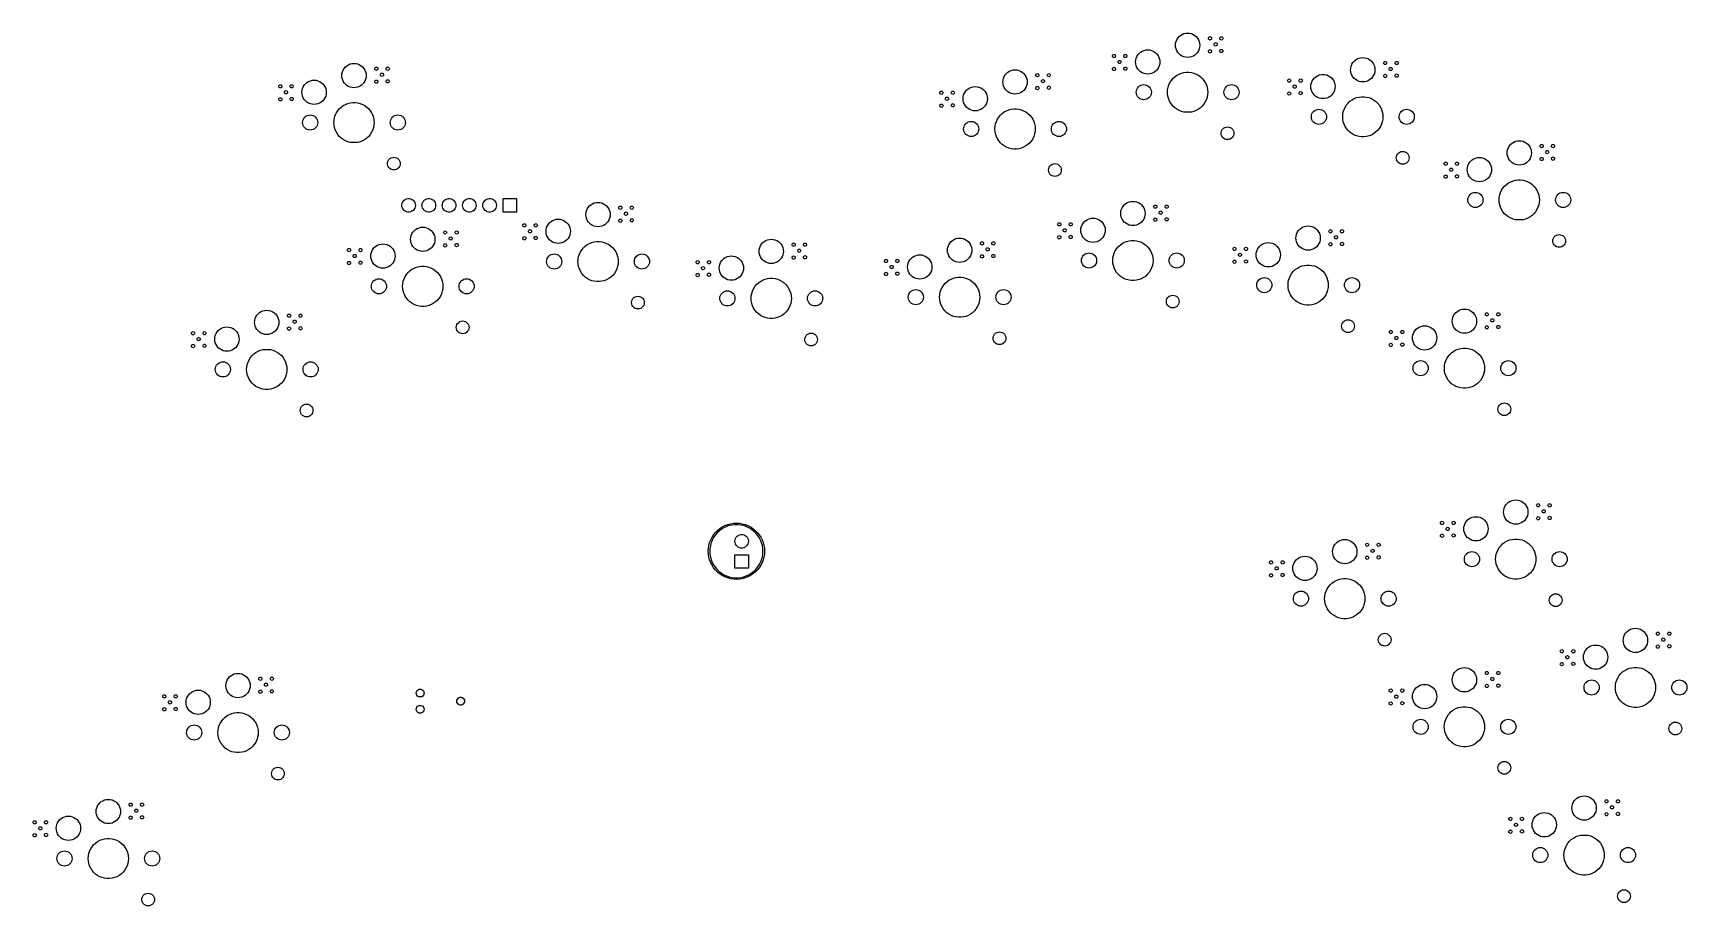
# Model space of a CAD drawing. Extents: x 51 to 259, y -147 to -37.
import ezdxf

# ---------------------------------------------------------------- set-up
doc = ezdxf.new("R2010")
doc.units = 0
doc.layers.add('BLACK', color=7, linetype='CONTINUOUS')

msp = doc.modelspace()

# ---------------------------------------------------------------- linework, layer by layer
at = {"layer": 'BLACK', "linetype": 'CONTINUOUS'}
for p, q in [((195.521411, -37.386577), (195.754099, -37.330713)), ((195.754099, -37.330713), (195.992662, -37.311938)), ((195.992662, -37.311938), (196.231225, -37.330713)), ((196.231225, -37.330713), (196.463913, -37.386577)), ((194.467662, -38.836938), (194.486437, -38.598375)), ((194.486437, -39.075501), (194.467662, -38.836938)), ((194.486437, -38.598375), (194.542301, -38.365687)), ((194.542301, -39.308189), (194.486437, -39.075501)), ((194.542301, -38.365687), (194.633877, -38.144602)), ((194.633877, -39.529274), (194.542301, -39.308189)), ((194.633877, -38.144602), (194.758911, -37.940565)), ((194.758911, -37.940565), (194.914324, -37.7586)), ((194.914324, -37.7586), (195.096289, -37.603187)), ((195.096289, -37.603187), (195.300326, -37.478153)), ((195.300326, -37.478153), (195.521411, -37.386577)), ((196.463913, -37.386577), (196.684998, -37.478153)), ((196.684998, -37.478153), (196.889035, -37.603187)), ((196.889035, -37.603187), (197.071, -37.7586)), ((197.071, -37.7586), (197.226413, -37.940565)), ((197.226413, -37.940565), (197.351447, -38.144602)), ((197.351447, -38.144602), (197.443023, -38.365687)), ((197.443023, -39.308189), (197.351447, -39.529274)), ((197.443023, -38.365687), (197.498887, -38.598375)), ((197.498887, -39.075501), (197.443023, -39.308189)), ((197.498887, -38.598375), (197.517662, -38.836938)), ((197.517662, -38.836938), (197.498887, -39.075501)), ((198.597662, -37.986938), (198.612886, -37.910401)), ((198.612886, -38.063475), (198.597662, -37.986938)), ((198.612886, -37.910401), (198.656241, -37.845517)), ((198.656241, -38.128359), (198.612886, -38.063475)), ((198.656241, -37.845517), (198.721125, -37.802162)), ((198.721125, -38.171714), (198.656241, -38.128359)), ((198.721125, -37.802162), (198.797662, -37.786938)), ((198.797662, -38.186938), (198.721125, -38.171714)), ((198.797662, -37.786938), (198.874199, -37.802162)), ((198.874199, -38.171714), (198.797662, -38.186938)), ((198.874199, -37.802162), (198.939083, -37.845517)), ((198.939083, -38.128359), (198.874199, -38.171714)), ((198.939083, -37.845517), (198.982438, -37.910401)), ((198.982438, -38.063475), (198.939083, -38.128359)), ((198.982438, -37.910401), (198.997662, -37.986938)), ((198.997662, -37.986938), (198.982438, -38.063475)), ((199.292662, -38.736938), (199.307886, -38.660401)), ((199.307886, -38.813475), (199.292662, -38.736938)), ((199.307886, -38.660401), (199.351241, -38.595517)), ((199.351241, -38.878359), (199.307886, -38.813475)), ((199.351241, -38.595517), (199.416125, -38.552162)), ((199.416125, -38.921714), (199.351241, -38.878359)), ((199.416125, -38.552162), (199.492662, -38.536938)), ((199.492662, -38.936938), (199.416125, -38.921714)), ((199.492662, -38.536938), (199.569199, -38.552162)), ((199.569199, -38.921714), (199.492662, -38.936938)), ((199.569199, -38.552162), (199.634083, -38.595517)), ((199.634083, -38.878359), (199.569199, -38.921714)), ((199.634083, -38.595517), (199.677438, -38.660401)), ((199.677438, -38.813475), (199.634083, -38.878359)), ((199.677438, -38.660401), (199.692662, -38.736938)), ((199.692662, -38.736938), (199.677438, -38.813475)), ((200.027662, -37.986938), (200.042886, -37.910401)), ((200.042886, -38.063475), (200.027662, -37.986938)), ((200.042886, -37.910401), (200.086241, -37.845517)), ((200.086241, -38.128359), (200.042886, -38.063475)), ((200.086241, -37.845517), (200.151125, -37.802162)), ((200.151125, -38.171714), (200.086241, -38.128359)), ((200.086241, -39.425517), (200.151125, -39.382162)), ((200.151125, -37.802162), (200.227662, -37.786938)), ((200.227662, -38.186938), (200.151125, -38.171714)), ((200.151125, -39.382162), (200.227662, -39.366938)), ((200.227662, -37.786938), (200.304199, -37.802162)), ((200.304199, -38.171714), (200.227662, -38.186938)), ((200.227662, -39.366938), (200.304199, -39.382162)), ((200.304199, -37.802162), (200.369083, -37.845517)), ((200.369083, -38.128359), (200.304199, -38.171714)), ((200.304199, -39.382162), (200.369083, -39.425517)), ((200.369083, -37.845517), (200.412438, -37.910401)), ((200.412438, -38.063475), (200.369083, -38.128359)), ((200.412438, -37.910401), (200.427662, -37.986938)), ((200.427662, -37.986938), (200.412438, -38.063475)), ((90.372525, -41.564901), (90.55449, -41.409488)), ((90.55449, -41.409488), (90.758527, -41.284454)), ((90.758527, -41.284454), (90.979612, -41.192878)), ((90.979612, -41.192878), (91.2123, -41.137014)), ((91.2123, -41.137014), (91.450863, -41.118239)), ((91.450863, -41.118239), (91.689426, -41.137014)), ((91.689426, -41.137014), (91.922114, -41.192878)), ((91.922114, -41.192878), (92.143199, -41.284454)), ((92.143199, -41.284454), (92.347236, -41.409488)), ((92.347236, -41.409488), (92.529201, -41.564901)), ((186.555356, -40.192453), (186.57058, -40.115916)), ((186.57058, -40.26899), (186.555356, -40.192453)), ((186.57058, -40.115916), (186.613935, -40.051032)), ((186.613935, -40.333874), (186.57058, -40.26899)), ((186.613935, -40.051032), (186.678819, -40.007677)), ((186.678819, -40.377229), (186.613935, -40.333874)), ((186.678819, -40.007677), (186.755356, -39.992453)), ((186.755356, -40.392453), (186.678819, -40.377229)), ((186.755356, -39.992453), (186.831893, -40.007677)), ((186.831893, -40.377229), (186.755356, -40.392453)), ((186.831893, -40.007677), (186.896777, -40.051032)), ((186.896777, -40.333874), (186.831893, -40.377229)), ((186.896777, -40.051032), (186.940132, -40.115916)), ((186.940132, -40.26899), (186.896777, -40.333874)), ((186.940132, -40.115916), (186.955356, -40.192453)), ((186.955356, -40.192453), (186.940132, -40.26899)), ((187.250356, -40.942453), (187.26558, -40.865916)), ((187.26558, -41.01899), (187.250356, -40.942453)), ((187.26558, -40.865916), (187.308935, -40.801032)), ((187.308935, -41.083874), (187.26558, -41.01899)), ((187.308935, -40.801032), (187.373819, -40.757677)), ((187.373819, -41.127229), (187.308935, -41.083874)), ((187.373819, -40.757677), (187.450356, -40.742453)), ((187.450356, -41.142453), (187.373819, -41.127229)), ((187.450356, -40.742453), (187.526893, -40.757677)), ((187.526893, -41.127229), (187.450356, -41.142453)), ((187.526893, -40.757677), (187.591777, -40.801032)), ((187.591777, -41.083874), (187.526893, -41.127229)), ((187.591777, -40.801032), (187.635132, -40.865916)), ((187.635132, -41.01899), (187.591777, -41.083874)), ((187.635132, -40.865916), (187.650356, -40.942453)), ((187.650356, -40.942453), (187.635132, -41.01899)), ((187.985356, -40.192453), (188.00058, -40.115916)), ((188.00058, -40.26899), (187.985356, -40.192453)), ((188.00058, -40.115916), (188.043935, -40.051032)), ((188.043935, -40.333874), (188.00058, -40.26899)), ((188.043935, -40.051032), (188.108819, -40.007677)), ((188.108819, -40.377229), (188.043935, -40.333874)), ((188.108819, -40.007677), (188.185356, -39.992453)), ((188.185356, -40.392453), (188.108819, -40.377229)), ((188.185356, -39.992453), (188.261893, -40.007677)), ((188.261893, -40.377229), (188.185356, -40.392453)), ((188.261893, -40.007677), (188.326777, -40.051032)), ((188.326777, -40.333874), (188.261893, -40.377229)), ((188.326777, -40.051032), (188.370132, -40.115916)), ((188.370132, -40.26899), (188.326777, -40.333874)), ((188.370132, -40.115916), (188.385356, -40.192453)), ((188.385356, -40.192453), (188.370132, -40.26899)), ((189.467662, -40.936938), (189.486437, -40.698375)), ((189.486437, -41.175501), (189.467662, -40.936938)), ((189.486437, -40.698375), (189.542301, -40.465687)), ((189.542301, -41.408189), (189.486437, -41.175501)), ((189.542301, -40.465687), (189.633877, -40.244602)), ((189.633877, -41.629274), (189.542301, -41.408189)), ((189.633877, -40.244602), (189.758911, -40.040565)), ((189.758911, -40.040565), (189.914324, -39.8586)), ((189.914324, -39.8586), (190.096289, -39.703187)), ((190.096289, -39.703187), (190.300326, -39.578153)), ((190.300326, -39.578153), (190.521411, -39.486577)), ((190.521411, -39.486577), (190.754099, -39.430713)), ((190.754099, -39.430713), (190.992662, -39.411938)), ((190.992662, -39.411938), (191.231225, -39.430713)), ((191.231225, -39.430713), (191.463913, -39.486577)), ((191.463913, -39.486577), (191.684998, -39.578153)), ((191.684998, -39.578153), (191.889035, -39.703187)), ((191.889035, -39.703187), (192.071, -39.8586)), ((192.071, -39.8586), (192.226413, -40.040565)), ((192.226413, -40.040565), (192.351447, -40.244602)), ((192.351447, -40.244602), (192.443023, -40.465687)), ((192.443023, -41.408189), (192.351447, -41.629274)), ((192.443023, -40.465687), (192.498887, -40.698375)), ((192.498887, -41.175501), (192.443023, -41.408189)), ((192.498887, -40.698375), (192.517662, -40.936938)), ((192.517662, -40.936938), (192.498887, -41.175501)), ((194.758911, -39.733311), (194.633877, -39.529274)), ((194.914324, -39.915276), (194.758911, -39.733311)), ((195.096289, -40.070689), (194.914324, -39.915276)), ((195.300326, -40.195723), (195.096289, -40.070689)), ((195.521411, -40.287299), (195.300326, -40.195723)), ((195.754099, -40.343163), (195.521411, -40.287299)), ((195.992662, -40.361938), (195.754099, -40.343163)), ((196.231225, -40.343163), (195.992662, -40.361938)), ((196.463913, -40.287299), (196.231225, -40.343163)), ((196.684998, -40.195723), (196.463913, -40.287299)), ((196.889035, -40.070689), (196.684998, -40.195723)), ((197.071, -39.915276), (196.889035, -40.070689)), ((197.226413, -39.733311), (197.071, -39.915276)), ((197.351447, -39.529274), (197.226413, -39.733311)), ((198.597662, -39.606938), (198.612886, -39.530401)), ((198.612886, -39.683475), (198.597662, -39.606938)), ((198.612886, -39.530401), (198.656241, -39.465517)), ((198.656241, -39.748359), (198.612886, -39.683475)), ((198.656241, -39.465517), (198.721125, -39.422162)), ((198.721125, -39.791714), (198.656241, -39.748359)), ((198.721125, -39.422162), (198.797662, -39.406938)), ((198.797662, -39.806938), (198.721125, -39.791714)), ((198.797662, -39.406938), (198.874199, -39.422162)), ((198.874199, -39.791714), (198.797662, -39.806938)), ((198.874199, -39.422162), (198.939083, -39.465517)), ((198.939083, -39.748359), (198.874199, -39.791714)), ((198.939083, -39.465517), (198.982438, -39.530401)), ((198.982438, -39.683475), (198.939083, -39.748359)), ((198.982438, -39.530401), (198.997662, -39.606938)), ((198.997662, -39.606938), (198.982438, -39.683475)), ((200.027662, -39.566938), (200.042886, -39.490401)), ((200.042886, -39.643475), (200.027662, -39.566938)), ((200.042886, -39.490401), (200.086241, -39.425517)), ((200.086241, -39.708359), (200.042886, -39.643475)), ((200.151125, -39.751714), (200.086241, -39.708359)), ((200.227662, -39.766938), (200.151125, -39.751714)), ((200.304199, -39.751714), (200.227662, -39.766938)), ((200.369083, -39.708359), (200.304199, -39.751714)), ((200.369083, -39.425517), (200.412438, -39.490401)), ((200.412438, -39.643475), (200.369083, -39.708359)), ((200.412438, -39.490401), (200.427662, -39.566938)), ((200.427662, -39.566938), (200.412438, -39.643475)), ((216.454758, -41.680301), (216.510622, -41.447613)), ((216.510622, -41.447613), (216.602198, -41.226528)), ((216.602198, -41.226528), (216.727232, -41.022491)), ((216.727232, -41.022491), (216.882645, -40.840526)), ((216.882645, -40.840526), (217.06461, -40.685113)), ((217.06461, -40.685113), (217.268647, -40.560079)), ((217.268647, -40.560079), (217.489732, -40.468503)), ((217.489732, -40.468503), (217.72242, -40.412639)), ((217.72242, -40.412639), (217.960983, -40.393864)), ((217.960983, -40.393864), (218.199546, -40.412639)), ((218.199546, -40.412639), (218.432234, -40.468503)), ((218.432234, -40.468503), (218.653319, -40.560079)), ((218.653319, -40.560079), (218.857356, -40.685113)), ((218.857356, -40.685113), (219.039321, -40.840526)), ((219.039321, -40.840526), (219.194734, -41.022491)), ((219.194734, -41.022491), (219.319768, -41.226528)), ((219.319768, -41.226528), (219.411344, -41.447613)), ((219.411344, -41.447613), (219.467208, -41.680301)), ((220.565983, -41.068864), (220.581207, -40.992327)), ((220.581207, -41.145401), (220.565983, -41.068864)), ((220.581207, -40.992327), (220.624562, -40.927443)), ((220.624562, -41.210285), (220.581207, -41.145401)), ((220.624562, -40.927443), (220.689446, -40.884088)), ((220.689446, -41.25364), (220.624562, -41.210285)), ((220.689446, -40.884088), (220.765983, -40.868864)), ((220.765983, -41.268864), (220.689446, -41.25364)), ((220.765983, -40.868864), (220.84252, -40.884088)), ((220.84252, -41.25364), (220.765983, -41.268864)), ((220.84252, -40.884088), (220.907404, -40.927443)), ((220.907404, -41.210285), (220.84252, -41.25364)), ((220.907404, -40.927443), (220.950759, -40.992327)), ((220.950759, -41.145401), (220.907404, -41.210285)), ((220.950759, -40.992327), (220.965983, -41.068864)), ((220.965983, -41.068864), (220.950759, -41.145401)), ((221.995983, -41.068864), (222.011207, -40.992327)), ((222.011207, -41.145401), (221.995983, -41.068864)), ((222.011207, -40.992327), (222.054562, -40.927443)), ((222.054562, -41.210285), (222.011207, -41.145401)), ((222.054562, -40.927443), (222.119446, -40.884088)), ((222.119446, -41.25364), (222.054562, -41.210285)), ((222.119446, -40.884088), (222.195983, -40.868864)), ((222.195983, -41.268864), (222.119446, -41.25364)), ((222.195983, -40.868864), (222.27252, -40.884088)), ((222.27252, -41.25364), (222.195983, -41.268864)), ((222.27252, -40.884088), (222.337404, -40.927443)), ((222.337404, -41.210285), (222.27252, -41.25364)), ((222.337404, -40.927443), (222.380759, -40.992327)), ((222.380759, -41.145401), (222.337404, -41.210285)), ((222.380759, -40.992327), (222.395983, -41.068864)), ((222.395983, -41.068864), (222.380759, -41.145401)), ((85.372525, -43.664901), (85.55449, -43.509488)), ((85.55449, -43.509488), (85.758527, -43.384454)), ((85.758527, -43.384454), (85.979612, -43.292878)), ((85.979612, -43.292878), (86.2123, -43.237014)), ((86.2123, -43.237014), (86.450863, -43.218239)), ((86.450863, -43.218239), (86.689426, -43.237014)), ((86.689426, -43.237014), (86.922114, -43.292878)), ((86.922114, -43.292878), (87.143199, -43.384454)), ((87.143199, -43.384454), (87.347236, -43.509488)), ((87.347236, -43.509488), (87.529201, -43.664901)), ((89.925863, -42.643239), (89.944638, -42.404676)), ((89.944638, -42.881802), (89.925863, -42.643239)), ((89.944638, -42.404676), (90.000502, -42.171988)), ((90.000502, -43.11449), (89.944638, -42.881802)), ((90.000502, -42.171988), (90.092078, -41.950903)), ((90.092078, -43.335575), (90.000502, -43.11449)), ((90.092078, -41.950903), (90.217112, -41.746866)), ((90.217112, -43.539612), (90.092078, -43.335575)), ((90.217112, -41.746866), (90.372525, -41.564901)), ((90.372525, -43.721577), (90.217112, -43.539612)), ((92.529201, -41.564901), (92.684614, -41.746866)), ((92.684614, -43.539612), (92.529201, -43.721577)), ((92.684614, -41.746866), (92.809648, -41.950903)), ((92.809648, -43.335575), (92.684614, -43.539612)), ((92.809648, -41.950903), (92.901224, -42.171988)), ((92.901224, -43.11449), (92.809648, -43.335575)), ((92.901224, -42.171988), (92.957088, -42.404676)), ((92.957088, -42.881802), (92.901224, -43.11449)), ((92.957088, -42.404676), (92.975863, -42.643239)), ((92.975863, -42.643239), (92.957088, -42.881802)), ((94.055863, -41.793239), (94.071087, -41.716702)), ((94.071087, -41.869776), (94.055863, -41.793239)), ((94.055863, -43.413239), (94.071087, -43.336702)), ((94.071087, -43.489776), (94.055863, -43.413239)), ((94.071087, -41.716702), (94.114442, -41.651818)), ((94.114442, -41.93466), (94.071087, -41.869776)), ((94.071087, -43.336702), (94.114442, -43.271818)), ((94.114442, -43.55466), (94.071087, -43.489776)), ((94.114442, -41.651818), (94.179326, -41.608463)), ((94.179326, -41.978015), (94.114442, -41.93466)), ((94.114442, -43.271818), (94.179326, -43.228463)), ((94.179326, -41.608463), (94.255863, -41.593239)), ((94.255863, -41.993239), (94.179326, -41.978015)), ((94.179326, -43.228463), (94.255863, -43.213239)), ((94.255863, -41.593239), (94.3324, -41.608463)), ((94.3324, -41.978015), (94.255863, -41.993239)), ((94.255863, -43.213239), (94.3324, -43.228463)), ((94.3324, -41.608463), (94.397284, -41.651818)), ((94.397284, -41.93466), (94.3324, -41.978015)), ((94.3324, -43.228463), (94.397284, -43.271818)), ((94.397284, -41.651818), (94.440639, -41.716702)), ((94.440639, -41.869776), (94.397284, -41.93466)), ((94.397284, -43.271818), (94.440639, -43.336702)), ((94.440639, -43.489776), (94.397284, -43.55466)), ((94.440639, -41.716702), (94.455863, -41.793239)), ((94.455863, -41.793239), (94.440639, -41.869776)), ((94.440639, -43.336702), (94.455863, -43.413239)), ((94.455863, -43.413239), (94.440639, -43.489776)), ((94.750863, -42.543239), (94.766087, -42.466702)), ((94.766087, -42.619776), (94.750863, -42.543239)), ((94.766087, -42.466702), (94.809442, -42.401818)), ((94.809442, -42.68466), (94.766087, -42.619776)), ((94.809442, -42.401818), (94.874326, -42.358463)), ((94.874326, -42.728015), (94.809442, -42.68466)), ((94.874326, -42.358463), (94.950863, -42.343239)), ((94.950863, -42.743239), (94.874326, -42.728015)), ((94.950863, -42.343239), (95.0274, -42.358463)), ((95.0274, -42.728015), (94.950863, -42.743239)), ((95.0274, -42.358463), (95.092284, -42.401818)), ((95.092284, -42.68466), (95.0274, -42.728015)), ((95.092284, -42.401818), (95.135639, -42.466702)), ((95.135639, -42.619776), (95.092284, -42.68466)), ((95.135639, -42.466702), (95.150863, -42.543239)), ((95.150863, -42.543239), (95.135639, -42.619776)), ((95.485863, -41.793239), (95.501087, -41.716702)), ((95.501087, -41.869776), (95.485863, -41.793239)), ((95.485863, -43.373239), (95.501087, -43.296702)), ((95.501087, -43.449776), (95.485863, -43.373239)), ((95.501087, -41.716702), (95.544442, -41.651818)), ((95.544442, -41.93466), (95.501087, -41.869776)), ((95.501087, -43.296702), (95.544442, -43.231818)), ((95.544442, -43.51466), (95.501087, -43.449776)), ((95.544442, -41.651818), (95.609326, -41.608463)), ((95.609326, -41.978015), (95.544442, -41.93466)), ((95.544442, -43.231818), (95.609326, -43.188463)), ((95.609326, -43.558015), (95.544442, -43.51466)), ((95.609326, -41.608463), (95.685863, -41.593239)), ((95.685863, -41.993239), (95.609326, -41.978015)), ((95.609326, -43.188463), (95.685863, -43.173239)), ((95.685863, -41.593239), (95.7624, -41.608463)), ((95.7624, -41.978015), (95.685863, -41.993239)), ((95.685863, -43.173239), (95.7624, -43.188463)), ((95.7624, -41.608463), (95.827284, -41.651818)), ((95.827284, -41.93466), (95.7624, -41.978015)), ((95.7624, -43.188463), (95.827284, -43.231818)), ((95.827284, -43.51466), (95.7624, -43.558015)), ((95.827284, -41.651818), (95.870639, -41.716702)), ((95.870639, -41.869776), (95.827284, -41.93466)), ((95.827284, -43.231818), (95.870639, -43.296702)), ((95.870639, -43.449776), (95.827284, -43.51466)), ((95.870639, -41.716702), (95.885863, -41.793239)), ((95.885863, -41.793239), (95.870639, -41.869776)), ((95.870639, -43.296702), (95.885863, -43.373239)), ((95.885863, -43.373239), (95.870639, -43.449776)), ((172.82701, -43.44818), (172.845785, -43.209617)), ((172.845785, -43.686743), (172.82701, -43.44818)), ((172.845785, -43.209617), (172.901649, -42.976929)), ((172.901649, -42.976929), (172.993225, -42.755844)), ((172.993225, -42.755844), (173.118259, -42.551807)), ((173.118259, -42.551807), (173.273672, -42.369842)), ((173.273672, -42.369842), (173.455637, -42.214429)), ((173.455637, -42.214429), (173.659674, -42.089395)), ((173.659674, -42.089395), (173.880759, -41.997819)), ((173.880759, -41.997819), (174.113447, -41.941955)), ((174.113447, -41.941955), (174.35201, -41.92318)), ((174.35201, -41.92318), (174.590573, -41.941955)), ((174.590573, -41.941955), (174.823261, -41.997819)), ((174.823261, -41.997819), (175.044346, -42.089395)), ((175.044346, -42.089395), (175.248383, -42.214429)), ((175.248383, -42.214429), (175.430348, -42.369842)), ((175.430348, -42.369842), (175.585761, -42.551807)), ((175.585761, -42.551807), (175.710795, -42.755844)), ((175.710795, -42.755844), (175.802371, -42.976929)), ((175.802371, -42.976929), (175.858235, -43.209617)), ((175.858235, -43.209617), (175.87701, -43.44818)), ((175.87701, -43.44818), (175.858235, -43.686743)), ((176.95701, -42.59818), (176.972234, -42.521643)), ((176.972234, -42.674717), (176.95701, -42.59818)), ((176.972234, -42.521643), (177.015589, -42.456759)), ((177.015589, -42.739601), (176.972234, -42.674717)), ((177.015589, -42.456759), (177.080473, -42.413404)), ((177.080473, -42.782956), (177.015589, -42.739601)), ((177.080473, -42.413404), (177.15701, -42.39818)), ((177.15701, -42.79818), (177.080473, -42.782956)), ((177.15701, -42.39818), (177.233547, -42.413404)), ((177.233547, -42.782956), (177.15701, -42.79818)), ((177.233547, -42.413404), (177.298431, -42.456759)), ((177.298431, -42.739601), (177.233547, -42.782956)), ((177.298431, -42.456759), (177.341786, -42.521643)), ((177.341786, -42.674717), (177.298431, -42.739601)), ((177.341786, -42.521643), (177.35701, -42.59818)), ((177.35701, -42.59818), (177.341786, -42.674717)), ((177.65201, -43.34818), (177.667234, -43.271643)), ((177.667234, -43.424717), (177.65201, -43.34818)), ((177.667234, -43.271643), (177.710589, -43.206759)), ((177.710589, -43.489601), (177.667234, -43.424717)), ((177.710589, -43.206759), (177.775473, -43.163404)), ((177.775473, -43.532956), (177.710589, -43.489601)), ((177.775473, -43.163404), (177.85201, -43.14818)), ((177.85201, -43.54818), (177.775473, -43.532956)), ((177.85201, -43.14818), (177.928547, -43.163404)), ((177.928547, -43.532956), (177.85201, -43.54818)), ((177.928547, -43.163404), (177.993431, -43.206759)), ((177.993431, -43.489601), (177.928547, -43.532956)), ((177.993431, -43.206759), (178.036786, -43.271643)), ((178.036786, -43.424717), (177.993431, -43.489601)), ((178.036786, -43.271643), (178.05201, -43.34818)), ((178.05201, -43.34818), (178.036786, -43.424717)), ((178.38701, -42.59818), (178.402234, -42.521643)), ((178.402234, -42.674717), (178.38701, -42.59818)), ((178.402234, -42.521643), (178.445589, -42.456759)), ((178.445589, -42.739601), (178.402234, -42.674717)), ((178.445589, -42.456759), (178.510473, -42.413404)), ((178.510473, -42.782956), (178.445589, -42.739601)), ((178.510473, -42.413404), (178.58701, -42.39818)), ((178.58701, -42.79818), (178.510473, -42.782956)), ((178.58701, -42.39818), (178.663547, -42.413404)), ((178.663547, -42.782956), (178.58701, -42.79818)), ((178.663547, -42.413404), (178.728431, -42.456759)), ((178.728431, -42.739601), (178.663547, -42.782956)), ((178.728431, -42.456759), (178.771786, -42.521643)), ((178.771786, -42.674717), (178.728431, -42.739601)), ((178.771786, -42.521643), (178.78701, -42.59818)), ((178.78701, -42.59818), (178.771786, -42.674717)), ((186.555356, -41.812453), (186.57058, -41.735916)), ((186.57058, -41.88899), (186.555356, -41.812453)), ((186.57058, -41.735916), (186.613935, -41.671032)), ((186.613935, -41.953874), (186.57058, -41.88899)), ((186.613935, -41.671032), (186.678819, -41.627677)), ((186.678819, -41.997229), (186.613935, -41.953874)), ((186.678819, -41.627677), (186.755356, -41.612453)), ((186.755356, -42.012453), (186.678819, -41.997229)), ((186.755356, -41.612453), (186.831893, -41.627677)), ((186.831893, -41.997229), (186.755356, -42.012453)), ((186.831893, -41.627677), (186.896777, -41.671032)), ((186.896777, -41.953874), (186.831893, -41.997229)), ((186.896777, -41.671032), (186.940132, -41.735916)), ((186.940132, -41.88899), (186.896777, -41.953874)), ((186.940132, -41.735916), (186.955356, -41.812453)), ((186.955356, -41.812453), (186.940132, -41.88899)), ((187.985356, -41.772453), (188.00058, -41.695916)), ((188.00058, -41.84899), (187.985356, -41.772453)), ((188.00058, -41.695916), (188.043935, -41.631032)), ((188.043935, -41.913874), (188.00058, -41.84899)), ((188.043935, -41.631032), (188.108819, -41.587677)), ((188.108819, -41.957229), (188.043935, -41.913874)), ((188.108819, -41.587677), (188.185356, -41.572453)), ((188.185356, -41.972453), (188.108819, -41.957229)), ((188.185356, -41.572453), (188.261893, -41.587677)), ((188.261893, -41.957229), (188.185356, -41.972453)), ((188.261893, -41.587677), (188.326777, -41.631032)), ((188.326777, -41.913874), (188.261893, -41.957229)), ((188.326777, -41.631032), (188.370132, -41.695916)), ((188.370132, -41.84899), (188.326777, -41.913874)), ((188.370132, -41.695916), (188.385356, -41.772453)), ((188.385356, -41.772453), (188.370132, -41.84899)), ((189.758911, -41.833311), (189.633877, -41.629274)), ((189.914324, -42.015276), (189.758911, -41.833311)), ((190.096289, -42.170689), (189.914324, -42.015276)), ((190.300326, -42.295723), (190.096289, -42.170689)), ((190.521411, -42.387299), (190.300326, -42.295723)), ((190.754099, -42.443163), (190.521411, -42.387299)), ((190.992662, -42.461938), (190.754099, -42.443163)), ((191.231225, -42.443163), (190.992662, -42.461938)), ((191.463913, -42.387299), (191.231225, -42.443163)), ((191.684998, -42.295723), (191.463913, -42.387299)), ((191.889035, -42.170689), (191.684998, -42.295723)), ((192.071, -42.015276), (191.889035, -42.170689)), ((192.226413, -41.833311), (192.071, -42.015276)), ((192.351447, -41.629274), (192.226413, -41.833311)), ((193.644976, -43.807424), (193.779988, -43.52051)), ((193.779988, -43.52051), (193.949894, -43.25278)), ((193.949894, -43.25278), (194.152016, -43.008457)), ((194.152016, -43.008457), (194.383166, -42.791392)), ((194.383166, -42.791392), (194.639699, -42.60501)), ((194.639699, -42.60501), (194.917569, -42.45225)), ((194.917569, -42.45225), (195.212394, -42.33552)), ((195.212394, -42.33552), (195.519524, -42.256663)), ((195.519524, -42.256663), (195.834116, -42.216921)), ((195.834116, -42.216921), (196.151208, -42.216921)), ((196.151208, -42.216921), (196.4658, -42.256663)), ((196.4658, -42.256663), (196.77293, -42.33552)), ((196.77293, -42.33552), (197.067755, -42.45225)), ((197.067755, -42.45225), (197.345625, -42.60501)), ((197.345625, -42.60501), (197.602158, -42.791392)), ((197.602158, -42.791392), (197.833308, -43.008457)), ((197.833308, -43.008457), (198.03543, -43.25278)), ((198.03543, -43.25278), (198.205336, -43.52051)), ((198.205336, -43.52051), (198.340348, -43.807424)), ((208.523677, -43.274379), (208.538901, -43.197842)), ((208.538901, -43.350916), (208.523677, -43.274379)), ((208.538901, -43.197842), (208.582256, -43.132958)), ((208.582256, -43.4158), (208.538901, -43.350916)), ((208.582256, -43.132958), (208.64714, -43.089603)), ((208.64714, -43.459155), (208.582256, -43.4158)), ((208.64714, -43.089603), (208.723677, -43.074379)), ((208.723677, -43.474379), (208.64714, -43.459155)), ((208.723677, -43.074379), (208.800214, -43.089603)), ((208.800214, -43.459155), (208.723677, -43.474379)), ((208.800214, -43.089603), (208.865098, -43.132958)), ((208.865098, -43.4158), (208.800214, -43.459155)), ((208.865098, -43.132958), (208.908453, -43.197842)), ((208.908453, -43.350916), (208.865098, -43.4158)), ((208.908453, -43.197842), (208.923677, -43.274379)), ((208.923677, -43.274379), (208.908453, -43.350916)), ((209.953677, -43.274379), (209.968901, -43.197842)), ((209.968901, -43.350916), (209.953677, -43.274379)), ((209.968901, -43.197842), (210.012256, -43.132958)), ((210.012256, -43.4158), (209.968901, -43.350916)), ((210.012256, -43.132958), (210.07714, -43.089603)), ((210.07714, -43.459155), (210.012256, -43.4158)), ((210.07714, -43.089603), (210.153677, -43.074379)), ((210.153677, -43.474379), (210.07714, -43.459155)), ((210.153677, -43.074379), (210.230214, -43.089603)), ((210.230214, -43.459155), (210.153677, -43.474379)), ((210.230214, -43.089603), (210.295098, -43.132958)), ((210.295098, -43.4158), (210.230214, -43.459155)), ((210.295098, -43.132958), (210.338453, -43.197842)), ((210.338453, -43.350916), (210.295098, -43.4158)), ((210.338453, -43.197842), (210.353677, -43.274379)), ((210.353677, -43.274379), (210.338453, -43.350916)), ((211.454758, -43.780301), (211.510622, -43.547613)), ((211.510622, -43.547613), (211.602198, -43.326528)), ((211.602198, -43.326528), (211.727232, -43.122491)), ((211.727232, -43.122491), (211.882645, -42.940526)), ((211.882645, -42.940526), (212.06461, -42.785113)), ((212.06461, -42.785113), (212.268647, -42.660079)), ((212.268647, -42.660079), (212.489732, -42.568503)), ((212.489732, -42.568503), (212.72242, -42.512639)), ((212.72242, -42.512639), (212.960983, -42.493864)), ((212.960983, -42.493864), (213.199546, -42.512639)), ((213.199546, -42.512639), (213.432234, -42.568503)), ((213.432234, -42.568503), (213.653319, -42.660079)), ((213.653319, -42.660079), (213.857356, -42.785113)), ((213.857356, -42.785113), (214.039321, -42.940526)), ((214.039321, -42.940526), (214.194734, -43.122491)), ((214.194734, -43.122491), (214.319768, -43.326528)), ((214.319768, -43.326528), (214.411344, -43.547613)), ((214.411344, -43.547613), (214.467208, -43.780301)), ((216.435983, -41.918864), (216.454758, -41.680301)), ((216.454758, -42.157427), (216.435983, -41.918864)), ((216.510622, -42.390115), (216.454758, -42.157427)), ((216.602198, -42.6112), (216.510622, -42.390115)), ((216.727232, -42.815237), (216.602198, -42.6112)), ((216.882645, -42.997202), (216.727232, -42.815237)), ((217.06461, -43.152615), (216.882645, -42.997202)), ((217.268647, -43.277649), (217.06461, -43.152615)), ((217.489732, -43.369225), (217.268647, -43.277649)), ((217.72242, -43.425089), (217.489732, -43.369225)), ((217.960983, -43.443864), (217.72242, -43.425089)), ((218.199546, -43.425089), (217.960983, -43.443864)), ((218.432234, -43.369225), (218.199546, -43.425089)), ((218.653319, -43.277649), (218.432234, -43.369225)), ((218.857356, -43.152615), (218.653319, -43.277649)), ((219.039321, -42.997202), (218.857356, -43.152615)), ((219.194734, -42.815237), (219.039321, -42.997202)), ((219.319768, -42.6112), (219.194734, -42.815237)), ((219.411344, -42.390115), (219.319768, -42.6112)), ((219.467208, -42.157427), (219.411344, -42.390115)), ((219.467208, -41.680301), (219.485983, -41.918864)), ((219.485983, -41.918864), (219.467208, -42.157427)), ((220.565983, -42.688864), (220.581207, -42.612327)), ((220.581207, -42.765401), (220.565983, -42.688864)), ((220.581207, -42.612327), (220.624562, -42.547443)), ((220.624562, -42.830285), (220.581207, -42.765401)), ((220.624562, -42.547443), (220.689446, -42.504088)), ((220.689446, -42.87364), (220.624562, -42.830285)), ((220.689446, -42.504088), (220.765983, -42.488864)), ((220.765983, -42.888864), (220.689446, -42.87364)), ((220.765983, -42.488864), (220.84252, -42.504088)), ((220.84252, -42.87364), (220.765983, -42.888864)), ((220.84252, -42.504088), (220.907404, -42.547443)), ((220.907404, -42.830285), (220.84252, -42.87364)), ((220.907404, -42.547443), (220.950759, -42.612327)), ((220.950759, -42.765401), (220.907404, -42.830285)), ((220.950759, -42.612327), (220.965983, -42.688864)), ((220.965983, -42.688864), (220.950759, -42.765401)), ((221.260983, -41.818864), (221.276207, -41.742327)), ((221.276207, -41.895401), (221.260983, -41.818864)), ((221.276207, -41.742327), (221.319562, -41.677443)), ((221.319562, -41.960285), (221.276207, -41.895401)), ((221.319562, -41.677443), (221.384446, -41.634088)), ((221.384446, -42.00364), (221.319562, -41.960285)), ((221.384446, -41.634088), (221.460983, -41.618864)), ((221.460983, -42.018864), (221.384446, -42.00364)), ((221.460983, -41.618864), (221.53752, -41.634088)), ((221.53752, -42.00364), (221.460983, -42.018864)), ((221.53752, -41.634088), (221.602404, -41.677443)), ((221.602404, -41.960285), (221.53752, -42.00364)), ((221.602404, -41.677443), (221.645759, -41.742327)), ((221.645759, -41.895401), (221.602404, -41.960285)), ((221.645759, -41.742327), (221.660983, -41.818864)), ((221.660983, -41.818864), (221.645759, -41.895401)), ((221.995983, -42.648864), (222.011207, -42.572327)), ((222.011207, -42.725401), (221.995983, -42.648864)), ((222.011207, -42.572327), (222.054562, -42.507443)), ((222.054562, -42.790285), (222.011207, -42.725401)), ((222.054562, -42.507443), (222.119446, -42.464088)), ((222.119446, -42.83364), (222.054562, -42.790285)), ((222.119446, -42.464088), (222.195983, -42.448864)), ((222.195983, -42.848864), (222.119446, -42.83364)), ((222.195983, -42.448864), (222.27252, -42.464088)), ((222.27252, -42.83364), (222.195983, -42.848864)), ((222.27252, -42.464088), (222.337404, -42.507443)), ((222.337404, -42.790285), (222.27252, -42.83364)), ((222.337404, -42.507443), (222.380759, -42.572327)), ((222.380759, -42.725401), (222.337404, -42.790285)), ((222.380759, -42.572327), (222.395983, -42.648864)), ((222.395983, -42.648864), (222.380759, -42.725401)), ((82.013557, -43.998754), (82.028781, -43.922217)), ((82.028781, -44.075291), (82.013557, -43.998754)), ((82.013557, -45.618754), (82.028781, -45.542217)), ((82.028781, -45.695291), (82.013557, -45.618754)), ((82.028781, -43.922217), (82.072136, -43.857333)), ((82.072136, -44.140175), (82.028781, -44.075291)), ((82.028781, -45.542217), (82.072136, -45.477333)), ((82.072136, -43.857333), (82.13702, -43.813978)), ((82.13702, -44.18353), (82.072136, -44.140175)), ((82.072136, -45.477333), (82.13702, -45.433978)), ((82.13702, -43.813978), (82.213557, -43.798754)), ((82.213557, -44.198754), (82.13702, -44.18353)), ((82.13702, -45.433978), (82.213557, -45.418754)), ((82.213557, -43.798754), (82.290094, -43.813978)), ((82.290094, -44.18353), (82.213557, -44.198754)), ((82.213557, -45.418754), (82.290094, -45.433978)), ((82.290094, -43.813978), (82.354978, -43.857333)), ((82.354978, -44.140175), (82.290094, -44.18353)), ((82.290094, -45.433978), (82.354978, -45.477333)), ((82.354978, -43.857333), (82.398333, -43.922217)), ((82.398333, -44.075291), (82.354978, -44.140175)), ((82.354978, -45.477333), (82.398333, -45.542217)), ((82.398333, -43.922217), (82.413557, -43.998754)), ((82.413557, -43.998754), (82.398333, -44.075291)), ((82.398333, -45.542217), (82.413557, -45.618754)), ((82.413557, -45.618754), (82.398333, -45.695291)), ((82.708557, -44.748754), (82.723781, -44.672217)), ((82.723781, -44.825291), (82.708557, -44.748754)), ((82.723781, -44.672217), (82.767136, -44.607333)), ((82.767136, -44.890175), (82.723781, -44.825291)), ((82.767136, -44.607333), (82.83202, -44.563978)), ((82.83202, -44.93353), (82.767136, -44.890175)), ((82.83202, -44.563978), (82.908557, -44.548754)), ((82.908557, -44.948754), (82.83202, -44.93353)), ((82.908557, -44.548754), (82.985094, -44.563978)), ((82.985094, -44.93353), (82.908557, -44.948754)), ((82.985094, -44.563978), (83.049978, -44.607333)), ((83.049978, -44.890175), (82.985094, -44.93353)), ((83.049978, -44.607333), (83.093333, -44.672217)), ((83.093333, -44.825291), (83.049978, -44.890175)), ((83.093333, -44.672217), (83.108557, -44.748754)), ((83.108557, -44.748754), (83.093333, -44.825291)), ((83.443557, -43.998754), (83.458781, -43.922217)), ((83.458781, -44.075291), (83.443557, -43.998754)), ((83.443557, -45.578754), (83.458781, -45.502217)), ((83.458781, -45.655291), (83.443557, -45.578754)), ((83.458781, -43.922217), (83.502136, -43.857333)), ((83.502136, -44.140175), (83.458781, -44.075291)), ((83.458781, -45.502217), (83.502136, -45.437333)), ((83.502136, -43.857333), (83.56702, -43.813978)), ((83.56702, -44.18353), (83.502136, -44.140175)), ((83.502136, -45.437333), (83.56702, -45.393978)), ((83.56702, -43.813978), (83.643557, -43.798754)), ((83.643557, -44.198754), (83.56702, -44.18353)), ((83.56702, -45.393978), (83.643557, -45.378754)), ((83.643557, -43.798754), (83.720094, -43.813978)), ((83.720094, -44.18353), (83.643557, -44.198754)), ((83.643557, -45.378754), (83.720094, -45.393978)), ((83.720094, -43.813978), (83.784978, -43.857333)), ((83.784978, -44.140175), (83.720094, -44.18353)), ((83.720094, -45.393978), (83.784978, -45.437333)), ((83.784978, -43.857333), (83.828333, -43.922217)), ((83.828333, -44.075291), (83.784978, -44.140175)), ((83.784978, -45.437333), (83.828333, -45.502217)), ((83.828333, -43.922217), (83.843557, -43.998754)), ((83.843557, -43.998754), (83.828333, -44.075291)), ((83.828333, -45.502217), (83.843557, -45.578754)), ((83.843557, -45.578754), (83.828333, -45.655291)), ((84.925863, -44.743239), (84.944638, -44.504676)), ((84.944638, -44.981802), (84.925863, -44.743239)), ((84.944638, -44.504676), (85.000502, -44.271988)), ((85.000502, -45.21449), (84.944638, -44.981802)), ((85.000502, -44.271988), (85.092078, -44.050903)), ((85.092078, -45.435575), (85.000502, -45.21449)), ((85.092078, -44.050903), (85.217112, -43.846866)), ((85.217112, -45.639612), (85.092078, -45.435575)), ((85.217112, -43.846866), (85.372525, -43.664901)), ((87.529201, -43.664901), (87.684614, -43.846866)), ((87.684614, -43.846866), (87.809648, -44.050903)), ((87.809648, -45.435575), (87.684614, -45.639612)), ((87.809648, -44.050903), (87.901224, -44.271988)), ((87.901224, -45.21449), (87.809648, -45.435575)), ((87.901224, -44.271988), (87.957088, -44.504676)), ((87.957088, -44.981802), (87.901224, -45.21449)), ((87.957088, -44.504676), (87.975863, -44.743239)), ((87.975863, -44.743239), (87.957088, -44.981802)), ((90.55449, -43.87699), (90.372525, -43.721577)), ((90.758527, -44.002024), (90.55449, -43.87699)), ((90.979612, -44.0936), (90.758527, -44.002024)), ((91.2123, -44.149464), (90.979612, -44.0936)), ((91.450863, -44.168239), (91.2123, -44.149464)), ((91.689426, -44.149464), (91.450863, -44.168239)), ((91.922114, -44.0936), (91.689426, -44.149464)), ((92.143199, -44.002024), (91.922114, -44.0936)), ((92.347236, -43.87699), (92.143199, -44.002024)), ((92.529201, -43.721577), (92.347236, -43.87699)), ((94.179326, -43.598015), (94.114442, -43.55466)), ((94.255863, -43.613239), (94.179326, -43.598015)), ((94.3324, -43.598015), (94.255863, -43.613239)), ((94.397284, -43.55466), (94.3324, -43.598015)), ((95.685863, -43.573239), (95.609326, -43.558015)), ((95.7624, -43.558015), (95.685863, -43.573239)), ((164.914704, -44.803695), (164.929928, -44.727158)), ((164.929928, -44.880232), (164.914704, -44.803695)), ((164.929928, -44.727158), (164.973283, -44.662274)), ((164.973283, -44.945116), (164.929928, -44.880232)), ((164.973283, -44.662274), (165.038167, -44.618919)), ((165.038167, -44.988471), (164.973283, -44.945116)), ((165.038167, -44.618919), (165.114704, -44.603695)), ((165.114704, -45.003695), (165.038167, -44.988471)), ((165.114704, -44.603695), (165.191241, -44.618919)), ((165.191241, -44.988471), (165.114704, -45.003695)), ((165.191241, -44.618919), (165.256125, -44.662274)), ((165.256125, -44.945116), (165.191241, -44.988471)), ((165.256125, -44.662274), (165.29948, -44.727158)), ((165.29948, -44.880232), (165.256125, -44.945116)), ((165.29948, -44.727158), (165.314704, -44.803695)), ((165.314704, -44.803695), (165.29948, -44.880232)), ((165.609704, -45.553695), (165.624928, -45.477158)), ((165.624928, -45.630232), (165.609704, -45.553695)), ((165.624928, -45.477158), (165.668283, -45.412274)), ((165.668283, -45.412274), (165.733167, -45.368919)), ((165.733167, -45.368919), (165.809704, -45.353695)), ((165.809704, -45.353695), (165.886241, -45.368919)), ((165.886241, -45.368919), (165.951125, -45.412274)), ((165.951125, -45.412274), (165.99448, -45.477158)), ((165.99448, -45.477158), (166.009704, -45.553695)), ((166.009704, -45.553695), (165.99448, -45.630232)), ((166.344704, -44.803695), (166.359928, -44.727158)), ((166.359928, -44.880232), (166.344704, -44.803695)), ((166.359928, -44.727158), (166.403283, -44.662274)), ((166.403283, -44.945116), (166.359928, -44.880232)), ((166.403283, -44.662274), (166.468167, -44.618919)), ((166.468167, -44.988471), (166.403283, -44.945116)), ((166.468167, -44.618919), (166.544704, -44.603695)), ((166.544704, -45.003695), (166.468167, -44.988471)), ((166.544704, -44.603695), (166.621241, -44.618919)), ((166.621241, -44.988471), (166.544704, -45.003695)), ((166.621241, -44.618919), (166.686125, -44.662274)), ((166.686125, -44.945116), (166.621241, -44.988471)), ((166.686125, -44.662274), (166.72948, -44.727158)), ((166.72948, -44.880232), (166.686125, -44.945116)), ((166.72948, -44.727158), (166.744704, -44.803695)), ((166.744704, -44.803695), (166.72948, -44.880232)), ((167.82701, -45.54818), (167.845785, -45.309617)), ((167.845785, -45.786743), (167.82701, -45.54818)), ((167.845785, -45.309617), (167.901649, -45.076929)), ((167.901649, -45.076929), (167.993225, -44.855844)), ((167.993225, -44.855844), (168.118259, -44.651807)), ((168.118259, -44.651807), (168.273672, -44.469842)), ((168.273672, -44.469842), (168.455637, -44.314429)), ((168.455637, -44.314429), (168.659674, -44.189395)), ((168.659674, -44.189395), (168.880759, -44.097819)), ((168.880759, -44.097819), (169.113447, -44.041955)), ((169.113447, -44.041955), (169.35201, -44.02318)), ((169.35201, -44.02318), (169.590573, -44.041955)), ((169.590573, -44.041955), (169.823261, -44.097819)), ((169.823261, -44.097819), (170.044346, -44.189395)), ((170.044346, -44.189395), (170.248383, -44.314429)), ((170.248383, -44.314429), (170.430348, -44.469842)), ((170.430348, -44.469842), (170.585761, -44.651807)), ((170.585761, -44.651807), (170.710795, -44.855844)), ((170.710795, -44.855844), (170.802371, -45.076929)), ((170.802371, -45.076929), (170.858235, -45.309617)), ((170.858235, -45.309617), (170.87701, -45.54818)), ((170.87701, -45.54818), (170.858235, -45.786743)), ((172.901649, -43.919431), (172.845785, -43.686743)), ((172.993225, -44.140516), (172.901649, -43.919431)), ((173.118259, -44.344553), (172.993225, -44.140516)), ((173.273672, -44.526518), (173.118259, -44.344553)), ((173.455637, -44.681931), (173.273672, -44.526518)), ((173.659674, -44.806965), (173.455637, -44.681931)), ((173.880759, -44.898541), (173.659674, -44.806965)), ((174.113447, -44.954405), (173.880759, -44.898541)), ((174.35201, -44.97318), (174.113447, -44.954405)), ((174.590573, -44.954405), (174.35201, -44.97318)), ((174.823261, -44.898541), (174.590573, -44.954405)), ((175.044346, -44.806965), (174.823261, -44.898541)), ((175.248383, -44.681931), (175.044346, -44.806965)), ((175.430348, -44.526518), (175.248383, -44.681931)), ((175.585761, -44.344553), (175.430348, -44.526518)), ((175.710795, -44.140516), (175.585761, -44.344553)), ((175.802371, -43.919431), (175.710795, -44.140516)), ((175.858235, -43.686743), (175.802371, -43.919431)), ((176.95701, -44.21818), (176.972234, -44.141643)), ((176.972234, -44.294717), (176.95701, -44.21818)), ((176.972234, -44.141643), (177.015589, -44.076759)), ((177.015589, -44.359601), (176.972234, -44.294717)), ((177.015589, -44.076759), (177.080473, -44.033404)), ((177.080473, -44.402956), (177.015589, -44.359601)), ((177.080473, -44.033404), (177.15701, -44.01818)), ((177.15701, -44.41818), (177.080473, -44.402956)), ((177.15701, -44.01818), (177.233547, -44.033404)), ((177.233547, -44.402956), (177.15701, -44.41818)), ((177.233547, -44.033404), (177.298431, -44.076759)), ((177.298431, -44.359601), (177.233547, -44.402956)), ((177.298431, -44.076759), (177.341786, -44.141643)), ((177.341786, -44.294717), (177.298431, -44.359601)), ((177.341786, -44.141643), (177.35701, -44.21818)), ((177.35701, -44.21818), (177.341786, -44.294717)), ((178.38701, -44.17818), (178.402234, -44.101643)), ((178.402234, -44.254717), (178.38701, -44.17818)), ((178.402234, -44.101643), (178.445589, -44.036759)), ((178.445589, -44.319601), (178.402234, -44.254717)), ((178.445589, -44.036759), (178.510473, -43.993404)), ((178.510473, -44.362956), (178.445589, -44.319601)), ((178.510473, -43.993404), (178.58701, -43.97818)), ((178.58701, -44.37818), (178.510473, -44.362956)), ((178.58701, -43.97818), (178.663547, -43.993404)), ((178.663547, -44.362956), (178.58701, -44.37818)), ((178.663547, -43.993404), (178.728431, -44.036759)), ((178.728431, -44.319601), (178.663547, -44.362956)), ((178.728431, -44.036759), (178.771786, -44.101643)), ((178.771786, -44.254717), (178.728431, -44.319601)), ((178.771786, -44.101643), (178.78701, -44.17818)), ((178.78701, -44.17818), (178.771786, -44.254717)), ((189.542662, -44.736938), (189.560916, -44.551602)), ((189.560916, -44.922274), (189.542662, -44.736938)), ((189.560916, -44.551602), (189.614976, -44.373389)), ((189.614976, -45.100487), (189.560916, -44.922274)), ((189.614976, -44.373389), (189.702766, -44.209146)), ((189.702766, -45.26473), (189.614976, -45.100487)), ((189.702766, -44.209146), (189.820911, -44.065187)), ((189.820911, -45.408689), (189.702766, -45.26473)), ((189.820911, -44.065187), (189.96487, -43.947042)), ((189.96487, -45.526834), (189.820911, -45.408689)), ((189.96487, -43.947042), (190.129113, -43.859252)), ((190.129113, -45.614624), (189.96487, -45.526834)), ((190.129113, -43.859252), (190.307326, -43.805192)), ((190.307326, -45.668684), (190.129113, -45.614624)), ((190.307326, -43.805192), (190.492662, -43.786938)), ((190.492662, -43.786938), (190.677998, -43.805192)), ((190.677998, -43.805192), (190.856211, -43.859252)), ((190.856211, -45.614624), (190.677998, -45.668684)), ((190.856211, -43.859252), (191.020454, -43.947042)), ((191.020454, -45.526834), (190.856211, -45.614624)), ((191.020454, -43.947042), (191.164413, -44.065187)), ((191.164413, -45.408689), (191.020454, -45.526834)), ((191.164413, -44.065187), (191.282558, -44.209146)), ((191.282558, -45.26473), (191.164413, -45.408689)), ((191.282558, -44.209146), (191.370348, -44.373389)), ((191.370348, -45.100487), (191.282558, -45.26473)), ((191.370348, -44.373389), (191.424408, -44.551602)), ((191.424408, -44.922274), (191.370348, -45.100487)), ((191.424408, -44.551602), (191.442662, -44.736938)), ((191.442662, -44.736938), (191.424408, -44.922274)), ((193.467662, -44.736938), (193.487572, -44.420472)), ((193.487572, -45.053404), (193.467662, -44.736938)), ((193.487572, -44.420472), (193.54699, -44.108996)), ((193.54699, -45.36488), (193.487572, -45.053404)), ((193.54699, -44.108996), (193.644976, -43.807424)), ((193.644976, -45.666452), (193.54699, -45.36488)), ((198.340348, -43.807424), (198.438334, -44.108996)), ((198.438334, -45.36488), (198.340348, -45.666452)), ((198.438334, -44.108996), (198.497752, -44.420472)), ((198.497752, -45.053404), (198.438334, -45.36488)), ((198.497752, -44.420472), (198.517662, -44.736938)), ((198.517662, -44.736938), (198.497752, -45.053404)), ((200.542662, -44.736938), (200.560916, -44.551602)), ((200.560916, -44.922274), (200.542662, -44.736938)), ((200.560916, -44.551602), (200.614976, -44.373389)), ((200.614976, -45.100487), (200.560916, -44.922274)), ((200.614976, -44.373389), (200.702766, -44.209146)), ((200.702766, -45.26473), (200.614976, -45.100487)), ((200.702766, -44.209146), (200.820911, -44.065187)), ((200.820911, -45.408689), (200.702766, -45.26473)), ((200.820911, -44.065187), (200.96487, -43.947042)), ((200.96487, -45.526834), (200.820911, -45.408689)), ((200.96487, -43.947042), (201.129113, -43.859252)), ((201.129113, -45.614624), (200.96487, -45.526834)), ((201.129113, -43.859252), (201.307326, -43.805192)), ((201.307326, -45.668684), (201.129113, -45.614624)), ((201.307326, -43.805192), (201.492662, -43.786938)), ((201.492662, -43.786938), (201.677998, -43.805192)), ((201.677998, -43.805192), (201.856211, -43.859252)), ((201.856211, -45.614624), (201.677998, -45.668684)), ((201.856211, -43.859252), (202.020454, -43.947042)), ((202.020454, -45.526834), (201.856211, -45.614624)), ((202.020454, -43.947042), (202.164413, -44.065187)), ((202.164413, -45.408689), (202.020454, -45.526834)), ((202.164413, -44.065187), (202.282558, -44.209146)), ((202.282558, -45.26473), (202.164413, -45.408689)), ((202.282558, -44.209146), (202.370348, -44.373389)), ((202.370348, -45.100487), (202.282558, -45.26473)), ((202.370348, -44.373389), (202.424408, -44.551602)), ((202.424408, -44.922274), (202.370348, -45.100487)), ((202.424408, -44.551602), (202.442662, -44.736938)), ((202.442662, -44.736938), (202.424408, -44.922274)), ((208.523677, -44.894379), (208.538901, -44.817842)), ((208.538901, -44.970916), (208.523677, -44.894379)), ((208.538901, -44.817842), (208.582256, -44.752958)), ((208.582256, -45.0358), (208.538901, -44.970916)), ((208.582256, -44.752958), (208.64714, -44.709603)), ((208.64714, -45.079155), (208.582256, -45.0358)), ((208.64714, -44.709603), (208.723677, -44.694379)), ((208.723677, -45.094379), (208.64714, -45.079155)), ((208.723677, -44.694379), (208.800214, -44.709603)), ((208.800214, -45.079155), (208.723677, -45.094379)), ((208.800214, -44.709603), (208.865098, -44.752958)), ((208.865098, -45.0358), (208.800214, -45.079155)), ((208.865098, -44.752958), (208.908453, -44.817842)), ((208.908453, -44.970916), (208.865098, -45.0358)), ((208.908453, -44.817842), (208.923677, -44.894379)), ((208.923677, -44.894379), (208.908453, -44.970916)), ((209.218677, -44.024379), (209.233901, -43.947842)), ((209.233901, -44.100916), (209.218677, -44.024379)), ((209.233901, -43.947842), (209.277256, -43.882958)), ((209.277256, -44.1658), (209.233901, -44.100916)), ((209.277256, -43.882958), (209.34214, -43.839603)), ((209.34214, -44.209155), (209.277256, -44.1658)), ((209.34214, -43.839603), (209.418677, -43.824379)), ((209.418677, -44.224379), (209.34214, -44.209155)), ((209.418677, -43.824379), (209.495214, -43.839603)), ((209.495214, -44.209155), (209.418677, -44.224379)), ((209.495214, -43.839603), (209.560098, -43.882958)), ((209.560098, -44.1658), (209.495214, -44.209155)), ((209.560098, -43.882958), (209.603453, -43.947842)), ((209.603453, -44.100916), (209.560098, -44.1658)), ((209.603453, -43.947842), (209.618677, -44.024379)), ((209.618677, -44.024379), (209.603453, -44.100916)), ((209.953677, -44.854379), (209.968901, -44.777842)), ((209.968901, -44.930916), (209.953677, -44.854379)), ((209.968901, -44.777842), (210.012256, -44.712958)), ((210.012256, -44.9958), (209.968901, -44.930916)), ((210.012256, -44.712958), (210.07714, -44.669603)), ((210.07714, -45.039155), (210.012256, -44.9958)), ((210.07714, -44.669603), (210.153677, -44.654379)), ((210.153677, -45.054379), (210.07714, -45.039155)), ((210.153677, -44.654379), (210.230214, -44.669603)), ((210.230214, -45.039155), (210.153677, -45.054379)), ((210.230214, -44.669603), (210.295098, -44.712958)), ((210.295098, -44.9958), (210.230214, -45.039155)), ((210.295098, -44.712958), (210.338453, -44.777842)), ((210.338453, -44.930916), (210.295098, -44.9958)), ((210.338453, -44.777842), (210.353677, -44.854379)), ((210.353677, -44.854379), (210.338453, -44.930916)), ((211.435983, -44.018864), (211.454758, -43.780301)), ((211.454758, -44.257427), (211.435983, -44.018864)), ((211.510622, -44.490115), (211.454758, -44.257427)), ((211.602198, -44.7112), (211.510622, -44.490115)), ((211.727232, -44.915237), (211.602198, -44.7112)), ((211.882645, -45.097202), (211.727232, -44.915237)), ((212.06461, -45.252615), (211.882645, -45.097202)), ((212.268647, -45.377649), (212.06461, -45.252615)), ((212.489732, -45.469225), (212.268647, -45.377649)), ((212.72242, -45.525089), (212.489732, -45.469225)), ((212.960983, -45.543864), (212.72242, -45.525089)), ((213.199546, -45.525089), (212.960983, -45.543864)), ((213.432234, -45.469225), (213.199546, -45.525089)), ((213.653319, -45.377649), (213.432234, -45.469225)), ((213.857356, -45.252615), (213.653319, -45.377649)), ((214.039321, -45.097202), (213.857356, -45.252615)), ((214.194734, -44.915237), (214.039321, -45.097202)), ((214.319768, -44.7112), (214.194734, -44.915237)), ((214.411344, -44.490115), (214.319768, -44.7112)), ((214.467208, -44.257427), (214.411344, -44.490115)), ((214.467208, -43.780301), (214.485983, -44.018864)), ((214.485983, -44.018864), (214.467208, -44.257427)), ((216.60802, -45.686936), (216.88589, -45.534176)), ((216.88589, -45.534176), (217.180715, -45.417446)), ((217.180715, -45.417446), (217.487845, -45.338589)), ((217.487845, -45.338589), (217.802437, -45.298847)), ((217.802437, -45.298847), (218.119529, -45.298847)), ((218.119529, -45.298847), (218.434121, -45.338589)), ((218.434121, -45.338589), (218.741251, -45.417446)), ((218.741251, -45.417446), (219.036076, -45.534176)), ((219.036076, -45.534176), (219.313946, -45.686936)), ((82.072136, -45.760175), (82.028781, -45.695291)), ((82.13702, -45.80353), (82.072136, -45.760175)), ((82.213557, -45.818754), (82.13702, -45.80353)), ((82.290094, -45.80353), (82.213557, -45.818754)), ((82.354978, -45.760175), (82.290094, -45.80353)), ((82.398333, -45.695291), (82.354978, -45.760175)), ((83.502136, -45.720175), (83.458781, -45.655291)), ((83.56702, -45.76353), (83.502136, -45.720175)), ((83.643557, -45.778754), (83.56702, -45.76353)), ((83.720094, -45.76353), (83.643557, -45.778754)), ((83.784978, -45.720175), (83.720094, -45.76353)), ((83.828333, -45.655291), (83.784978, -45.720175)), ((85.372525, -45.821577), (85.217112, -45.639612)), ((85.55449, -45.97699), (85.372525, -45.821577)), ((85.423071, -47.753343), (85.587314, -47.665553)), ((85.758527, -46.102024), (85.55449, -45.97699)), ((85.587314, -47.665553), (85.765527, -47.611493)), ((85.979612, -46.1936), (85.758527, -46.102024)), ((85.765527, -47.611493), (85.950863, -47.593239)), ((85.950863, -47.593239), (86.136199, -47.611493)), ((86.2123, -46.249464), (85.979612, -46.1936)), ((86.136199, -47.611493), (86.314412, -47.665553)), ((86.450863, -46.268239), (86.2123, -46.249464)), ((86.314412, -47.665553), (86.478655, -47.753343)), ((86.689426, -46.249464), (86.450863, -46.268239)), ((86.922114, -46.1936), (86.689426, -46.249464)), ((87.143199, -46.102024), (86.922114, -46.1936)), ((87.347236, -45.97699), (87.143199, -46.102024)), ((87.529201, -45.821577), (87.347236, -45.97699)), ((87.684614, -45.639612), (87.529201, -45.821577)), ((89.005191, -47.915297), (89.103177, -47.613725)), ((89.103177, -47.613725), (89.238189, -47.326811)), ((89.238189, -47.326811), (89.408095, -47.059081)), ((89.408095, -47.059081), (89.610217, -46.814758)), ((89.610217, -46.814758), (89.841367, -46.597693)), ((89.841367, -46.597693), (90.0979, -46.411311)), ((90.0979, -46.411311), (90.37577, -46.258551)), ((90.37577, -46.258551), (90.670595, -46.141821)), ((90.670595, -46.141821), (90.977725, -46.062964)), ((90.977725, -46.062964), (91.292317, -46.023222)), ((91.292317, -46.023222), (91.609409, -46.023222)), ((91.609409, -46.023222), (91.924001, -46.062964)), ((91.924001, -46.062964), (92.231131, -46.141821)), ((92.231131, -46.141821), (92.525956, -46.258551)), ((92.525956, -46.258551), (92.803826, -46.411311)), ((92.803826, -46.411311), (93.060359, -46.597693)), ((93.060359, -46.597693), (93.291509, -46.814758)), ((93.291509, -46.814758), (93.493631, -47.059081)), ((93.493631, -47.059081), (93.663537, -47.326811)), ((93.663537, -47.326811), (93.798549, -47.613725)), ((93.798549, -47.613725), (93.896535, -47.915297)), ((96.423071, -47.753343), (96.587314, -47.665553)), ((96.587314, -47.665553), (96.765527, -47.611493)), ((96.765527, -47.611493), (96.950863, -47.593239)), ((96.950863, -47.593239), (97.136199, -47.611493)), ((97.136199, -47.611493), (97.314412, -47.665553)), ((97.314412, -47.665553), (97.478655, -47.753343)), ((164.914704, -46.423695), (164.929928, -46.347158)), ((164.929928, -46.500232), (164.914704, -46.423695)), ((164.929928, -46.347158), (164.973283, -46.282274)), ((164.973283, -46.565116), (164.929928, -46.500232)), ((164.973283, -46.282274), (165.038167, -46.238919)), ((165.038167, -46.608471), (164.973283, -46.565116)), ((165.038167, -46.238919), (165.114704, -46.223695)), ((165.114704, -46.623695), (165.038167, -46.608471)), ((165.114704, -46.223695), (165.191241, -46.238919)), ((165.191241, -46.608471), (165.114704, -46.623695)), ((165.191241, -46.238919), (165.256125, -46.282274)), ((165.256125, -46.565116), (165.191241, -46.608471)), ((165.256125, -46.282274), (165.29948, -46.347158)), ((165.29948, -46.500232), (165.256125, -46.565116)), ((165.29948, -46.347158), (165.314704, -46.423695)), ((165.314704, -46.423695), (165.29948, -46.500232)), ((165.668283, -45.695116), (165.624928, -45.630232)), ((165.733167, -45.738471), (165.668283, -45.695116)), ((165.809704, -45.753695), (165.733167, -45.738471)), ((165.886241, -45.738471), (165.809704, -45.753695)), ((165.951125, -45.695116), (165.886241, -45.738471)), ((165.99448, -45.630232), (165.951125, -45.695116)), ((166.344704, -46.383695), (166.359928, -46.307158)), ((166.359928, -46.460232), (166.344704, -46.383695)), ((166.359928, -46.307158), (166.403283, -46.242274)), ((166.403283, -46.525116), (166.359928, -46.460232)), ((166.403283, -46.242274), (166.468167, -46.198919)), ((166.468167, -46.568471), (166.403283, -46.525116)), ((166.468167, -46.198919), (166.544704, -46.183695)), ((166.544704, -46.583695), (166.468167, -46.568471)), ((166.544704, -46.183695), (166.621241, -46.198919)), ((166.621241, -46.568471), (166.544704, -46.583695)), ((166.621241, -46.198919), (166.686125, -46.242274)), ((166.686125, -46.525116), (166.621241, -46.568471)), ((166.686125, -46.242274), (166.72948, -46.307158)), ((166.72948, -46.460232), (166.686125, -46.525116)), ((166.72948, -46.307158), (166.744704, -46.383695)), ((166.744704, -46.383695), (166.72948, -46.460232)), ((167.901649, -46.019431), (167.845785, -45.786743)), ((167.993225, -46.240516), (167.901649, -46.019431)), ((168.118259, -46.444553), (167.993225, -46.240516)), ((168.273672, -46.626518), (168.118259, -46.444553)), ((168.455637, -46.781931), (168.273672, -46.626518)), ((168.659674, -46.906965), (168.455637, -46.781931)), ((168.880759, -46.998541), (168.659674, -46.906965)), ((169.113447, -47.054405), (168.880759, -46.998541)), ((169.35201, -47.07318), (169.113447, -47.054405)), ((169.590573, -47.054405), (169.35201, -47.07318)), ((169.823261, -46.998541), (169.590573, -47.054405)), ((170.044346, -46.906965), (169.823261, -46.998541)), ((170.248383, -46.781931), (170.044346, -46.906965)), ((170.430348, -46.626518), (170.248383, -46.781931)), ((170.585761, -46.444553), (170.430348, -46.626518)), ((170.710795, -46.240516), (170.585761, -46.444553)), ((170.802371, -46.019431), (170.710795, -46.240516)), ((170.858235, -45.786743), (170.802371, -46.019431)), ((172.309242, -47.864022), (172.511364, -47.619699)), ((172.511364, -47.619699), (172.742514, -47.402634)), ((172.742514, -47.402634), (172.999047, -47.216252)), ((172.999047, -47.216252), (173.276917, -47.063492)), ((173.276917, -47.063492), (173.571742, -46.946762)), ((173.571742, -46.946762), (173.878872, -46.867905)), ((173.878872, -46.867905), (174.193464, -46.828163)), ((174.193464, -46.828163), (174.510556, -46.828163)), ((174.510556, -46.828163), (174.825148, -46.867905)), ((174.825148, -46.867905), (175.132278, -46.946762)), ((175.132278, -46.946762), (175.427103, -47.063492)), ((175.427103, -47.063492), (175.704973, -47.216252)), ((175.704973, -47.216252), (175.961506, -47.402634)), ((175.961506, -47.402634), (176.192656, -47.619699)), ((176.192656, -47.619699), (176.394778, -47.864022)), ((190.492662, -45.686938), (190.307326, -45.668684)), ((190.677998, -45.668684), (190.492662, -45.686938)), ((193.779988, -45.953366), (193.644976, -45.666452)), ((193.949894, -46.221096), (193.779988, -45.953366)), ((194.152016, -46.465419), (193.949894, -46.221096)), ((194.383166, -46.682484), (194.152016, -46.465419)), ((194.639699, -46.868866), (194.383166, -46.682484)), ((194.917569, -47.021626), (194.639699, -46.868866)), ((195.212394, -47.138356), (194.917569, -47.021626)), ((195.519524, -47.217213), (195.212394, -47.138356)), ((195.834116, -47.256955), (195.519524, -47.217213)), ((196.151208, -47.256955), (195.834116, -47.256955)), ((196.4658, -47.217213), (196.151208, -47.256955)), ((196.77293, -47.138356), (196.4658, -47.217213)), ((197.067755, -47.021626), (196.77293, -47.138356)), ((197.345625, -46.868866), (197.067755, -47.021626)), ((197.602158, -46.682484), (197.345625, -46.868866)), ((197.833308, -46.465419), (197.602158, -46.682484)), ((198.03543, -46.221096), (197.833308, -46.465419)), ((198.205336, -45.953366), (198.03543, -46.221096)), ((198.340348, -45.666452), (198.205336, -45.953366)), ((201.492662, -45.686938), (201.307326, -45.668684)), ((201.677998, -45.668684), (201.492662, -45.686938)), ((211.510983, -47.818864), (211.529237, -47.633528)), ((211.529237, -47.633528), (211.583297, -47.455315)), ((211.583297, -47.455315), (211.671087, -47.291072)), ((211.671087, -47.291072), (211.789232, -47.147113)), ((211.789232, -47.147113), (211.933191, -47.028968)), ((211.933191, -47.028968), (212.097434, -46.941178)), ((212.097434, -46.941178), (212.275647, -46.887118)), ((212.275647, -46.887118), (212.460983, -46.868864)), ((212.460983, -46.868864), (212.646319, -46.887118)), ((212.646319, -46.887118), (212.824532, -46.941178)), ((212.824532, -46.941178), (212.988775, -47.028968)), ((212.988775, -47.028968), (213.132734, -47.147113)), ((213.132734, -47.147113), (213.250879, -47.291072)), ((213.250879, -47.291072), (213.338669, -47.455315)), ((213.338669, -47.455315), (213.392729, -47.633528)), ((213.392729, -47.633528), (213.410983, -47.818864)), ((215.435983, -47.818864), (215.455893, -47.502398)), ((215.455893, -47.502398), (215.515311, -47.190922)), ((215.515311, -47.190922), (215.613297, -46.88935)), ((215.613297, -46.88935), (215.748309, -46.602436)), ((215.748309, -46.602436), (215.918215, -46.334706)), ((215.918215, -46.334706), (216.120337, -46.090383)), ((216.120337, -46.090383), (216.351487, -45.873318)), ((216.351487, -45.873318), (216.60802, -45.686936)), ((219.313946, -45.686936), (219.570479, -45.873318)), ((219.570479, -45.873318), (219.801629, -46.090383)), ((219.801629, -46.090383), (220.003751, -46.334706)), ((220.003751, -46.334706), (220.173657, -46.602436)), ((220.173657, -46.602436), (220.308669, -46.88935)), ((220.308669, -46.88935), (220.406655, -47.190922)), ((220.406655, -47.190922), (220.466073, -47.502398)), ((220.466073, -47.502398), (220.485983, -47.818864)), ((222.510983, -47.818864), (222.529237, -47.633528)), ((222.529237, -47.633528), (222.583297, -47.455315)), ((222.583297, -47.455315), (222.671087, -47.291072)), ((222.671087, -47.291072), (222.789232, -47.147113)), ((222.789232, -47.147113), (222.933191, -47.028968)), ((222.933191, -47.028968), (223.097434, -46.941178)), ((223.097434, -46.941178), (223.275647, -46.887118)), ((223.275647, -46.887118), (223.460983, -46.868864)), ((223.460983, -46.868864), (223.646319, -46.887118)), ((223.646319, -46.887118), (223.824532, -46.941178)), ((223.824532, -46.941178), (223.988775, -47.028968)), ((223.988775, -47.028968), (224.132734, -47.147113)), ((224.132734, -47.147113), (224.250879, -47.291072)), ((224.250879, -47.291072), (224.338669, -47.455315)), ((224.338669, -47.455315), (224.392729, -47.633528)), ((224.392729, -47.633528), (224.410983, -47.818864)), ((85.000863, -48.543239), (85.019117, -48.357903)), ((85.019117, -48.728575), (85.000863, -48.543239)), ((85.019117, -48.357903), (85.073177, -48.17969)), ((85.073177, -48.906788), (85.019117, -48.728575)), ((85.073177, -48.17969), (85.160967, -48.015447)), ((85.160967, -49.071031), (85.073177, -48.906788)), ((85.160967, -48.015447), (85.279112, -47.871488)), ((85.279112, -49.21499), (85.160967, -49.071031)), ((85.279112, -47.871488), (85.423071, -47.753343)), ((85.423071, -49.333135), (85.279112, -49.21499)), ((85.587314, -49.420925), (85.423071, -49.333135)), ((85.765527, -49.474985), (85.587314, -49.420925)), ((85.950863, -49.493239), (85.765527, -49.474985)), ((86.136199, -49.474985), (85.950863, -49.493239)), ((86.314412, -49.420925), (86.136199, -49.474985)), ((86.478655, -49.333135), (86.314412, -49.420925)), ((86.478655, -47.753343), (86.622614, -47.871488)), ((86.622614, -49.21499), (86.478655, -49.333135)), ((86.622614, -47.871488), (86.740759, -48.015447)), ((86.740759, -49.071031), (86.622614, -49.21499)), ((86.740759, -48.015447), (86.828549, -48.17969)), ((86.828549, -48.906788), (86.740759, -49.071031)), ((86.828549, -48.17969), (86.882609, -48.357903)), ((86.882609, -48.728575), (86.828549, -48.906788)), ((86.882609, -48.357903), (86.900863, -48.543239)), ((86.900863, -48.543239), (86.882609, -48.728575)), ((88.925863, -48.543239), (88.945773, -48.226773)), ((88.945773, -48.859705), (88.925863, -48.543239)), ((88.945773, -48.226773), (89.005191, -47.915297)), ((89.005191, -49.171181), (88.945773, -48.859705)), ((89.103177, -49.472753), (89.005191, -49.171181)), ((89.238189, -49.759667), (89.103177, -49.472753)), ((89.408095, -50.027397), (89.238189, -49.759667)), ((93.663537, -49.759667), (93.493631, -50.027397)), ((93.798549, -49.472753), (93.663537, -49.759667)), ((93.896535, -49.171181), (93.798549, -49.472753)), ((93.896535, -47.915297), (93.955953, -48.226773)), ((93.955953, -48.859705), (93.896535, -49.171181)), ((93.955953, -48.226773), (93.975863, -48.543239)), ((93.975863, -48.543239), (93.955953, -48.859705)), ((96.000863, -48.543239), (96.019117, -48.357903)), ((96.019117, -48.728575), (96.000863, -48.543239)), ((96.019117, -48.357903), (96.073177, -48.17969)), ((96.073177, -48.906788), (96.019117, -48.728575)), ((96.073177, -48.17969), (96.160967, -48.015447)), ((96.160967, -49.071031), (96.073177, -48.906788)), ((96.160967, -48.015447), (96.279112, -47.871488)), ((96.279112, -49.21499), (96.160967, -49.071031)), ((96.279112, -47.871488), (96.423071, -47.753343)), ((96.423071, -49.333135), (96.279112, -49.21499)), ((96.587314, -49.420925), (96.423071, -49.333135)), ((96.765527, -49.474985), (96.587314, -49.420925)), ((96.950863, -49.493239), (96.765527, -49.474985)), ((97.136199, -49.474985), (96.950863, -49.493239)), ((97.314412, -49.420925), (97.136199, -49.474985)), ((97.478655, -49.333135), (97.314412, -49.420925)), ((97.478655, -47.753343), (97.622614, -47.871488)), ((97.622614, -49.21499), (97.478655, -49.333135)), ((97.622614, -47.871488), (97.740759, -48.015447)), ((97.740759, -49.071031), (97.622614, -49.21499)), ((97.740759, -48.015447), (97.828549, -48.17969)), ((97.828549, -48.906788), (97.740759, -49.071031)), ((97.828549, -48.17969), (97.882609, -48.357903)), ((97.882609, -48.728575), (97.828549, -48.906788)), ((97.882609, -48.357903), (97.900863, -48.543239)), ((97.900863, -48.543239), (97.882609, -48.728575)), ((167.90201, -49.34818), (167.920264, -49.162844)), ((167.920264, -49.533516), (167.90201, -49.34818)), ((167.920264, -49.162844), (167.974324, -48.984631)), ((167.974324, -49.711729), (167.920264, -49.533516)), ((167.974324, -48.984631), (168.062114, -48.820388)), ((168.062114, -49.875972), (167.974324, -49.711729)), ((168.062114, -48.820388), (168.180259, -48.676429)), ((168.180259, -48.676429), (168.324218, -48.558284)), ((168.324218, -48.558284), (168.488461, -48.470494)), ((168.488461, -48.470494), (168.666674, -48.416434)), ((168.666674, -48.416434), (168.85201, -48.39818)), ((168.85201, -48.39818), (169.037346, -48.416434)), ((169.037346, -48.416434), (169.215559, -48.470494)), ((169.215559, -48.470494), (169.379802, -48.558284)), ((169.379802, -48.558284), (169.523761, -48.676429)), ((169.523761, -48.676429), (169.641906, -48.820388)), ((169.641906, -48.820388), (169.729696, -48.984631)), ((169.729696, -49.711729), (169.641906, -49.875972)), ((169.729696, -48.984631), (169.783756, -49.162844)), ((169.783756, -49.533516), (169.729696, -49.711729)), ((169.783756, -49.162844), (169.80201, -49.34818)), ((169.80201, -49.34818), (169.783756, -49.533516)), ((171.82701, -49.34818), (171.84692, -49.031714)), ((171.84692, -49.664646), (171.82701, -49.34818)), ((171.84692, -49.031714), (171.906338, -48.720238)), ((171.906338, -49.976122), (171.84692, -49.664646)), ((171.906338, -48.720238), (172.004324, -48.418666)), ((172.004324, -48.418666), (172.139336, -48.131752)), ((172.139336, -48.131752), (172.309242, -47.864022)), ((176.394778, -47.864022), (176.564684, -48.131752)), ((176.564684, -48.131752), (176.699696, -48.418666)), ((176.699696, -48.418666), (176.797682, -48.720238)), ((176.797682, -48.720238), (176.8571, -49.031714)), ((176.8571, -49.664646), (176.797682, -49.976122)), ((176.8571, -49.031714), (176.87701, -49.34818)), ((176.87701, -49.34818), (176.8571, -49.664646)), ((178.90201, -49.34818), (178.920264, -49.162844)), ((178.920264, -49.533516), (178.90201, -49.34818)), ((178.920264, -49.162844), (178.974324, -48.984631)), ((178.974324, -49.711729), (178.920264, -49.533516)), ((178.974324, -48.984631), (179.062114, -48.820388)), ((179.062114, -49.875972), (178.974324, -49.711729)), ((179.062114, -48.820388), (179.180259, -48.676429)), ((179.180259, -48.676429), (179.324218, -48.558284)), ((179.324218, -48.558284), (179.488461, -48.470494)), ((179.488461, -48.470494), (179.666674, -48.416434)), ((179.666674, -48.416434), (179.85201, -48.39818)), ((179.85201, -48.39818), (180.037346, -48.416434)), ((180.037346, -48.416434), (180.215559, -48.470494)), ((180.215559, -48.470494), (180.379802, -48.558284)), ((180.379802, -48.558284), (180.523761, -48.676429)), ((180.523761, -48.676429), (180.641906, -48.820388)), ((180.641906, -48.820388), (180.729696, -48.984631)), ((180.729696, -49.711729), (180.641906, -49.875972)), ((180.729696, -48.984631), (180.783756, -49.162844)), ((180.783756, -49.533516), (180.729696, -49.711729)), ((180.783756, -49.162844), (180.80201, -49.34818)), ((180.80201, -49.34818), (180.783756, -49.533516)), ((200.192662, -49.886938), (200.21272, -49.708921)), ((200.21272, -49.708921), (200.271887, -49.539831)), ((200.271887, -49.539831), (200.367197, -49.388146)), ((200.367197, -49.388146), (200.49387, -49.261473)), ((200.49387, -49.261473), (200.645555, -49.166163)), ((200.645555, -49.166163), (200.814645, -49.106996)), ((200.814645, -49.106996), (200.992662, -49.086938)), ((200.992662, -49.086938), (201.170679, -49.106996)), ((201.170679, -49.106996), (201.339769, -49.166163)), ((201.339769, -49.166163), (201.491454, -49.261473)), ((201.491454, -49.261473), (201.618127, -49.388146)), ((201.618127, -49.388146), (201.713437, -49.539831)), ((201.713437, -49.539831), (201.772604, -49.708921)), ((201.772604, -49.708921), (201.792662, -49.886938)), ((211.529237, -48.0042), (211.510983, -47.818864)), ((211.583297, -48.182413), (211.529237, -48.0042)), ((211.671087, -48.346656), (211.583297, -48.182413)), ((211.789232, -48.490615), (211.671087, -48.346656)), ((211.933191, -48.60876), (211.789232, -48.490615)), ((212.097434, -48.69655), (211.933191, -48.60876)), ((212.275647, -48.75061), (212.097434, -48.69655)), ((212.460983, -48.768864), (212.275647, -48.75061)), ((212.646319, -48.75061), (212.460983, -48.768864)), ((212.824532, -48.69655), (212.646319, -48.75061)), ((212.988775, -48.60876), (212.824532, -48.69655)), ((213.132734, -48.490615), (212.988775, -48.60876)), ((213.250879, -48.346656), (213.132734, -48.490615)), ((213.338669, -48.182413), (213.250879, -48.346656)), ((213.392729, -48.0042), (213.338669, -48.182413)), ((213.410983, -47.818864), (213.392729, -48.0042)), ((215.455893, -48.13533), (215.435983, -47.818864)), ((215.515311, -48.446806), (215.455893, -48.13533)), ((215.613297, -48.748378), (215.515311, -48.446806)), ((215.748309, -49.035292), (215.613297, -48.748378)), ((215.918215, -49.303022), (215.748309, -49.035292)), ((216.120337, -49.547345), (215.918215, -49.303022)), ((216.351487, -49.76441), (216.120337, -49.547345)), ((216.60802, -49.950792), (216.351487, -49.76441)), ((219.570479, -49.76441), (219.313946, -49.950792)), ((219.801629, -49.547345), (219.570479, -49.76441)), ((220.003751, -49.303022), (219.801629, -49.547345)), ((220.173657, -49.035292), (220.003751, -49.303022)), ((220.308669, -48.748378), (220.173657, -49.035292)), ((220.406655, -48.446806), (220.308669, -48.748378)), ((220.466073, -48.13533), (220.406655, -48.446806)), ((220.485983, -47.818864), (220.466073, -48.13533)), ((222.529237, -48.0042), (222.510983, -47.818864)), ((222.583297, -48.182413), (222.529237, -48.0042)), ((222.671087, -48.346656), (222.583297, -48.182413)), ((222.789232, -48.490615), (222.671087, -48.346656)), ((222.933191, -48.60876), (222.789232, -48.490615)), ((223.097434, -48.69655), (222.933191, -48.60876)), ((223.275647, -48.75061), (223.097434, -48.69655)), ((223.460983, -48.768864), (223.275647, -48.75061)), ((223.646319, -48.75061), (223.460983, -48.768864)), ((223.824532, -48.69655), (223.646319, -48.75061)), ((223.988775, -48.60876), (223.824532, -48.69655)), ((224.132734, -48.490615), (223.988775, -48.60876)), ((224.250879, -48.346656), (224.132734, -48.490615)), ((224.338669, -48.182413), (224.250879, -48.346656)), ((224.392729, -48.0042), (224.338669, -48.182413)), ((224.410983, -47.818864), (224.392729, -48.0042)), ((89.610217, -50.27172), (89.408095, -50.027397)), ((89.841367, -50.488785), (89.610217, -50.27172)), ((90.0979, -50.675167), (89.841367, -50.488785)), ((90.37577, -50.827927), (90.0979, -50.675167)), ((90.670595, -50.944657), (90.37577, -50.827927)), ((90.977725, -51.023514), (90.670595, -50.944657)), ((91.292317, -51.063256), (90.977725, -51.023514)), ((91.609409, -51.063256), (91.292317, -51.063256)), ((91.924001, -51.023514), (91.609409, -51.063256)), ((92.231131, -50.944657), (91.924001, -51.023514)), ((92.525956, -50.827927), (92.231131, -50.944657)), ((92.803826, -50.675167), (92.525956, -50.827927)), ((93.060359, -50.488785), (92.803826, -50.675167)), ((93.291509, -50.27172), (93.060359, -50.488785)), ((93.493631, -50.027397), (93.291509, -50.27172)), ((168.180259, -50.019931), (168.062114, -49.875972)), ((168.324218, -50.138076), (168.180259, -50.019931)), ((168.488461, -50.225866), (168.324218, -50.138076)), ((168.666674, -50.279926), (168.488461, -50.225866)), ((168.85201, -50.29818), (168.666674, -50.279926)), ((169.037346, -50.279926), (168.85201, -50.29818)), ((169.215559, -50.225866), (169.037346, -50.279926)), ((169.379802, -50.138076), (169.215559, -50.225866)), ((169.523761, -50.019931), (169.379802, -50.138076)), ((169.641906, -49.875972), (169.523761, -50.019931)), ((172.004324, -50.277694), (171.906338, -49.976122)), ((172.139336, -50.564608), (172.004324, -50.277694)), ((172.309242, -50.832338), (172.139336, -50.564608)), ((172.511364, -51.076661), (172.309242, -50.832338)), ((172.742514, -51.293726), (172.511364, -51.076661)), ((172.999047, -51.480108), (172.742514, -51.293726)), ((173.276917, -51.632868), (172.999047, -51.480108)), ((173.571742, -51.749598), (173.276917, -51.632868)), ((173.878872, -51.828455), (173.571742, -51.749598)), ((174.193464, -51.868197), (173.878872, -51.828455)), ((174.825148, -51.828455), (174.510556, -51.868197)), ((175.132278, -51.749598), (174.825148, -51.828455)), ((175.427103, -51.632868), (175.132278, -51.749598)), ((175.704973, -51.480108), (175.427103, -51.632868)), ((175.961506, -51.293726), (175.704973, -51.480108)), ((176.192656, -51.076661), (175.961506, -51.293726)), ((176.394778, -50.832338), (176.192656, -51.076661)), ((176.564684, -50.564608), (176.394778, -50.832338)), ((176.699696, -50.277694), (176.564684, -50.564608)), ((176.797682, -49.976122), (176.699696, -50.277694)), ((179.180259, -50.019931), (179.062114, -49.875972)), ((179.324218, -50.138076), (179.180259, -50.019931)), ((179.488461, -50.225866), (179.324218, -50.138076)), ((179.666674, -50.279926), (179.488461, -50.225866)), ((179.85201, -50.29818), (179.666674, -50.279926)), ((180.037346, -50.279926), (179.85201, -50.29818)), ((180.215559, -50.225866), (180.037346, -50.279926)), ((180.379802, -50.138076), (180.215559, -50.225866)), ((180.523761, -50.019931), (180.379802, -50.138076)), ((180.641906, -49.875972), (180.523761, -50.019931)), ((200.21272, -50.064955), (200.192662, -49.886938)), ((200.271887, -50.234045), (200.21272, -50.064955)), ((200.367197, -50.38573), (200.271887, -50.234045)), ((200.49387, -50.512403), (200.367197, -50.38573)), ((200.645555, -50.607713), (200.49387, -50.512403)), ((200.814645, -50.66688), (200.645555, -50.607713)), ((200.992662, -50.686938), (200.814645, -50.66688)), ((201.170679, -50.66688), (200.992662, -50.686938)), ((201.339769, -50.607713), (201.170679, -50.66688)), ((201.491454, -50.512403), (201.339769, -50.607713)), ((201.618127, -50.38573), (201.491454, -50.512403)), ((201.713437, -50.234045), (201.618127, -50.38573)), ((201.772604, -50.064955), (201.713437, -50.234045)), ((201.792662, -49.886938), (201.772604, -50.064955)), ((216.88589, -50.103552), (216.60802, -49.950792)), ((217.180715, -50.220282), (216.88589, -50.103552)), ((217.487845, -50.299139), (217.180715, -50.220282)), ((217.802437, -50.338881), (217.487845, -50.299139)), ((218.119529, -50.338881), (217.802437, -50.338881)), ((218.434121, -50.299139), (218.119529, -50.338881)), ((218.741251, -50.220282), (218.434121, -50.299139)), ((219.036076, -50.103552), (218.741251, -50.220282)), ((219.313946, -49.950792), (219.036076, -50.103552)), ((236.130972, -51.876234), (236.222548, -51.655149)), ((236.222548, -51.655149), (236.347582, -51.451112)), ((236.347582, -51.451112), (236.502995, -51.269147)), ((236.502995, -51.269147), (236.68496, -51.113734)), ((236.68496, -51.113734), (236.888997, -50.9887)), ((236.888997, -50.9887), (237.110082, -50.897124)), ((237.110082, -50.897124), (237.34277, -50.84126)), ((237.34277, -50.84126), (237.581333, -50.822485)), ((237.581333, -50.822485), (237.819896, -50.84126)), ((237.819896, -50.84126), (238.052584, -50.897124)), ((238.052584, -50.897124), (238.273669, -50.9887)), ((238.273669, -50.9887), (238.477706, -51.113734)), ((238.477706, -51.113734), (238.659671, -51.269147)), ((238.659671, -51.269147), (238.815084, -51.451112)), ((238.815084, -51.451112), (238.940118, -51.655149)), ((238.940118, -51.655149), (239.031694, -51.876234)), ((240.186333, -51.497485), (240.201557, -51.420948)), ((240.201557, -51.574022), (240.186333, -51.497485)), ((240.201557, -51.420948), (240.244912, -51.356064)), ((240.244912, -51.638906), (240.201557, -51.574022)), ((240.244912, -51.356064), (240.309796, -51.312709)), ((240.309796, -51.682261), (240.244912, -51.638906)), ((240.309796, -51.312709), (240.386333, -51.297485)), ((240.386333, -51.697485), (240.309796, -51.682261)), ((240.386333, -51.297485), (240.46287, -51.312709)), ((240.46287, -51.682261), (240.386333, -51.697485)), ((240.46287, -51.312709), (240.527754, -51.356064)), ((240.527754, -51.638906), (240.46287, -51.682261)), ((240.527754, -51.356064), (240.571109, -51.420948)), ((240.571109, -51.574022), (240.527754, -51.638906)), ((240.571109, -51.420948), (240.586333, -51.497485)), ((240.586333, -51.497485), (240.571109, -51.574022)), ((241.616333, -51.497485), (241.631557, -51.420948)), ((241.631557, -51.574022), (241.616333, -51.497485)), ((241.631557, -51.420948), (241.674912, -51.356064)), ((241.674912, -51.638906), (241.631557, -51.574022)), ((241.674912, -51.356064), (241.739796, -51.312709)), ((241.739796, -51.682261), (241.674912, -51.638906)), ((241.739796, -51.312709), (241.816333, -51.297485)), ((241.816333, -51.697485), (241.739796, -51.682261)), ((241.816333, -51.297485), (241.89287, -51.312709)), ((241.89287, -51.682261), (241.816333, -51.697485)), ((241.89287, -51.312709), (241.957754, -51.356064)), ((241.957754, -51.638906), (241.89287, -51.682261)), ((241.957754, -51.356064), (242.001109, -51.420948)), ((242.001109, -51.574022), (241.957754, -51.638906)), ((242.001109, -51.420948), (242.016333, -51.497485)), ((242.016333, -51.497485), (242.001109, -51.574022)), ((95.650863, -53.693239), (95.670921, -53.515222)), ((95.670921, -53.871256), (95.650863, -53.693239)), ((95.670921, -53.515222), (95.730088, -53.346132)), ((95.730088, -54.040346), (95.670921, -53.871256)), ((95.730088, -53.346132), (95.825398, -53.194447)), ((95.825398, -53.194447), (95.952071, -53.067774)), ((95.952071, -53.067774), (96.103756, -52.972464)), ((96.103756, -52.972464), (96.272846, -52.913297)), ((96.272846, -52.913297), (96.450863, -52.893239)), ((96.450863, -52.893239), (96.62888, -52.913297)), ((96.62888, -52.913297), (96.79797, -52.972464)), ((96.79797, -52.972464), (96.949655, -53.067774)), ((96.949655, -53.067774), (97.076328, -53.194447)), ((97.076328, -53.194447), (97.171638, -53.346132)), ((97.171638, -53.346132), (97.230805, -53.515222)), ((97.230805, -53.871256), (97.171638, -54.040346)), ((97.230805, -53.515222), (97.250863, -53.693239)), ((97.250863, -53.693239), (97.230805, -53.871256)), ((174.510556, -51.868197), (174.193464, -51.868197)), ((178.726545, -53.999388), (178.853218, -53.872715)), ((178.853218, -53.872715), (179.004903, -53.777405)), ((179.004903, -53.777405), (179.173993, -53.718238)), ((179.173993, -53.718238), (179.35201, -53.69818)), ((179.35201, -53.69818), (179.530027, -53.718238)), ((179.530027, -53.718238), (179.699117, -53.777405)), ((179.699117, -53.777405), (179.850802, -53.872715)), ((179.850802, -53.872715), (179.977475, -53.999388)), ((222.160983, -52.968864), (222.181041, -52.790847)), ((222.181041, -53.146881), (222.160983, -52.968864)), ((222.181041, -52.790847), (222.240208, -52.621757)), ((222.240208, -53.315971), (222.181041, -53.146881)), ((222.240208, -52.621757), (222.335518, -52.470072)), ((222.335518, -53.467656), (222.240208, -53.315971)), ((222.335518, -52.470072), (222.462191, -52.343399)), ((222.462191, -53.594329), (222.335518, -53.467656)), ((222.462191, -52.343399), (222.613876, -52.248089)), ((222.613876, -53.689639), (222.462191, -53.594329)), ((222.613876, -52.248089), (222.782966, -52.188922)), ((222.782966, -53.748806), (222.613876, -53.689639)), ((222.782966, -52.188922), (222.960983, -52.168864)), ((222.960983, -53.768864), (222.782966, -53.748806)), ((222.960983, -52.168864), (223.139, -52.188922)), ((223.139, -53.748806), (222.960983, -53.768864)), ((223.139, -52.188922), (223.30809, -52.248089)), ((223.30809, -53.689639), (223.139, -53.748806)), ((223.30809, -52.248089), (223.459775, -52.343399)), ((223.459775, -53.594329), (223.30809, -53.689639)), ((223.459775, -52.343399), (223.586448, -52.470072)), ((223.586448, -53.467656), (223.459775, -53.594329)), ((223.586448, -52.470072), (223.681758, -52.621757)), ((223.681758, -53.315971), (223.586448, -53.467656)), ((223.681758, -52.621757), (223.740925, -52.790847)), ((223.740925, -53.146881), (223.681758, -53.315971)), ((223.740925, -52.790847), (223.760983, -52.968864)), ((223.760983, -52.968864), (223.740925, -53.146881)), ((228.144027, -53.703), (228.159251, -53.626463)), ((228.159251, -53.779537), (228.144027, -53.703)), ((228.159251, -53.626463), (228.202606, -53.561579)), ((228.202606, -53.844421), (228.159251, -53.779537)), ((228.202606, -53.561579), (228.26749, -53.518224)), ((228.26749, -53.887776), (228.202606, -53.844421)), ((228.26749, -53.518224), (228.344027, -53.503)), ((228.344027, -53.903), (228.26749, -53.887776)), ((228.344027, -53.503), (228.420564, -53.518224)), ((228.420564, -53.887776), (228.344027, -53.903)), ((228.420564, -53.518224), (228.485448, -53.561579)), ((228.485448, -53.844421), (228.420564, -53.887776)), ((228.485448, -53.561579), (228.528803, -53.626463)), ((228.528803, -53.779537), (228.485448, -53.844421)), ((228.528803, -53.626463), (228.544027, -53.703)), ((228.544027, -53.703), (228.528803, -53.779537)), ((229.574027, -53.703), (229.589251, -53.626463)), ((229.589251, -53.779537), (229.574027, -53.703)), ((229.589251, -53.626463), (229.632606, -53.561579)), ((229.632606, -53.844421), (229.589251, -53.779537)), ((229.632606, -53.561579), (229.69749, -53.518224)), ((229.69749, -53.887776), (229.632606, -53.844421)), ((229.69749, -53.518224), (229.774027, -53.503)), ((229.774027, -53.903), (229.69749, -53.887776)), ((229.774027, -53.503), (229.850564, -53.518224)), ((229.850564, -53.887776), (229.774027, -53.903)), ((229.850564, -53.518224), (229.915448, -53.561579)), ((229.915448, -53.844421), (229.850564, -53.887776)), ((229.915448, -53.561579), (229.958803, -53.626463)), ((229.958803, -53.779537), (229.915448, -53.844421)), ((229.958803, -53.626463), (229.974027, -53.703)), ((229.974027, -53.703), (229.958803, -53.779537)), ((231.130972, -53.976234), (231.222548, -53.755149)), ((231.222548, -53.755149), (231.347582, -53.551112)), ((231.347582, -53.551112), (231.502995, -53.369147)), ((231.502995, -53.369147), (231.68496, -53.213734)), ((231.68496, -53.213734), (231.888997, -53.0887)), ((231.888997, -53.0887), (232.110082, -52.997124)), ((232.110082, -52.997124), (232.34277, -52.94126)), ((232.34277, -52.94126), (232.581333, -52.922485)), ((232.581333, -52.922485), (232.819896, -52.94126)), ((232.819896, -52.94126), (233.052584, -52.997124)), ((233.052584, -52.997124), (233.273669, -53.0887)), ((233.273669, -53.0887), (233.477706, -53.213734)), ((233.477706, -53.213734), (233.659671, -53.369147)), ((233.659671, -53.369147), (233.815084, -53.551112)), ((233.815084, -53.551112), (233.940118, -53.755149)), ((233.940118, -53.755149), (234.031694, -53.976234)), ((236.056333, -52.347485), (236.075108, -52.108922)), ((236.075108, -52.586048), (236.056333, -52.347485)), ((236.075108, -52.108922), (236.130972, -51.876234)), ((236.130972, -52.818736), (236.075108, -52.586048)), ((236.222548, -53.039821), (236.130972, -52.818736)), ((236.347582, -53.243858), (236.222548, -53.039821)), ((236.502995, -53.425823), (236.347582, -53.243858)), ((236.68496, -53.581236), (236.502995, -53.425823)), ((236.888997, -53.70627), (236.68496, -53.581236)), ((237.110082, -53.797846), (236.888997, -53.70627)), ((237.34277, -53.85371), (237.110082, -53.797846)), ((237.581333, -53.872485), (237.34277, -53.85371)), ((237.819896, -53.85371), (237.581333, -53.872485)), ((238.052584, -53.797846), (237.819896, -53.85371)), ((238.273669, -53.70627), (238.052584, -53.797846)), ((238.477706, -53.581236), (238.273669, -53.70627)), ((238.659671, -53.425823), (238.477706, -53.581236)), ((238.815084, -53.243858), (238.659671, -53.425823)), ((238.940118, -53.039821), (238.815084, -53.243858)), ((239.031694, -52.818736), (238.940118, -53.039821)), ((239.031694, -51.876234), (239.087558, -52.108922)), ((239.087558, -52.586048), (239.031694, -52.818736)), ((239.087558, -52.108922), (239.106333, -52.347485)), ((239.106333, -52.347485), (239.087558, -52.586048)), ((240.186333, -53.117485), (240.201557, -53.040948)), ((240.201557, -53.194022), (240.186333, -53.117485)), ((240.201557, -53.040948), (240.244912, -52.976064)), ((240.244912, -53.258906), (240.201557, -53.194022)), ((240.244912, -52.976064), (240.309796, -52.932709)), ((240.309796, -53.302261), (240.244912, -53.258906)), ((240.309796, -52.932709), (240.386333, -52.917485)), ((240.386333, -53.317485), (240.309796, -53.302261)), ((240.386333, -52.917485), (240.46287, -52.932709)), ((240.46287, -53.302261), (240.386333, -53.317485)), ((240.46287, -52.932709), (240.527754, -52.976064)), ((240.527754, -53.258906), (240.46287, -53.302261)), ((240.527754, -52.976064), (240.571109, -53.040948)), ((240.571109, -53.194022), (240.527754, -53.258906)), ((240.571109, -53.040948), (240.586333, -53.117485)), ((240.586333, -53.117485), (240.571109, -53.194022)), ((240.881333, -52.247485), (240.896557, -52.170948)), ((240.896557, -52.324022), (240.881333, -52.247485)), ((240.896557, -52.170948), (240.939912, -52.106064)), ((240.939912, -52.388906), (240.896557, -52.324022)), ((240.939912, -52.106064), (241.004796, -52.062709)), ((241.004796, -52.432261), (240.939912, -52.388906)), ((241.004796, -52.062709), (241.081333, -52.047485)), ((241.081333, -52.447485), (241.004796, -52.432261)), ((241.081333, -52.047485), (241.15787, -52.062709)), ((241.15787, -52.432261), (241.081333, -52.447485)), ((241.15787, -52.062709), (241.222754, -52.106064)), ((241.222754, -52.388906), (241.15787, -52.432261)), ((241.222754, -52.106064), (241.266109, -52.170948)), ((241.266109, -52.324022), (241.222754, -52.388906)), ((241.266109, -52.170948), (241.281333, -52.247485)), ((241.281333, -52.247485), (241.266109, -52.324022)), ((241.616333, -53.077485), (241.631557, -53.000948)), ((241.631557, -53.154022), (241.616333, -53.077485)), ((241.631557, -53.000948), (241.674912, -52.936064)), ((241.674912, -53.218906), (241.631557, -53.154022)), ((241.674912, -52.936064), (241.739796, -52.892709)), ((241.739796, -53.262261), (241.674912, -53.218906)), ((241.739796, -52.892709), (241.816333, -52.877485)), ((241.816333, -53.277485), (241.739796, -53.262261)), ((241.816333, -52.877485), (241.89287, -52.892709)), ((241.89287, -53.262261), (241.816333, -53.277485)), ((241.89287, -52.892709), (241.957754, -52.936064)), ((241.957754, -53.218906), (241.89287, -53.262261)), ((241.957754, -52.936064), (242.001109, -53.000948)), ((242.001109, -53.154022), (241.957754, -53.218906)), ((242.001109, -53.000948), (242.016333, -53.077485)), ((242.016333, -53.077485), (242.001109, -53.154022)), ((95.825398, -54.192031), (95.730088, -54.040346)), ((95.952071, -54.318704), (95.825398, -54.192031)), ((96.103756, -54.414014), (95.952071, -54.318704)), ((96.272846, -54.473181), (96.103756, -54.414014)), ((96.450863, -54.493239), (96.272846, -54.473181)), ((96.62888, -54.473181), (96.450863, -54.493239)), ((96.79797, -54.414014), (96.62888, -54.473181)), ((96.949655, -54.318704), (96.79797, -54.414014)), ((97.076328, -54.192031), (96.949655, -54.318704)), ((97.171638, -54.040346), (97.076328, -54.192031)), ((178.55201, -54.49818), (178.572068, -54.320163)), ((178.572068, -54.676197), (178.55201, -54.49818)), ((178.572068, -54.320163), (178.631235, -54.151073)), ((178.631235, -54.845287), (178.572068, -54.676197)), ((178.631235, -54.151073), (178.726545, -53.999388)), ((178.726545, -54.996972), (178.631235, -54.845287)), ((178.853218, -55.123645), (178.726545, -54.996972)), ((179.004903, -55.218955), (178.853218, -55.123645)), ((179.173993, -55.278122), (179.004903, -55.218955)), ((179.35201, -55.29818), (179.173993, -55.278122)), ((179.530027, -55.278122), (179.35201, -55.29818)), ((179.699117, -55.218955), (179.530027, -55.278122)), ((179.850802, -55.123645), (179.699117, -55.218955)), ((179.977475, -54.996972), (179.850802, -55.123645)), ((179.977475, -53.999388), (180.072785, -54.151073)), ((180.072785, -54.845287), (179.977475, -54.996972)), ((180.072785, -54.151073), (180.131952, -54.320163)), ((180.131952, -54.676197), (180.072785, -54.845287)), ((180.131952, -54.320163), (180.15201, -54.49818)), ((180.15201, -54.49818), (180.131952, -54.676197)), ((228.144027, -55.323), (228.159251, -55.246463)), ((228.159251, -55.399537), (228.144027, -55.323)), ((228.159251, -55.246463), (228.202606, -55.181579)), ((228.202606, -55.464421), (228.159251, -55.399537)), ((228.202606, -55.181579), (228.26749, -55.138224)), ((228.26749, -55.507776), (228.202606, -55.464421)), ((228.26749, -55.138224), (228.344027, -55.123)), ((228.344027, -55.523), (228.26749, -55.507776)), ((228.344027, -55.123), (228.420564, -55.138224)), ((228.420564, -55.507776), (228.344027, -55.523)), ((228.420564, -55.138224), (228.485448, -55.181579)), ((228.485448, -55.464421), (228.420564, -55.507776)), ((228.485448, -55.181579), (228.528803, -55.246463)), ((228.528803, -55.399537), (228.485448, -55.464421)), ((228.528803, -55.246463), (228.544027, -55.323)), ((228.544027, -55.323), (228.528803, -55.399537)), ((228.839027, -54.453), (228.854251, -54.376463)), ((228.854251, -54.529537), (228.839027, -54.453)), ((228.854251, -54.376463), (228.897606, -54.311579)), ((228.897606, -54.594421), (228.854251, -54.529537)), ((228.897606, -54.311579), (228.96249, -54.268224)), ((228.96249, -54.637776), (228.897606, -54.594421)), ((228.96249, -54.268224), (229.039027, -54.253)), ((229.039027, -54.653), (228.96249, -54.637776)), ((229.039027, -54.253), (229.115564, -54.268224)), ((229.115564, -54.637776), (229.039027, -54.653)), ((229.115564, -54.268224), (229.180448, -54.311579)), ((229.180448, -54.594421), (229.115564, -54.637776)), ((229.180448, -54.311579), (229.223803, -54.376463)), ((229.223803, -54.529537), (229.180448, -54.594421)), ((229.223803, -54.376463), (229.239027, -54.453)), ((229.239027, -54.453), (229.223803, -54.529537)), ((229.574027, -55.283), (229.589251, -55.206463)), ((229.589251, -55.359537), (229.574027, -55.283)), ((229.589251, -55.206463), (229.632606, -55.141579)), ((229.632606, -55.424421), (229.589251, -55.359537)), ((229.632606, -55.141579), (229.69749, -55.098224)), ((229.69749, -55.467776), (229.632606, -55.424421)), ((229.69749, -55.098224), (229.774027, -55.083)), ((229.774027, -55.483), (229.69749, -55.467776)), ((229.774027, -55.083), (229.850564, -55.098224)), ((229.850564, -55.467776), (229.774027, -55.483)), ((229.850564, -55.098224), (229.915448, -55.141579)), ((229.915448, -55.424421), (229.850564, -55.467776)), ((229.915448, -55.141579), (229.958803, -55.206463)), ((229.958803, -55.359537), (229.915448, -55.424421)), ((229.958803, -55.206463), (229.974027, -55.283)), ((229.974027, -55.283), (229.958803, -55.359537)), ((231.056333, -54.447485), (231.075108, -54.208922)), ((231.075108, -54.686048), (231.056333, -54.447485)), ((231.075108, -54.208922), (231.130972, -53.976234)), ((231.130972, -54.918736), (231.075108, -54.686048)), ((231.222548, -55.139821), (231.130972, -54.918736)), ((231.347582, -55.343858), (231.222548, -55.139821)), ((231.502995, -55.525823), (231.347582, -55.343858)), ((231.68496, -55.681236), (231.502995, -55.525823)), ((231.888997, -55.80627), (231.68496, -55.681236)), ((232.110082, -55.897846), (231.888997, -55.80627)), ((232.34277, -55.95371), (232.110082, -55.897846)), ((232.581333, -55.972485), (232.34277, -55.95371)), ((232.819896, -55.95371), (232.581333, -55.972485)), ((233.052584, -55.897846), (232.819896, -55.95371)), ((233.273669, -55.80627), (233.052584, -55.897846)), ((233.477706, -55.681236), (233.273669, -55.80627)), ((233.659671, -55.525823), (233.477706, -55.681236)), ((233.815084, -55.343858), (233.659671, -55.525823)), ((233.940118, -55.139821), (233.815084, -55.343858)), ((234.031694, -54.918736), (233.940118, -55.139821)), ((234.031694, -53.976234), (234.087558, -54.208922)), ((234.087558, -54.686048), (234.031694, -54.918736)), ((234.087558, -54.208922), (234.106333, -54.447485)), ((234.106333, -54.447485), (234.087558, -54.686048)), ((236.22837, -56.115557), (236.50624, -55.962797)), ((236.50624, -55.962797), (236.801065, -55.846067)), ((236.801065, -55.846067), (237.108195, -55.76721)), ((237.108195, -55.76721), (237.422787, -55.727468)), ((237.422787, -55.727468), (237.739879, -55.727468)), ((237.739879, -55.727468), (238.054471, -55.76721)), ((238.054471, -55.76721), (238.361601, -55.846067)), ((238.361601, -55.846067), (238.656426, -55.962797)), ((238.656426, -55.962797), (238.934296, -56.115557)), ((231.131333, -58.247485), (231.149587, -58.062149)), ((231.149587, -58.062149), (231.203647, -57.883936)), ((231.203647, -57.883936), (231.291437, -57.719693)), ((231.291437, -57.719693), (231.409582, -57.575734)), ((231.409582, -57.575734), (231.553541, -57.457589)), ((231.553541, -57.457589), (231.717784, -57.369799)), ((231.717784, -57.369799), (231.895997, -57.315739)), ((231.895997, -57.315739), (232.081333, -57.297485)), ((232.081333, -57.297485), (232.266669, -57.315739)), ((232.266669, -57.315739), (232.444882, -57.369799)), ((232.444882, -57.369799), (232.609125, -57.457589)), ((232.609125, -57.457589), (232.753084, -57.575734)), ((232.753084, -57.575734), (232.871229, -57.719693)), ((232.871229, -57.719693), (232.959019, -57.883936)), ((232.959019, -57.883936), (233.013079, -58.062149)), ((233.013079, -58.062149), (233.031333, -58.247485)), ((235.056333, -58.247485), (235.076243, -57.931019)), ((235.076243, -57.931019), (235.135661, -57.619543)), ((235.135661, -57.619543), (235.233647, -57.317971)), ((235.233647, -57.317971), (235.368659, -57.031057)), ((235.368659, -57.031057), (235.538565, -56.763327)), ((235.538565, -56.763327), (235.740687, -56.519004)), ((235.740687, -56.519004), (235.971837, -56.301939)), ((235.971837, -56.301939), (236.22837, -56.115557)), ((238.934296, -56.115557), (239.190829, -56.301939)), ((239.190829, -56.301939), (239.421979, -56.519004)), ((239.421979, -56.519004), (239.624101, -56.763327)), ((239.624101, -56.763327), (239.794007, -57.031057)), ((239.794007, -57.031057), (239.929019, -57.317971)), ((239.929019, -57.317971), (240.027005, -57.619543)), ((240.027005, -57.619543), (240.086423, -57.931019)), ((240.086423, -57.931019), (240.106333, -58.247485)), ((242.131333, -58.247485), (242.149587, -58.062149)), ((242.149587, -58.062149), (242.203647, -57.883936)), ((242.203647, -57.883936), (242.291437, -57.719693)), ((242.291437, -57.719693), (242.409582, -57.575734)), ((242.409582, -57.575734), (242.553541, -57.457589)), ((242.553541, -57.457589), (242.717784, -57.369799)), ((242.717784, -57.369799), (242.895997, -57.315739)), ((242.895997, -57.315739), (243.081333, -57.297485)), ((243.081333, -57.297485), (243.266669, -57.315739)), ((243.266669, -57.315739), (243.444882, -57.369799)), ((243.444882, -57.369799), (243.609125, -57.457589)), ((243.609125, -57.457589), (243.753084, -57.575734)), ((243.753084, -57.575734), (243.871229, -57.719693)), ((243.871229, -57.719693), (243.959019, -57.883936)), ((243.959019, -57.883936), (244.013079, -58.062149)), ((244.013079, -58.062149), (244.031333, -58.247485)), ((97.448, -58.928), (97.466575, -58.751275)), ((97.466575, -59.104725), (97.448, -58.928)), ((97.466575, -58.751275), (97.521486, -58.582274)), ((97.521486, -59.273726), (97.466575, -59.104725)), ((97.521486, -58.582274), (97.610336, -58.428383)), ((97.610336, -59.427617), (97.521486, -59.273726)), ((97.610336, -58.428383), (97.729239, -58.296327)), ((97.729239, -59.559673), (97.610336, -59.427617)), ((97.729239, -58.296327), (97.873, -58.191878)), ((97.873, -59.664122), (97.729239, -59.559673)), ((97.873, -58.191878), (98.035336, -58.119602)), ((98.035336, -59.736398), (97.873, -59.664122)), ((98.035336, -58.119602), (98.209151, -58.082656)), ((98.209151, -59.773344), (98.035336, -59.736398)), ((98.209151, -58.082656), (98.386849, -58.082656)), ((98.386849, -59.773344), (98.209151, -59.773344)), ((98.386849, -58.082656), (98.560664, -58.119602)), ((98.560664, -59.736398), (98.386849, -59.773344)), ((98.560664, -58.119602), (98.723, -58.191878)), ((98.723, -59.664122), (98.560664, -59.736398)), ((98.723, -58.191878), (98.866761, -58.296327)), ((98.866761, -59.559673), (98.723, -59.664122)), ((98.866761, -58.296327), (98.985664, -58.428383)), ((98.985664, -59.427617), (98.866761, -59.559673)), ((98.985664, -58.428383), (99.074514, -58.582274)), ((99.074514, -59.273726), (98.985664, -59.427617)), ((99.074514, -58.582274), (99.129425, -58.751275)), ((99.129425, -59.104725), (99.074514, -59.273726)), ((99.129425, -58.751275), (99.148, -58.928)), ((99.148, -58.928), (99.129425, -59.104725)), ((99.988, -58.928), (100.006575, -58.751275)), ((100.006575, -59.104725), (99.988, -58.928)), ((100.006575, -58.751275), (100.061486, -58.582274)), ((100.061486, -59.273726), (100.006575, -59.104725)), ((100.061486, -58.582274), (100.150336, -58.428383)), ((100.150336, -59.427617), (100.061486, -59.273726)), ((100.150336, -58.428383), (100.269239, -58.296327)), ((100.269239, -59.559673), (100.150336, -59.427617)), ((100.269239, -58.296327), (100.413, -58.191878)), ((100.413, -59.664122), (100.269239, -59.559673)), ((100.413, -58.191878), (100.575336, -58.119602)), ((100.575336, -59.736398), (100.413, -59.664122)), ((100.575336, -58.119602), (100.749151, -58.082656)), ((100.749151, -59.773344), (100.575336, -59.736398)), ((100.749151, -58.082656), (100.926849, -58.082656)), ((100.926849, -59.773344), (100.749151, -59.773344)), ((100.926849, -58.082656), (101.100664, -58.119602)), ((101.100664, -59.736398), (100.926849, -59.773344)), ((101.100664, -58.119602), (101.263, -58.191878)), ((101.263, -59.664122), (101.100664, -59.736398)), ((101.263, -58.191878), (101.406761, -58.296327)), ((101.406761, -59.559673), (101.263, -59.664122)), ((101.406761, -58.296327), (101.525664, -58.428383)), ((101.525664, -59.427617), (101.406761, -59.559673)), ((101.525664, -58.428383), (101.614514, -58.582274)), ((101.614514, -59.273726), (101.525664, -59.427617)), ((101.614514, -58.582274), (101.669425, -58.751275)), ((101.669425, -59.104725), (101.614514, -59.273726)), ((101.669425, -58.751275), (101.688, -58.928)), ((101.688, -58.928), (101.669425, -59.104725)), ((102.528, -58.928), (102.546575, -58.751275)), ((102.546575, -59.104725), (102.528, -58.928)), ((102.546575, -58.751275), (102.601486, -58.582274)), ((102.601486, -59.273726), (102.546575, -59.104725)), ((102.601486, -58.582274), (102.690336, -58.428383)), ((102.690336, -59.427617), (102.601486, -59.273726)), ((102.690336, -58.428383), (102.809239, -58.296327)), ((102.809239, -59.559673), (102.690336, -59.427617)), ((102.809239, -58.296327), (102.953, -58.191878)), ((102.953, -59.664122), (102.809239, -59.559673)), ((102.953, -58.191878), (103.115336, -58.119602)), ((103.115336, -59.736398), (102.953, -59.664122)), ((103.115336, -58.119602), (103.289151, -58.082656)), ((103.289151, -59.773344), (103.115336, -59.736398)), ((103.289151, -58.082656), (103.466849, -58.082656)), ((103.466849, -59.773344), (103.289151, -59.773344)), ((103.466849, -58.082656), (103.640664, -58.119602)), ((103.640664, -59.736398), (103.466849, -59.773344)), ((103.640664, -58.119602), (103.803, -58.191878)), ((103.803, -59.664122), (103.640664, -59.736398)), ((103.803, -58.191878), (103.946761, -58.296327)), ((103.946761, -59.559673), (103.803, -59.664122)), ((103.946761, -58.296327), (104.065664, -58.428383)), ((104.065664, -59.427617), (103.946761, -59.559673)), ((104.065664, -58.428383), (104.154514, -58.582274)), ((104.154514, -59.273726), (104.065664, -59.427617)), ((104.154514, -58.582274), (104.209425, -58.751275)), ((104.209425, -59.104725), (104.154514, -59.273726)), ((104.209425, -58.751275), (104.228, -58.928)), ((104.228, -58.928), (104.209425, -59.104725)), ((105.068, -58.928), (105.086575, -58.751275)), ((105.086575, -59.104725), (105.068, -58.928)), ((105.086575, -58.751275), (105.141486, -58.582274)), ((105.141486, -59.273726), (105.086575, -59.104725)), ((105.141486, -58.582274), (105.230336, -58.428383)), ((105.230336, -59.427617), (105.141486, -59.273726)), ((105.230336, -58.428383), (105.349239, -58.296327)), ((105.349239, -59.559673), (105.230336, -59.427617)), ((105.349239, -58.296327), (105.493, -58.191878)), ((105.493, -59.664122), (105.349239, -59.559673)), ((105.493, -58.191878), (105.655336, -58.119602)), ((105.655336, -59.736398), (105.493, -59.664122)), ((105.655336, -58.119602), (105.829151, -58.082656)), ((105.829151, -59.773344), (105.655336, -59.736398)), ((105.829151, -58.082656), (106.006849, -58.082656)), ((106.006849, -59.773344), (105.829151, -59.773344)), ((106.006849, -58.082656), (106.180664, -58.119602)), ((106.180664, -59.736398), (106.006849, -59.773344)), ((106.180664, -58.119602), (106.343, -58.191878)), ((106.343, -59.664122), (106.180664, -59.736398)), ((106.343, -58.191878), (106.486761, -58.296327)), ((106.486761, -59.559673), (106.343, -59.664122)), ((106.486761, -58.296327), (106.605664, -58.428383)), ((106.605664, -59.427617), (106.486761, -59.559673)), ((106.605664, -58.428383), (106.694514, -58.582274)), ((106.694514, -59.273726), (106.605664, -59.427617)), ((106.694514, -58.582274), (106.749425, -58.751275)), ((106.749425, -59.104725), (106.694514, -59.273726)), ((106.749425, -58.751275), (106.768, -58.928)), ((106.768, -58.928), (106.749425, -59.104725)), ((107.608, -58.928), (107.626575, -58.751275)), ((107.626575, -59.104725), (107.608, -58.928)), ((107.626575, -58.751275), (107.681486, -58.582274)), ((107.681486, -59.273726), (107.626575, -59.104725)), ((107.681486, -58.582274), (107.770336, -58.428383)), ((107.770336, -59.427617), (107.681486, -59.273726)), ((107.770336, -58.428383), (107.889239, -58.296327)), ((107.889239, -59.559673), (107.770336, -59.427617)), ((107.889239, -58.296327), (108.033, -58.191878)), ((108.033, -59.664122), (107.889239, -59.559673)), ((108.033, -58.191878), (108.195336, -58.119602)), ((108.195336, -59.736398), (108.033, -59.664122)), ((108.195336, -58.119602), (108.369151, -58.082656)), ((108.369151, -59.773344), (108.195336, -59.736398)), ((108.369151, -58.082656), (108.546849, -58.082656)), ((108.546849, -59.773344), (108.369151, -59.773344)), ((108.546849, -58.082656), (108.720664, -58.119602)), ((108.720664, -59.736398), (108.546849, -59.773344)), ((108.720664, -58.119602), (108.883, -58.191878)), ((108.883, -59.664122), (108.720664, -59.736398)), ((108.883, -58.191878), (109.026761, -58.296327)), ((109.026761, -59.559673), (108.883, -59.664122)), ((109.026761, -58.296327), (109.145664, -58.428383)), ((109.145664, -59.427617), (109.026761, -59.559673)), ((109.145664, -58.428383), (109.234514, -58.582274)), ((109.234514, -59.273726), (109.145664, -59.427617)), ((109.234514, -58.582274), (109.289425, -58.751275)), ((109.289425, -59.104725), (109.234514, -59.273726)), ((109.289425, -58.751275), (109.308, -58.928)), ((109.308, -58.928), (109.289425, -59.104725)), ((110.148, -59.778), (110.148, -58.078)), ((110.148, -58.078), (111.848, -58.078)), ((111.848, -59.778), (110.148, -59.778)), ((111.848, -58.078), (111.848, -59.778)), ((120.531747, -60.082639), (120.550522, -59.844076)), ((120.550522, -60.321202), (120.531747, -60.082639)), ((120.550522, -59.844076), (120.606386, -59.611388)), ((120.606386, -59.611388), (120.697962, -59.390303)), ((120.697962, -59.390303), (120.822996, -59.186266)), ((120.822996, -59.186266), (120.978409, -59.004301)), ((120.978409, -59.004301), (121.160374, -58.848888)), ((121.160374, -58.848888), (121.364411, -58.723854)), ((121.364411, -58.723854), (121.585496, -58.632278)), ((121.585496, -58.632278), (121.818184, -58.576414)), ((121.818184, -58.576414), (122.056747, -58.557639)), ((122.056747, -58.557639), (122.29531, -58.576414)), ((122.29531, -58.576414), (122.527998, -58.632278)), ((122.527998, -58.632278), (122.749083, -58.723854)), ((122.749083, -58.723854), (122.95312, -58.848888)), ((122.95312, -58.848888), (123.135085, -59.004301)), ((123.135085, -59.004301), (123.290498, -59.186266)), ((123.290498, -59.186266), (123.415532, -59.390303)), ((123.415532, -59.390303), (123.507108, -59.611388)), ((123.507108, -59.611388), (123.562972, -59.844076)), ((123.562972, -59.844076), (123.581747, -60.082639)), ((123.581747, -60.082639), (123.562972, -60.321202)), ((124.661747, -59.232639), (124.676971, -59.156102)), ((124.676971, -59.309176), (124.661747, -59.232639)), ((124.676971, -59.156102), (124.720326, -59.091218)), ((124.720326, -59.37406), (124.676971, -59.309176)), ((124.720326, -59.091218), (124.78521, -59.047863)), ((124.78521, -59.417415), (124.720326, -59.37406)), ((124.78521, -59.047863), (124.861747, -59.032639)), ((124.861747, -59.432639), (124.78521, -59.417415)), ((124.861747, -59.032639), (124.938284, -59.047863)), ((124.938284, -59.417415), (124.861747, -59.432639)), ((124.938284, -59.047863), (125.003168, -59.091218)), ((125.003168, -59.37406), (124.938284, -59.417415)), ((125.003168, -59.091218), (125.046523, -59.156102)), ((125.046523, -59.309176), (125.003168, -59.37406)), ((125.046523, -59.156102), (125.061747, -59.232639)), ((125.061747, -59.232639), (125.046523, -59.309176)), ((125.356747, -59.982639), (125.371971, -59.906102)), ((125.371971, -60.059176), (125.356747, -59.982639)), ((125.371971, -59.906102), (125.415326, -59.841218)), ((125.415326, -60.12406), (125.371971, -60.059176)), ((125.415326, -59.841218), (125.48021, -59.797863)), ((125.48021, -60.167415), (125.415326, -60.12406)), ((125.48021, -59.797863), (125.556747, -59.782639)), ((125.556747, -59.782639), (125.633284, -59.797863)), ((125.633284, -59.797863), (125.698168, -59.841218)), ((125.698168, -60.12406), (125.633284, -60.167415)), ((125.698168, -59.841218), (125.741523, -59.906102)), ((125.741523, -60.059176), (125.698168, -60.12406)), ((125.741523, -59.906102), (125.756747, -59.982639)), ((125.756747, -59.982639), (125.741523, -60.059176)), ((126.091747, -59.232639), (126.106971, -59.156102)), ((126.106971, -59.309176), (126.091747, -59.232639)), ((126.106971, -59.156102), (126.150326, -59.091218)), ((126.150326, -59.37406), (126.106971, -59.309176)), ((126.150326, -59.091218), (126.21521, -59.047863)), ((126.21521, -59.417415), (126.150326, -59.37406)), ((126.21521, -59.047863), (126.291747, -59.032639)), ((126.291747, -59.432639), (126.21521, -59.417415)), ((126.291747, -59.032639), (126.368284, -59.047863)), ((126.368284, -59.417415), (126.291747, -59.432639)), ((126.368284, -59.047863), (126.433168, -59.091218)), ((126.433168, -59.37406), (126.368284, -59.417415)), ((126.433168, -59.091218), (126.476523, -59.156102)), ((126.476523, -59.309176), (126.433168, -59.37406)), ((126.476523, -59.156102), (126.491747, -59.232639)), ((126.491747, -59.232639), (126.476523, -59.309176)), ((187.600201, -59.951525), (187.618976, -59.712962)), ((187.618976, -60.190088), (187.600201, -59.951525)), ((187.618976, -59.712962), (187.67484, -59.480274)), ((187.67484, -59.480274), (187.766416, -59.259189)), ((187.766416, -59.259189), (187.89145, -59.055152)), ((187.89145, -59.055152), (188.046863, -58.873187)), ((188.046863, -58.873187), (188.228828, -58.717774)), ((188.228828, -58.717774), (188.432865, -58.59274)), ((188.432865, -58.59274), (188.65395, -58.501164)), ((188.65395, -58.501164), (188.886638, -58.4453)), ((188.886638, -58.4453), (189.125201, -58.426525)), ((189.125201, -58.426525), (189.363764, -58.4453)), ((189.363764, -58.4453), (189.596452, -58.501164)), ((189.596452, -58.501164), (189.817537, -58.59274)), ((189.817537, -58.59274), (190.021574, -58.717774)), ((190.021574, -58.717774), (190.203539, -58.873187)), ((190.203539, -58.873187), (190.358952, -59.055152)), ((190.358952, -59.055152), (190.483986, -59.259189)), ((190.483986, -59.259189), (190.575562, -59.480274)), ((190.575562, -59.480274), (190.631426, -59.712962)), ((190.631426, -59.712962), (190.650201, -59.951525)), ((190.650201, -59.951525), (190.631426, -60.190088)), ((191.730201, -59.101525), (191.745425, -59.024988)), ((191.745425, -59.178062), (191.730201, -59.101525)), ((191.745425, -59.024988), (191.78878, -58.960104)), ((191.78878, -59.242946), (191.745425, -59.178062)), ((191.78878, -58.960104), (191.853664, -58.916749)), ((191.853664, -59.286301), (191.78878, -59.242946)), ((191.853664, -58.916749), (191.930201, -58.901525)), ((191.930201, -59.301525), (191.853664, -59.286301)), ((191.930201, -58.901525), (192.006738, -58.916749)), ((192.006738, -59.286301), (191.930201, -59.301525)), ((192.006738, -58.916749), (192.071622, -58.960104)), ((192.071622, -59.242946), (192.006738, -59.286301)), ((192.071622, -58.960104), (192.114977, -59.024988)), ((192.114977, -59.178062), (192.071622, -59.242946)), ((192.114977, -59.024988), (192.130201, -59.101525)), ((192.130201, -59.101525), (192.114977, -59.178062)), ((192.425201, -59.851525), (192.440425, -59.774988)), ((192.440425, -59.928062), (192.425201, -59.851525)), ((192.440425, -59.774988), (192.48378, -59.710104)), ((192.48378, -59.992946), (192.440425, -59.928062)), ((192.48378, -59.710104), (192.548664, -59.666749)), ((192.548664, -60.036301), (192.48378, -59.992946)), ((192.548664, -59.666749), (192.625201, -59.651525)), ((192.625201, -60.051525), (192.548664, -60.036301)), ((192.625201, -59.651525), (192.701738, -59.666749)), ((192.701738, -60.036301), (192.625201, -60.051525)), ((192.701738, -59.666749), (192.766622, -59.710104)), ((192.766622, -59.992946), (192.701738, -60.036301)), ((192.766622, -59.710104), (192.809977, -59.774988)), ((192.809977, -59.928062), (192.766622, -59.992946)), ((192.809977, -59.774988), (192.825201, -59.851525)), ((192.825201, -59.851525), (192.809977, -59.928062)), ((193.160201, -59.101525), (193.175425, -59.024988)), ((193.175425, -59.178062), (193.160201, -59.101525)), ((193.175425, -59.024988), (193.21878, -58.960104)), ((193.21878, -59.242946), (193.175425, -59.178062)), ((193.21878, -58.960104), (193.283664, -58.916749)), ((193.283664, -59.286301), (193.21878, -59.242946)), ((193.283664, -58.916749), (193.360201, -58.901525)), ((193.360201, -59.301525), (193.283664, -59.286301)), ((193.360201, -58.901525), (193.436738, -58.916749)), ((193.436738, -59.286301), (193.360201, -59.301525)), ((193.436738, -58.916749), (193.501622, -58.960104)), ((193.501622, -59.242946), (193.436738, -59.286301)), ((193.501622, -58.960104), (193.544977, -59.024988)), ((193.544977, -59.178062), (193.501622, -59.242946)), ((193.544977, -59.024988), (193.560201, -59.101525)), ((193.560201, -59.101525), (193.544977, -59.178062)), ((231.149587, -58.432821), (231.131333, -58.247485)), ((231.203647, -58.611034), (231.149587, -58.432821)), ((231.291437, -58.775277), (231.203647, -58.611034)), ((231.409582, -58.919236), (231.291437, -58.775277)), ((231.553541, -59.037381), (231.409582, -58.919236)), ((231.717784, -59.125171), (231.553541, -59.037381)), ((231.895997, -59.179231), (231.717784, -59.125171)), ((232.081333, -59.197485), (231.895997, -59.179231)), ((232.266669, -59.179231), (232.081333, -59.197485)), ((232.444882, -59.125171), (232.266669, -59.179231)), ((232.609125, -59.037381), (232.444882, -59.125171)), ((232.753084, -58.919236), (232.609125, -59.037381)), ((232.871229, -58.775277), (232.753084, -58.919236)), ((232.959019, -58.611034), (232.871229, -58.775277)), ((233.013079, -58.432821), (232.959019, -58.611034)), ((233.031333, -58.247485), (233.013079, -58.432821)), ((235.076243, -58.563951), (235.056333, -58.247485)), ((235.135661, -58.875427), (235.076243, -58.563951)), ((235.233647, -59.176999), (235.135661, -58.875427)), ((235.368659, -59.463913), (235.233647, -59.176999)), ((235.538565, -59.731643), (235.368659, -59.463913)), ((235.740687, -59.975966), (235.538565, -59.731643)), ((235.971837, -60.193031), (235.740687, -59.975966)), ((239.421979, -59.975966), (239.190829, -60.193031)), ((239.624101, -59.731643), (239.421979, -59.975966)), ((239.794007, -59.463913), (239.624101, -59.731643)), ((239.929019, -59.176999), (239.794007, -59.463913)), ((240.027005, -58.875427), (239.929019, -59.176999)), ((240.086423, -58.563951), (240.027005, -58.875427)), ((240.106333, -58.247485), (240.086423, -58.563951)), ((242.149587, -58.432821), (242.131333, -58.247485)), ((242.203647, -58.611034), (242.149587, -58.432821)), ((242.291437, -58.775277), (242.203647, -58.611034)), ((242.409582, -58.919236), (242.291437, -58.775277)), ((242.553541, -59.037381), (242.409582, -58.919236)), ((242.717784, -59.125171), (242.553541, -59.037381)), ((242.895997, -59.179231), (242.717784, -59.125171)), ((243.081333, -59.197485), (242.895997, -59.179231)), ((243.266669, -59.179231), (243.081333, -59.197485)), ((243.444882, -59.125171), (243.266669, -59.179231)), ((243.609125, -59.037381), (243.444882, -59.125171)), ((243.753084, -58.919236), (243.609125, -59.037381)), ((243.871229, -58.775277), (243.753084, -58.919236)), ((243.959019, -58.611034), (243.871229, -58.775277)), ((244.013079, -58.432821), (243.959019, -58.611034)), ((244.031333, -58.247485), (244.013079, -58.432821)), ((98.842249, -62.291627), (98.997662, -62.109662)), ((98.997662, -62.109662), (99.179627, -61.954249)), ((99.179627, -61.954249), (99.383664, -61.829215)), ((99.383664, -61.829215), (99.604749, -61.737639)), ((99.604749, -61.737639), (99.837437, -61.681775)), ((99.837437, -61.681775), (100.076, -61.663)), ((100.076, -61.663), (100.314563, -61.681775)), ((100.314563, -61.681775), (100.547251, -61.737639)), ((100.547251, -61.737639), (100.768336, -61.829215)), ((100.768336, -61.829215), (100.972373, -61.954249)), ((100.972373, -61.954249), (101.154338, -62.109662)), ((101.154338, -62.109662), (101.309751, -62.291627)), ((102.696224, -62.261463), (102.739579, -62.196579)), ((102.739579, -62.196579), (102.804463, -62.153224)), ((102.804463, -62.153224), (102.881, -62.138)), ((102.881, -62.138), (102.957537, -62.153224)), ((102.957537, -62.153224), (103.022421, -62.196579)), ((103.022421, -62.196579), (103.065776, -62.261463)), ((104.126224, -62.261463), (104.169579, -62.196579)), ((104.169579, -62.196579), (104.234463, -62.153224)), ((104.234463, -62.153224), (104.311, -62.138)), ((104.311, -62.138), (104.387537, -62.153224)), ((104.387537, -62.153224), (104.452421, -62.196579)), ((104.452421, -62.196579), (104.495776, -62.261463)), ((112.619441, -61.438154), (112.634665, -61.361617)), ((112.634665, -61.514691), (112.619441, -61.438154)), ((112.634665, -61.361617), (112.67802, -61.296733)), ((112.67802, -61.579575), (112.634665, -61.514691)), ((112.67802, -61.296733), (112.742904, -61.253378)), ((112.742904, -61.62293), (112.67802, -61.579575)), ((112.742904, -61.253378), (112.819441, -61.238154)), ((112.819441, -61.638154), (112.742904, -61.62293)), ((112.819441, -61.238154), (112.895978, -61.253378)), ((112.895978, -61.62293), (112.819441, -61.638154)), ((112.895978, -61.253378), (112.960862, -61.296733)), ((112.960862, -61.579575), (112.895978, -61.62293)), ((112.960862, -61.296733), (113.004217, -61.361617)), ((113.004217, -61.514691), (112.960862, -61.579575)), ((113.004217, -61.361617), (113.019441, -61.438154)), ((113.019441, -61.438154), (113.004217, -61.514691)), ((113.314441, -62.188154), (113.329665, -62.111617)), ((113.329665, -62.264691), (113.314441, -62.188154)), ((113.329665, -62.111617), (113.37302, -62.046733)), ((113.37302, -62.046733), (113.437904, -62.003378)), ((113.437904, -62.003378), (113.514441, -61.988154)), ((113.514441, -61.988154), (113.590978, -62.003378)), ((113.590978, -62.003378), (113.655862, -62.046733)), ((113.655862, -62.046733), (113.699217, -62.111617)), ((113.699217, -62.111617), (113.714441, -62.188154)), ((113.714441, -62.188154), (113.699217, -62.264691)), ((114.049441, -61.438154), (114.064665, -61.361617)), ((114.064665, -61.514691), (114.049441, -61.438154)), ((114.064665, -61.361617), (114.10802, -61.296733)), ((114.10802, -61.579575), (114.064665, -61.514691)), ((114.10802, -61.296733), (114.172904, -61.253378)), ((114.172904, -61.62293), (114.10802, -61.579575)), ((114.172904, -61.253378), (114.249441, -61.238154)), ((114.249441, -61.638154), (114.172904, -61.62293)), ((114.249441, -61.238154), (114.325978, -61.253378)), ((114.325978, -61.62293), (114.249441, -61.638154)), ((114.325978, -61.253378), (114.390862, -61.296733)), ((114.390862, -61.579575), (114.325978, -61.62293)), ((114.390862, -61.296733), (114.434217, -61.361617)), ((114.434217, -61.514691), (114.390862, -61.579575)), ((114.434217, -61.361617), (114.449441, -61.438154)), ((114.449441, -61.438154), (114.434217, -61.514691)), ((115.531747, -62.182639), (115.550522, -61.944076)), ((115.550522, -62.421202), (115.531747, -62.182639)), ((115.550522, -61.944076), (115.606386, -61.711388)), ((115.606386, -61.711388), (115.697962, -61.490303)), ((115.697962, -61.490303), (115.822996, -61.286266)), ((115.822996, -61.286266), (115.978409, -61.104301)), ((115.978409, -61.104301), (116.160374, -60.948888)), ((116.160374, -60.948888), (116.364411, -60.823854)), ((116.364411, -60.823854), (116.585496, -60.732278)), ((116.585496, -60.732278), (116.818184, -60.676414)), ((116.818184, -60.676414), (117.056747, -60.657639)), ((117.056747, -60.657639), (117.29531, -60.676414)), ((117.29531, -60.676414), (117.527998, -60.732278)), ((117.527998, -60.732278), (117.749083, -60.823854)), ((117.749083, -60.823854), (117.95312, -60.948888)), ((117.95312, -60.948888), (118.135085, -61.104301)), ((118.135085, -61.104301), (118.290498, -61.286266)), ((118.290498, -61.286266), (118.415532, -61.490303)), ((118.415532, -61.490303), (118.507108, -61.711388)), ((118.507108, -61.711388), (118.562972, -61.944076)), ((118.562972, -61.944076), (118.581747, -62.182639)), ((118.581747, -62.182639), (118.562972, -62.421202)), ((120.606386, -60.55389), (120.550522, -60.321202)), ((120.697962, -60.774975), (120.606386, -60.55389)), ((120.822996, -60.979012), (120.697962, -60.774975)), ((120.978409, -61.160977), (120.822996, -60.979012)), ((121.160374, -61.31639), (120.978409, -61.160977)), ((121.364411, -61.441424), (121.160374, -61.31639)), ((121.585496, -61.533), (121.364411, -61.441424)), ((121.818184, -61.588864), (121.585496, -61.533)), ((122.056747, -61.607639), (121.818184, -61.588864)), ((122.29531, -61.588864), (122.056747, -61.607639)), ((122.527998, -61.533), (122.29531, -61.588864)), ((122.749083, -61.441424), (122.527998, -61.533)), ((122.95312, -61.31639), (122.749083, -61.441424)), ((123.135085, -61.160977), (122.95312, -61.31639)), ((123.290498, -60.979012), (123.135085, -61.160977)), ((123.415532, -60.774975), (123.290498, -60.979012)), ((123.507108, -60.55389), (123.415532, -60.774975)), ((123.562972, -60.321202), (123.507108, -60.55389)), ((124.661747, -60.852639), (124.676971, -60.776102)), ((124.676971, -60.929176), (124.661747, -60.852639)), ((124.676971, -60.776102), (124.720326, -60.711218)), ((124.720326, -60.99406), (124.676971, -60.929176)), ((124.720326, -60.711218), (124.78521, -60.667863)), ((124.78521, -61.037415), (124.720326, -60.99406)), ((124.78521, -60.667863), (124.861747, -60.652639)), ((124.861747, -61.052639), (124.78521, -61.037415)), ((124.861747, -60.652639), (124.938284, -60.667863)), ((124.938284, -61.037415), (124.861747, -61.052639)), ((124.938284, -60.667863), (125.003168, -60.711218)), ((125.003168, -60.99406), (124.938284, -61.037415)), ((125.003168, -60.711218), (125.046523, -60.776102)), ((125.046523, -60.929176), (125.003168, -60.99406)), ((125.046523, -60.776102), (125.061747, -60.852639)), ((125.061747, -60.852639), (125.046523, -60.929176)), ((125.556747, -60.182639), (125.48021, -60.167415)), ((125.633284, -60.167415), (125.556747, -60.182639)), ((126.091747, -60.812639), (126.106971, -60.736102)), ((126.106971, -60.889176), (126.091747, -60.812639)), ((126.106971, -60.736102), (126.150326, -60.671218)), ((126.150326, -60.95406), (126.106971, -60.889176)), ((126.150326, -60.671218), (126.21521, -60.627863)), ((126.21521, -60.997415), (126.150326, -60.95406)), ((126.21521, -60.627863), (126.291747, -60.612639)), ((126.291747, -61.012639), (126.21521, -60.997415)), ((126.291747, -60.612639), (126.368284, -60.627863)), ((126.368284, -60.997415), (126.291747, -61.012639)), ((126.368284, -60.627863), (126.433168, -60.671218)), ((126.433168, -60.95406), (126.368284, -60.997415)), ((126.433168, -60.671218), (126.476523, -60.736102)), ((126.476523, -60.889176), (126.433168, -60.95406)), ((126.476523, -60.736102), (126.491747, -60.812639)), ((126.491747, -60.812639), (126.476523, -60.889176)), ((179.687895, -61.30704), (179.703119, -61.230503)), ((179.703119, -61.383577), (179.687895, -61.30704)), ((179.703119, -61.230503), (179.746474, -61.165619)), ((179.746474, -61.448461), (179.703119, -61.383577)), ((179.746474, -61.165619), (179.811358, -61.122264)), ((179.811358, -61.491816), (179.746474, -61.448461)), ((179.811358, -61.122264), (179.887895, -61.10704)), ((179.887895, -61.50704), (179.811358, -61.491816)), ((179.887895, -61.10704), (179.964432, -61.122264)), ((179.964432, -61.491816), (179.887895, -61.50704)), ((179.964432, -61.122264), (180.029316, -61.165619)), ((180.029316, -61.448461), (179.964432, -61.491816)), ((180.029316, -61.165619), (180.072671, -61.230503)), ((180.072671, -61.383577), (180.029316, -61.448461)), ((180.072671, -61.230503), (180.087895, -61.30704)), ((180.087895, -61.30704), (180.072671, -61.383577)), ((180.382895, -62.05704), (180.398119, -61.980503)), ((180.398119, -62.133577), (180.382895, -62.05704)), ((180.398119, -61.980503), (180.441474, -61.915619)), ((180.441474, -62.198461), (180.398119, -62.133577)), ((180.441474, -61.915619), (180.506358, -61.872264)), ((180.506358, -62.241816), (180.441474, -62.198461)), ((180.506358, -61.872264), (180.582895, -61.85704)), ((180.582895, -61.85704), (180.659432, -61.872264)), ((180.659432, -61.872264), (180.724316, -61.915619)), ((180.724316, -62.198461), (180.659432, -62.241816)), ((180.724316, -61.915619), (180.767671, -61.980503)), ((180.767671, -62.133577), (180.724316, -62.198461)), ((180.767671, -61.980503), (180.782895, -62.05704)), ((180.782895, -62.05704), (180.767671, -62.133577)), ((181.117895, -61.30704), (181.133119, -61.230503)), ((181.133119, -61.383577), (181.117895, -61.30704)), ((181.133119, -61.230503), (181.176474, -61.165619)), ((181.176474, -61.448461), (181.133119, -61.383577)), ((181.176474, -61.165619), (181.241358, -61.122264)), ((181.241358, -61.491816), (181.176474, -61.448461)), ((181.241358, -61.122264), (181.317895, -61.10704)), ((181.317895, -61.50704), (181.241358, -61.491816)), ((181.317895, -61.10704), (181.394432, -61.122264)), ((181.394432, -61.491816), (181.317895, -61.50704)), ((181.394432, -61.122264), (181.459316, -61.165619)), ((181.459316, -61.448461), (181.394432, -61.491816)), ((181.459316, -61.165619), (181.502671, -61.230503)), ((181.502671, -61.383577), (181.459316, -61.448461)), ((181.502671, -61.230503), (181.517895, -61.30704)), ((181.517895, -61.30704), (181.502671, -61.383577)), ((182.600201, -62.051525), (182.618976, -61.812962)), ((182.618976, -62.290088), (182.600201, -62.051525)), ((182.618976, -61.812962), (182.67484, -61.580274)), ((182.67484, -61.580274), (182.766416, -61.359189)), ((182.766416, -61.359189), (182.89145, -61.155152)), ((182.89145, -61.155152), (183.046863, -60.973187)), ((183.046863, -60.973187), (183.228828, -60.817774)), ((183.228828, -60.817774), (183.432865, -60.69274)), ((183.432865, -60.69274), (183.65395, -60.601164)), ((183.65395, -60.601164), (183.886638, -60.5453)), ((183.886638, -60.5453), (184.125201, -60.526525)), ((184.125201, -60.526525), (184.363764, -60.5453)), ((184.363764, -60.5453), (184.596452, -60.601164)), ((184.596452, -60.601164), (184.817537, -60.69274)), ((184.817537, -60.69274), (185.021574, -60.817774)), ((185.021574, -60.817774), (185.203539, -60.973187)), ((185.203539, -60.973187), (185.358952, -61.155152)), ((185.358952, -61.155152), (185.483986, -61.359189)), ((185.483986, -61.359189), (185.575562, -61.580274)), ((185.575562, -61.580274), (185.631426, -61.812962)), ((185.631426, -61.812962), (185.650201, -62.051525)), ((185.650201, -62.051525), (185.631426, -62.290088)), ((187.67484, -60.422776), (187.618976, -60.190088)), ((187.766416, -60.643861), (187.67484, -60.422776)), ((187.89145, -60.847898), (187.766416, -60.643861)), ((188.046863, -61.029863), (187.89145, -60.847898)), ((188.228828, -61.185276), (188.046863, -61.029863)), ((188.432865, -61.31031), (188.228828, -61.185276)), ((188.65395, -61.401886), (188.432865, -61.31031)), ((188.886638, -61.45775), (188.65395, -61.401886)), ((189.125201, -61.476525), (188.886638, -61.45775)), ((189.363764, -61.45775), (189.125201, -61.476525)), ((189.596452, -61.401886), (189.363764, -61.45775)), ((189.817537, -61.31031), (189.596452, -61.401886)), ((190.021574, -61.185276), (189.817537, -61.31031)), ((190.203539, -61.029863), (190.021574, -61.185276)), ((190.358952, -60.847898), (190.203539, -61.029863)), ((190.483986, -60.643861), (190.358952, -60.847898)), ((190.575562, -60.422776), (190.483986, -60.643861)), ((190.631426, -60.190088), (190.575562, -60.422776)), ((191.730201, -60.721525), (191.745425, -60.644988)), ((191.745425, -60.798062), (191.730201, -60.721525)), ((191.745425, -60.644988), (191.78878, -60.580104)), ((191.78878, -60.862946), (191.745425, -60.798062)), ((191.78878, -60.580104), (191.853664, -60.536749)), ((191.853664, -60.906301), (191.78878, -60.862946)), ((191.853664, -60.536749), (191.930201, -60.521525)), ((191.930201, -60.921525), (191.853664, -60.906301)), ((191.930201, -60.521525), (192.006738, -60.536749)), ((192.006738, -60.906301), (191.930201, -60.921525)), ((192.006738, -60.536749), (192.071622, -60.580104)), ((192.071622, -60.862946), (192.006738, -60.906301)), ((192.071622, -60.580104), (192.114977, -60.644988)), ((192.114977, -60.798062), (192.071622, -60.862946)), ((192.114977, -60.644988), (192.130201, -60.721525)), ((192.130201, -60.721525), (192.114977, -60.798062)), ((193.160201, -60.681525), (193.175425, -60.604988)), ((193.175425, -60.758062), (193.160201, -60.681525)), ((193.175425, -60.604988), (193.21878, -60.540104)), ((193.21878, -60.822946), (193.175425, -60.758062)), ((193.21878, -60.540104), (193.283664, -60.496749)), ((193.283664, -60.866301), (193.21878, -60.822946)), ((193.283664, -60.496749), (193.360201, -60.481525)), ((193.360201, -60.881525), (193.283664, -60.866301)), ((193.360201, -60.481525), (193.436738, -60.496749)), ((193.436738, -60.866301), (193.360201, -60.881525)), ((193.436738, -60.496749), (193.501622, -60.540104)), ((193.501622, -60.822946), (193.436738, -60.866301)), ((193.501622, -60.540104), (193.544977, -60.604988)), ((193.544977, -60.758062), (193.501622, -60.822946)), ((193.544977, -60.604988), (193.560201, -60.681525)), ((193.560201, -60.681525), (193.544977, -60.758062)), ((209.747546, -62.344133), (209.87258, -62.140096)), ((209.87258, -62.140096), (210.027993, -61.958131)), ((210.027993, -61.958131), (210.209958, -61.802718)), ((210.209958, -61.802718), (210.413995, -61.677684)), ((210.413995, -61.677684), (210.63508, -61.586108)), ((210.63508, -61.586108), (210.867768, -61.530244)), ((210.867768, -61.530244), (211.106331, -61.511469)), ((211.106331, -61.511469), (211.344894, -61.530244)), ((211.344894, -61.530244), (211.577582, -61.586108)), ((211.577582, -61.586108), (211.798667, -61.677684)), ((211.798667, -61.677684), (212.002704, -61.802718)), ((212.002704, -61.802718), (212.184669, -61.958131)), ((212.184669, -61.958131), (212.340082, -62.140096)), ((212.340082, -62.140096), (212.465116, -62.344133)), ((213.711331, -62.186469), (213.726555, -62.109932)), ((213.726555, -62.263006), (213.711331, -62.186469)), ((213.726555, -62.109932), (213.76991, -62.045048)), ((213.76991, -62.045048), (213.834794, -62.001693)), ((213.834794, -62.001693), (213.911331, -61.986469)), ((213.911331, -61.986469), (213.987868, -62.001693)), ((213.987868, -62.001693), (214.052752, -62.045048)), ((214.052752, -62.045048), (214.096107, -62.109932)), ((214.096107, -62.109932), (214.111331, -62.186469)), ((214.111331, -62.186469), (214.096107, -62.263006)), ((215.141331, -62.186469), (215.156555, -62.109932)), ((215.156555, -62.263006), (215.141331, -62.186469)), ((215.156555, -62.109932), (215.19991, -62.045048)), ((215.19991, -62.045048), (215.264794, -62.001693)), ((215.264794, -62.001693), (215.341331, -61.986469)), ((215.341331, -61.986469), (215.417868, -62.001693)), ((215.417868, -62.001693), (215.482752, -62.045048)), ((215.482752, -62.045048), (215.526107, -62.109932)), ((215.526107, -62.109932), (215.541331, -62.186469)), ((215.541331, -62.186469), (215.526107, -62.263006)), ((236.22837, -60.379413), (235.971837, -60.193031)), ((236.50624, -60.532173), (236.22837, -60.379413)), ((236.801065, -60.648903), (236.50624, -60.532173)), ((237.108195, -60.72776), (236.801065, -60.648903)), ((237.422787, -60.767502), (237.108195, -60.72776)), ((237.739879, -60.767502), (237.422787, -60.767502)), ((238.054471, -60.72776), (237.739879, -60.767502)), ((238.361601, -60.648903), (238.054471, -60.72776)), ((238.656426, -60.532173), (238.361601, -60.648903)), ((238.934296, -60.379413), (238.656426, -60.532173)), ((239.190829, -60.193031), (238.934296, -60.379413)), ((93.842249, -64.391627), (93.997662, -64.209662)), ((93.997662, -64.209662), (94.179627, -64.054249)), ((94.179627, -64.054249), (94.383664, -63.929215)), ((94.383664, -63.929215), (94.604749, -63.837639)), ((94.604749, -63.837639), (94.837437, -63.781775)), ((94.837437, -63.781775), (95.076, -63.763)), ((95.076, -63.763), (95.314563, -63.781775)), ((95.314563, -63.781775), (95.547251, -63.837639)), ((95.547251, -63.837639), (95.768336, -63.929215)), ((95.768336, -63.929215), (95.972373, -64.054249)), ((95.972373, -64.054249), (96.154338, -64.209662)), ((96.154338, -64.209662), (96.309751, -64.391627)), ((98.551, -63.188), (98.569775, -62.949437)), ((98.569775, -63.426563), (98.551, -63.188)), ((98.569775, -62.949437), (98.625639, -62.716749)), ((98.625639, -63.659251), (98.569775, -63.426563)), ((98.625639, -62.716749), (98.717215, -62.495664)), ((98.717215, -63.880336), (98.625639, -63.659251)), ((98.717215, -62.495664), (98.842249, -62.291627)), ((98.842249, -64.084373), (98.717215, -63.880336)), ((98.997662, -64.266338), (98.842249, -64.084373)), ((99.179627, -64.421751), (98.997662, -64.266338)), ((101.154338, -64.266338), (100.972373, -64.421751)), ((101.309751, -64.084373), (101.154338, -64.266338)), ((101.309751, -62.291627), (101.434785, -62.495664)), ((101.434785, -63.880336), (101.309751, -64.084373)), ((101.434785, -62.495664), (101.526361, -62.716749)), ((101.526361, -63.659251), (101.434785, -63.880336)), ((101.526361, -62.716749), (101.582225, -62.949437)), ((101.582225, -63.426563), (101.526361, -63.659251)), ((101.582225, -62.949437), (101.601, -63.188)), ((101.601, -63.188), (101.582225, -63.426563)), ((102.681, -62.338), (102.696224, -62.261463)), ((102.696224, -62.414537), (102.681, -62.338)), ((102.681, -63.958), (102.696224, -63.881463)), ((102.696224, -64.034537), (102.681, -63.958)), ((102.739579, -62.479421), (102.696224, -62.414537)), ((102.696224, -63.881463), (102.739579, -63.816579)), ((102.739579, -64.099421), (102.696224, -64.034537)), ((102.804463, -62.522776), (102.739579, -62.479421)), ((102.739579, -63.816579), (102.804463, -63.773224)), ((102.804463, -64.142776), (102.739579, -64.099421)), ((102.881, -62.538), (102.804463, -62.522776)), ((102.804463, -63.773224), (102.881, -63.758)), ((102.881, -64.158), (102.804463, -64.142776)), ((102.957537, -62.522776), (102.881, -62.538)), ((102.881, -63.758), (102.957537, -63.773224)), ((102.957537, -64.142776), (102.881, -64.158)), ((103.022421, -62.479421), (102.957537, -62.522776)), ((102.957537, -63.773224), (103.022421, -63.816579)), ((103.022421, -64.099421), (102.957537, -64.142776)), ((103.065776, -62.414537), (103.022421, -62.479421)), ((103.022421, -63.816579), (103.065776, -63.881463)), ((103.065776, -64.034537), (103.022421, -64.099421)), ((103.065776, -62.261463), (103.081, -62.338)), ((103.081, -62.338), (103.065776, -62.414537)), ((103.065776, -63.881463), (103.081, -63.958)), ((103.081, -63.958), (103.065776, -64.034537)), ((103.376, -63.088), (103.391224, -63.011463)), ((103.391224, -63.164537), (103.376, -63.088)), ((103.391224, -63.011463), (103.434579, -62.946579)), ((103.434579, -63.229421), (103.391224, -63.164537)), ((103.434579, -62.946579), (103.499463, -62.903224)), ((103.499463, -63.272776), (103.434579, -63.229421)), ((103.499463, -62.903224), (103.576, -62.888)), ((103.576, -63.288), (103.499463, -63.272776)), ((103.576, -62.888), (103.652537, -62.903224)), ((103.652537, -63.272776), (103.576, -63.288)), ((103.652537, -62.903224), (103.717421, -62.946579)), ((103.717421, -63.229421), (103.652537, -63.272776)), ((103.717421, -62.946579), (103.760776, -63.011463)), ((103.760776, -63.164537), (103.717421, -63.229421)), ((103.760776, -63.011463), (103.776, -63.088)), ((103.776, -63.088), (103.760776, -63.164537)), ((104.111, -62.338), (104.126224, -62.261463)), ((104.126224, -62.414537), (104.111, -62.338)), ((104.111, -63.918), (104.126224, -63.841463)), ((104.126224, -63.994537), (104.111, -63.918)), ((104.169579, -62.479421), (104.126224, -62.414537)), ((104.126224, -63.841463), (104.169579, -63.776579)), ((104.169579, -64.059421), (104.126224, -63.994537)), ((104.234463, -62.522776), (104.169579, -62.479421)), ((104.169579, -63.776579), (104.234463, -63.733224)), ((104.234463, -64.102776), (104.169579, -64.059421)), ((104.311, -62.538), (104.234463, -62.522776)), ((104.234463, -63.733224), (104.311, -63.718)), ((104.311, -64.118), (104.234463, -64.102776)), ((104.387537, -62.522776), (104.311, -62.538)), ((104.311, -63.718), (104.387537, -63.733224)), ((104.387537, -64.102776), (104.311, -64.118)), ((104.452421, -62.479421), (104.387537, -62.522776)), ((104.387537, -63.733224), (104.452421, -63.776579)), ((104.452421, -64.059421), (104.387537, -64.102776)), ((104.495776, -62.414537), (104.452421, -62.479421)), ((104.452421, -63.776579), (104.495776, -63.841463)), ((104.495776, -63.994537), (104.452421, -64.059421)), ((104.495776, -62.261463), (104.511, -62.338)), ((104.511, -62.338), (104.495776, -62.414537)), ((104.495776, -63.841463), (104.511, -63.918)), ((104.511, -63.918), (104.495776, -63.994537)), ((112.619441, -63.058154), (112.634665, -62.981617)), ((112.634665, -63.134691), (112.619441, -63.058154)), ((112.634665, -62.981617), (112.67802, -62.916733)), ((112.67802, -63.199575), (112.634665, -63.134691)), ((112.67802, -62.916733), (112.742904, -62.873378)), ((112.742904, -63.24293), (112.67802, -63.199575)), ((112.742904, -62.873378), (112.819441, -62.858154)), ((112.819441, -63.258154), (112.742904, -63.24293)), ((112.819441, -62.858154), (112.895978, -62.873378)), ((112.895978, -63.24293), (112.819441, -63.258154)), ((112.895978, -62.873378), (112.960862, -62.916733)), ((112.960862, -63.199575), (112.895978, -63.24293)), ((112.960862, -62.916733), (113.004217, -62.981617)), ((113.004217, -63.134691), (112.960862, -63.199575)), ((113.004217, -62.981617), (113.019441, -63.058154)), ((113.019441, -63.058154), (113.004217, -63.134691)), ((113.37302, -62.329575), (113.329665, -62.264691)), ((113.437904, -62.37293), (113.37302, -62.329575)), ((113.514441, -62.388154), (113.437904, -62.37293)), ((113.590978, -62.37293), (113.514441, -62.388154)), ((113.655862, -62.329575), (113.590978, -62.37293)), ((113.699217, -62.264691), (113.655862, -62.329575)), ((114.049441, -63.018154), (114.064665, -62.941617)), ((114.064665, -63.094691), (114.049441, -63.018154)), ((114.064665, -62.941617), (114.10802, -62.876733)), ((114.10802, -63.159575), (114.064665, -63.094691)), ((114.10802, -62.876733), (114.172904, -62.833378)), ((114.172904, -63.20293), (114.10802, -63.159575)), ((114.172904, -62.833378), (114.249441, -62.818154)), ((114.249441, -63.218154), (114.172904, -63.20293)), ((114.249441, -62.818154), (114.325978, -62.833378)), ((114.325978, -63.20293), (114.249441, -63.218154)), ((114.325978, -62.833378), (114.390862, -62.876733)), ((114.390862, -63.159575), (114.325978, -63.20293)), ((114.390862, -62.876733), (114.434217, -62.941617)), ((114.434217, -63.094691), (114.390862, -63.159575)), ((114.434217, -62.941617), (114.449441, -63.018154)), ((114.449441, -63.018154), (114.434217, -63.094691)), ((115.606386, -62.65389), (115.550522, -62.421202)), ((115.697962, -62.874975), (115.606386, -62.65389)), ((115.822996, -63.079012), (115.697962, -62.874975)), ((115.978409, -63.260977), (115.822996, -63.079012)), ((116.160374, -63.41639), (115.978409, -63.260977)), ((116.364411, -63.541424), (116.160374, -63.41639)), ((116.585496, -63.633), (116.364411, -63.541424)), ((116.818184, -63.688864), (116.585496, -63.633)), ((117.056747, -63.707639), (116.818184, -63.688864)), ((117.29531, -63.688864), (117.056747, -63.707639)), ((117.527998, -63.633), (117.29531, -63.688864)), ((117.749083, -63.541424), (117.527998, -63.633)), ((117.95312, -63.41639), (117.749083, -63.541424)), ((118.135085, -63.260977), (117.95312, -63.41639)), ((118.290498, -63.079012), (118.135085, -63.260977)), ((118.415532, -62.874975), (118.290498, -63.079012)), ((118.507108, -62.65389), (118.415532, -62.874975)), ((118.562972, -62.421202), (118.507108, -62.65389)), ((120.013979, -64.498481), (120.216101, -64.254158)), ((120.216101, -64.254158), (120.447251, -64.037093)), ((120.447251, -64.037093), (120.703784, -63.850711)), ((120.703784, -63.850711), (120.981654, -63.697951)), ((120.981654, -63.697951), (121.276479, -63.581221)), ((121.276479, -63.581221), (121.583609, -63.502364)), ((121.583609, -63.502364), (121.898201, -63.462622)), ((121.898201, -63.462622), (122.215293, -63.462622)), ((122.215293, -63.462622), (122.529885, -63.502364)), ((122.529885, -63.502364), (122.837015, -63.581221)), ((122.837015, -63.581221), (123.13184, -63.697951)), ((123.13184, -63.697951), (123.40971, -63.850711)), ((123.40971, -63.850711), (123.666243, -64.037093)), ((123.666243, -64.037093), (123.897393, -64.254158)), ((123.897393, -64.254158), (124.099515, -64.498481)), ((142.268191, -64.468304), (142.324055, -64.235616)), ((142.324055, -64.235616), (142.415631, -64.014531)), ((142.415631, -64.014531), (142.540665, -63.810494)), ((142.540665, -63.810494), (142.696078, -63.628529)), ((142.696078, -63.628529), (142.878043, -63.473116)), ((142.878043, -63.473116), (143.08208, -63.348082)), ((143.08208, -63.348082), (143.303165, -63.256506)), ((143.303165, -63.256506), (143.535853, -63.200642)), ((143.535853, -63.200642), (143.774416, -63.181867)), ((143.774416, -63.181867), (144.012979, -63.200642)), ((144.012979, -63.200642), (144.245667, -63.256506)), ((144.245667, -63.256506), (144.466752, -63.348082)), ((144.466752, -63.348082), (144.670789, -63.473116)), ((144.670789, -63.473116), (144.852754, -63.628529)), ((144.852754, -63.628529), (145.008167, -63.810494)), ((145.008167, -63.810494), (145.133201, -64.014531)), ((145.133201, -64.014531), (145.224777, -64.235616)), ((145.224777, -64.235616), (145.280641, -64.468304)), ((146.379416, -63.856867), (146.39464, -63.78033)), ((146.39464, -63.933404), (146.379416, -63.856867)), ((146.39464, -63.78033), (146.437995, -63.715446)), ((146.437995, -63.998288), (146.39464, -63.933404)), ((146.437995, -63.715446), (146.502879, -63.672091)), ((146.502879, -64.041643), (146.437995, -63.998288)), ((146.502879, -63.672091), (146.579416, -63.656867)), ((146.579416, -64.056867), (146.502879, -64.041643)), ((146.579416, -63.656867), (146.655953, -63.672091)), ((146.655953, -64.041643), (146.579416, -64.056867)), ((146.655953, -63.672091), (146.720837, -63.715446)), ((146.720837, -63.998288), (146.655953, -64.041643)), ((146.720837, -63.715446), (146.764192, -63.78033)), ((146.764192, -63.933404), (146.720837, -63.998288)), ((146.764192, -63.78033), (146.779416, -63.856867)), ((146.779416, -63.856867), (146.764192, -63.933404)), ((147.809416, -63.856867), (147.82464, -63.78033)), ((147.82464, -63.933404), (147.809416, -63.856867)), ((147.82464, -63.78033), (147.867995, -63.715446)), ((147.867995, -63.998288), (147.82464, -63.933404)), ((147.867995, -63.715446), (147.932879, -63.672091)), ((147.932879, -64.041643), (147.867995, -63.998288)), ((147.932879, -63.672091), (148.009416, -63.656867)), ((148.009416, -64.056867), (147.932879, -64.041643)), ((148.009416, -63.656867), (148.085953, -63.672091)), ((148.085953, -64.041643), (148.009416, -64.056867)), ((148.085953, -63.672091), (148.150837, -63.715446)), ((148.150837, -63.998288), (148.085953, -64.041643)), ((148.150837, -63.715446), (148.194192, -63.78033)), ((148.194192, -63.933404), (148.150837, -63.998288)), ((148.194192, -63.78033), (148.209416, -63.856867)), ((148.209416, -63.856867), (148.194192, -63.933404)), ((165.898583, -64.318898), (165.954447, -64.08621)), ((165.954447, -64.08621), (166.046023, -63.865125)), ((166.046023, -63.865125), (166.171057, -63.661088)), ((166.171057, -63.661088), (166.32647, -63.479123)), ((166.32647, -63.479123), (166.508435, -63.32371)), ((166.508435, -63.32371), (166.712472, -63.198676)), ((166.712472, -63.198676), (166.933557, -63.1071)), ((166.933557, -63.1071), (167.166245, -63.051236)), ((167.166245, -63.051236), (167.404808, -63.032461)), ((167.404808, -63.032461), (167.643371, -63.051236)), ((167.643371, -63.051236), (167.876059, -63.1071)), ((167.876059, -63.1071), (168.097144, -63.198676)), ((168.097144, -63.198676), (168.301181, -63.32371)), ((168.301181, -63.32371), (168.483146, -63.479123)), ((168.483146, -63.479123), (168.638559, -63.661088)), ((168.638559, -63.661088), (168.763593, -63.865125)), ((168.763593, -63.865125), (168.855169, -64.08621)), ((168.855169, -64.08621), (168.911033, -64.318898)), ((170.009808, -63.707461), (170.025032, -63.630924)), ((170.025032, -63.783998), (170.009808, -63.707461)), ((170.025032, -63.630924), (170.068387, -63.56604)), ((170.068387, -63.848882), (170.025032, -63.783998)), ((170.068387, -63.56604), (170.133271, -63.522685)), ((170.133271, -63.892237), (170.068387, -63.848882)), ((170.133271, -63.522685), (170.209808, -63.507461)), ((170.209808, -63.907461), (170.133271, -63.892237)), ((170.209808, -63.507461), (170.286345, -63.522685)), ((170.286345, -63.892237), (170.209808, -63.907461)), ((170.286345, -63.522685), (170.351229, -63.56604)), ((170.351229, -63.848882), (170.286345, -63.892237)), ((170.351229, -63.56604), (170.394584, -63.630924)), ((170.394584, -63.783998), (170.351229, -63.848882)), ((170.394584, -63.630924), (170.409808, -63.707461)), ((170.409808, -63.707461), (170.394584, -63.783998)), ((170.763387, -64.31604), (170.828271, -64.272685)), ((170.828271, -64.272685), (170.904808, -64.257461)), ((170.904808, -64.257461), (170.981345, -64.272685)), ((170.981345, -64.272685), (171.046229, -64.31604)), ((171.439808, -63.707461), (171.455032, -63.630924)), ((171.455032, -63.783998), (171.439808, -63.707461)), ((171.455032, -63.630924), (171.498387, -63.56604)), ((171.498387, -63.848882), (171.455032, -63.783998)), ((171.498387, -63.56604), (171.563271, -63.522685)), ((171.563271, -63.892237), (171.498387, -63.848882)), ((171.563271, -63.522685), (171.639808, -63.507461)), ((171.639808, -63.907461), (171.563271, -63.892237)), ((171.639808, -63.507461), (171.716345, -63.522685)), ((171.716345, -63.892237), (171.639808, -63.907461)), ((171.716345, -63.522685), (171.781229, -63.56604)), ((171.781229, -63.848882), (171.716345, -63.892237)), ((171.781229, -63.56604), (171.824584, -63.630924)), ((171.824584, -63.783998), (171.781229, -63.848882)), ((171.824584, -63.630924), (171.839808, -63.707461)), ((171.839808, -63.707461), (171.824584, -63.783998)), ((179.687895, -62.92704), (179.703119, -62.850503)), ((179.703119, -63.003577), (179.687895, -62.92704)), ((179.703119, -62.850503), (179.746474, -62.785619)), ((179.746474, -63.068461), (179.703119, -63.003577)), ((179.746474, -62.785619), (179.811358, -62.742264)), ((179.811358, -63.111816), (179.746474, -63.068461)), ((179.811358, -62.742264), (179.887895, -62.72704)), ((179.887895, -63.12704), (179.811358, -63.111816)), ((179.887895, -62.72704), (179.964432, -62.742264)), ((179.964432, -63.111816), (179.887895, -63.12704)), ((179.964432, -62.742264), (180.029316, -62.785619)), ((180.029316, -63.068461), (179.964432, -63.111816)), ((180.029316, -62.785619), (180.072671, -62.850503)), ((180.072671, -63.003577), (180.029316, -63.068461)), ((180.072671, -62.850503), (180.087895, -62.92704)), ((180.087895, -62.92704), (180.072671, -63.003577)), ((180.582895, -62.25704), (180.506358, -62.241816)), ((180.659432, -62.241816), (180.582895, -62.25704)), ((181.117895, -62.88704), (181.133119, -62.810503)), ((181.133119, -62.963577), (181.117895, -62.88704)), ((181.133119, -62.810503), (181.176474, -62.745619)), ((181.176474, -63.028461), (181.133119, -62.963577)), ((181.176474, -62.745619), (181.241358, -62.702264)), ((181.241358, -63.071816), (181.176474, -63.028461)), ((181.241358, -62.702264), (181.317895, -62.68704)), ((181.317895, -63.08704), (181.241358, -63.071816)), ((181.317895, -62.68704), (181.394432, -62.702264)), ((181.394432, -63.071816), (181.317895, -63.08704)), ((181.394432, -62.702264), (181.459316, -62.745619)), ((181.459316, -63.028461), (181.394432, -63.071816)), ((181.459316, -62.745619), (181.502671, -62.810503)), ((181.502671, -62.963577), (181.459316, -63.028461)), ((181.502671, -62.810503), (181.517895, -62.88704)), ((181.517895, -62.88704), (181.502671, -62.963577)), ((182.67484, -62.522776), (182.618976, -62.290088)), ((182.766416, -62.743861), (182.67484, -62.522776)), ((182.89145, -62.947898), (182.766416, -62.743861)), ((183.046863, -63.129863), (182.89145, -62.947898)), ((183.228828, -63.285276), (183.046863, -63.129863)), ((183.432865, -63.41031), (183.228828, -63.285276)), ((183.65395, -63.501886), (183.432865, -63.41031)), ((183.886638, -63.55775), (183.65395, -63.501886)), ((184.125201, -63.576525), (183.886638, -63.55775)), ((184.363764, -63.55775), (184.125201, -63.576525)), ((184.596452, -63.501886), (184.363764, -63.55775)), ((184.817537, -63.41031), (184.596452, -63.501886)), ((185.021574, -63.285276), (184.817537, -63.41031)), ((185.203539, -63.129863), (185.021574, -63.285276)), ((185.358952, -62.947898), (185.203539, -63.129863)), ((185.483986, -62.743861), (185.358952, -62.947898)), ((185.575562, -62.522776), (185.483986, -62.743861)), ((185.631426, -62.290088), (185.575562, -62.522776)), ((187.082433, -64.367367), (187.284555, -64.123044)), ((187.284555, -64.123044), (187.515705, -63.905979)), ((187.515705, -63.905979), (187.772238, -63.719597)), ((187.772238, -63.719597), (188.050108, -63.566837)), ((188.050108, -63.566837), (188.344933, -63.450107)), ((188.344933, -63.450107), (188.652063, -63.37125)), ((188.652063, -63.37125), (188.966655, -63.331508)), ((188.966655, -63.331508), (189.283747, -63.331508)), ((189.283747, -63.331508), (189.598339, -63.37125)), ((189.598339, -63.37125), (189.905469, -63.450107)), ((189.905469, -63.450107), (190.200294, -63.566837)), ((190.200294, -63.566837), (190.478164, -63.719597)), ((190.478164, -63.719597), (190.734697, -63.905979)), ((190.734697, -63.905979), (190.965847, -64.123044)), ((190.965847, -64.123044), (191.167969, -64.367367)), ((201.684249, -64.315447), (201.727604, -64.250563)), ((201.727604, -64.250563), (201.792488, -64.207208)), ((201.792488, -64.207208), (201.869025, -64.191984)), ((201.869025, -64.191984), (201.945562, -64.207208)), ((201.945562, -64.207208), (202.010446, -64.250563)), ((202.010446, -64.250563), (202.053801, -64.315447)), ((203.114249, -64.315447), (203.157604, -64.250563)), ((203.157604, -64.250563), (203.222488, -64.207208)), ((203.222488, -64.207208), (203.299025, -64.191984)), ((203.299025, -64.191984), (203.375562, -64.207208)), ((203.375562, -64.207208), (203.440446, -64.250563)), ((203.440446, -64.250563), (203.483801, -64.315447)), ((204.747546, -64.444133), (204.87258, -64.240096)), ((204.87258, -64.240096), (205.027993, -64.058131)), ((205.027993, -64.058131), (205.209958, -63.902718)), ((205.209958, -63.902718), (205.413995, -63.777684)), ((205.413995, -63.777684), (205.63508, -63.686108)), ((205.63508, -63.686108), (205.867768, -63.630244)), ((205.867768, -63.630244), (206.106331, -63.611469)), ((206.106331, -63.611469), (206.344894, -63.630244)), ((206.344894, -63.630244), (206.577582, -63.686108)), ((206.577582, -63.686108), (206.798667, -63.777684)), ((206.798667, -63.777684), (207.002704, -63.902718)), ((207.002704, -63.902718), (207.184669, -64.058131)), ((207.184669, -64.058131), (207.340082, -64.240096)), ((207.340082, -64.240096), (207.465116, -64.444133)), ((209.581331, -63.036469), (209.600106, -62.797906)), ((209.600106, -63.275032), (209.581331, -63.036469)), ((209.600106, -62.797906), (209.65597, -62.565218)), ((209.65597, -63.50772), (209.600106, -63.275032)), ((209.65597, -62.565218), (209.747546, -62.344133)), ((209.747546, -63.728805), (209.65597, -63.50772)), ((209.87258, -63.932842), (209.747546, -63.728805)), ((210.027993, -64.114807), (209.87258, -63.932842)), ((210.209958, -64.27022), (210.027993, -64.114807)), ((210.413995, -64.395254), (210.209958, -64.27022)), ((212.002704, -64.27022), (211.798667, -64.395254)), ((212.184669, -64.114807), (212.002704, -64.27022)), ((212.340082, -63.932842), (212.184669, -64.114807)), ((212.465116, -63.728805), (212.340082, -63.932842)), ((212.465116, -62.344133), (212.556692, -62.565218)), ((212.556692, -63.50772), (212.465116, -63.728805)), ((212.556692, -62.565218), (212.612556, -62.797906)), ((212.612556, -63.275032), (212.556692, -63.50772)), ((212.612556, -62.797906), (212.631331, -63.036469)), ((212.631331, -63.036469), (212.612556, -63.275032)), ((213.711331, -63.806469), (213.726555, -63.729932)), ((213.726555, -63.883006), (213.711331, -63.806469)), ((213.76991, -62.32789), (213.726555, -62.263006)), ((213.726555, -63.729932), (213.76991, -63.665048)), ((213.76991, -63.94789), (213.726555, -63.883006)), ((213.834794, -62.371245), (213.76991, -62.32789)), ((213.76991, -63.665048), (213.834794, -63.621693)), ((213.834794, -63.991245), (213.76991, -63.94789)), ((213.911331, -62.386469), (213.834794, -62.371245)), ((213.834794, -63.621693), (213.911331, -63.606469)), ((213.911331, -64.006469), (213.834794, -63.991245)), ((213.987868, -62.371245), (213.911331, -62.386469)), ((213.911331, -63.606469), (213.987868, -63.621693)), ((213.987868, -63.991245), (213.911331, -64.006469)), ((214.052752, -62.32789), (213.987868, -62.371245)), ((213.987868, -63.621693), (214.052752, -63.665048)), ((214.052752, -63.94789), (213.987868, -63.991245)), ((214.096107, -62.263006), (214.052752, -62.32789)), ((214.052752, -63.665048), (214.096107, -63.729932)), ((214.096107, -63.883006), (214.052752, -63.94789)), ((214.096107, -63.729932), (214.111331, -63.806469)), ((214.111331, -63.806469), (214.096107, -63.883006)), ((214.406331, -62.936469), (214.421555, -62.859932)), ((214.421555, -63.013006), (214.406331, -62.936469)), ((214.421555, -62.859932), (214.46491, -62.795048)), ((214.46491, -63.07789), (214.421555, -63.013006)), ((214.46491, -62.795048), (214.529794, -62.751693)), ((214.529794, -63.121245), (214.46491, -63.07789)), ((214.529794, -62.751693), (214.606331, -62.736469)), ((214.606331, -63.136469), (214.529794, -63.121245)), ((214.606331, -62.736469), (214.682868, -62.751693)), ((214.682868, -63.121245), (214.606331, -63.136469)), ((214.682868, -62.751693), (214.747752, -62.795048)), ((214.747752, -63.07789), (214.682868, -63.121245)), ((214.747752, -62.795048), (214.791107, -62.859932)), ((214.791107, -63.013006), (214.747752, -63.07789)), ((214.791107, -62.859932), (214.806331, -62.936469)), ((214.806331, -62.936469), (214.791107, -63.013006)), ((215.141331, -63.766469), (215.156555, -63.689932)), ((215.156555, -63.843006), (215.141331, -63.766469)), ((215.19991, -62.32789), (215.156555, -62.263006)), ((215.156555, -63.689932), (215.19991, -63.625048)), ((215.19991, -63.90789), (215.156555, -63.843006)), ((215.264794, -62.371245), (215.19991, -62.32789)), ((215.19991, -63.625048), (215.264794, -63.581693)), ((215.264794, -63.951245), (215.19991, -63.90789)), ((215.341331, -62.386469), (215.264794, -62.371245)), ((215.264794, -63.581693), (215.341331, -63.566469)), ((215.341331, -63.966469), (215.264794, -63.951245)), ((215.417868, -62.371245), (215.341331, -62.386469)), ((215.341331, -63.566469), (215.417868, -63.581693)), ((215.417868, -63.951245), (215.341331, -63.966469)), ((215.482752, -62.32789), (215.417868, -62.371245)), ((215.417868, -63.581693), (215.482752, -63.625048)), ((215.482752, -63.90789), (215.417868, -63.951245)), ((215.526107, -62.263006), (215.482752, -62.32789)), ((215.482752, -63.625048), (215.526107, -63.689932)), ((215.526107, -63.843006), (215.482752, -63.90789)), ((215.526107, -63.689932), (215.541331, -63.766469)), ((215.541331, -63.766469), (215.526107, -63.843006)), ((241.781333, -63.397485), (241.801391, -63.219468)), ((241.801391, -63.575502), (241.781333, -63.397485)), ((241.801391, -63.219468), (241.860558, -63.050378)), ((241.860558, -63.744592), (241.801391, -63.575502)), ((241.860558, -63.050378), (241.955868, -62.898693)), ((241.955868, -63.896277), (241.860558, -63.744592)), ((241.955868, -62.898693), (242.082541, -62.77202)), ((242.082541, -64.02295), (241.955868, -63.896277)), ((242.082541, -62.77202), (242.234226, -62.67671)), ((242.234226, -64.11826), (242.082541, -64.02295)), ((242.234226, -62.67671), (242.403316, -62.617543)), ((242.403316, -64.177427), (242.234226, -64.11826)), ((242.403316, -62.617543), (242.581333, -62.597485)), ((242.581333, -64.197485), (242.403316, -64.177427)), ((242.581333, -62.597485), (242.75935, -62.617543)), ((242.75935, -64.177427), (242.581333, -64.197485)), ((242.75935, -62.617543), (242.92844, -62.67671)), ((242.92844, -64.11826), (242.75935, -64.177427)), ((242.92844, -62.67671), (243.080125, -62.77202)), ((243.080125, -64.02295), (242.92844, -64.11826)), ((243.080125, -62.77202), (243.206798, -62.898693)), ((243.206798, -63.896277), (243.080125, -64.02295)), ((243.206798, -62.898693), (243.302108, -63.050378)), ((243.302108, -63.744592), (243.206798, -63.896277)), ((243.302108, -63.050378), (243.361275, -63.219468)), ((243.361275, -63.575502), (243.302108, -63.744592)), ((243.361275, -63.219468), (243.381333, -63.397485)), ((243.381333, -63.397485), (243.361275, -63.575502)), ((90.638694, -64.543515), (90.653918, -64.466978)), ((90.653918, -64.620052), (90.638694, -64.543515)), ((90.638694, -66.163515), (90.653918, -66.086978)), ((90.653918, -66.240052), (90.638694, -66.163515)), ((90.653918, -64.466978), (90.697273, -64.402094)), ((90.697273, -64.684936), (90.653918, -64.620052)), ((90.653918, -66.086978), (90.697273, -66.022094)), ((90.697273, -66.304936), (90.653918, -66.240052)), ((90.697273, -64.402094), (90.762157, -64.358739)), ((90.762157, -64.728291), (90.697273, -64.684936)), ((90.697273, -66.022094), (90.762157, -65.978739)), ((90.762157, -66.348291), (90.697273, -66.304936)), ((90.762157, -64.358739), (90.838694, -64.343515)), ((90.838694, -64.743515), (90.762157, -64.728291)), ((90.762157, -65.978739), (90.838694, -65.963515)), ((90.838694, -66.363515), (90.762157, -66.348291)), ((90.838694, -64.343515), (90.915231, -64.358739)), ((90.915231, -64.728291), (90.838694, -64.743515)), ((90.838694, -65.963515), (90.915231, -65.978739)), ((90.915231, -66.348291), (90.838694, -66.363515)), ((90.915231, -64.358739), (90.980115, -64.402094)), ((90.980115, -64.684936), (90.915231, -64.728291)), ((90.915231, -65.978739), (90.980115, -66.022094)), ((90.980115, -66.304936), (90.915231, -66.348291)), ((90.980115, -64.402094), (91.02347, -64.466978)), ((91.02347, -64.620052), (90.980115, -64.684936)), ((90.980115, -66.022094), (91.02347, -66.086978)), ((91.02347, -66.240052), (90.980115, -66.304936)), ((91.02347, -64.466978), (91.038694, -64.543515)), ((91.038694, -64.543515), (91.02347, -64.620052)), ((91.02347, -66.086978), (91.038694, -66.163515)), ((91.038694, -66.163515), (91.02347, -66.240052)), ((91.333694, -65.293515), (91.348918, -65.216978)), ((91.348918, -65.370052), (91.333694, -65.293515)), ((91.348918, -65.216978), (91.392273, -65.152094)), ((91.392273, -65.434936), (91.348918, -65.370052)), ((91.392273, -65.152094), (91.457157, -65.108739)), ((91.457157, -65.478291), (91.392273, -65.434936)), ((91.457157, -65.108739), (91.533694, -65.093515)), ((91.533694, -65.493515), (91.457157, -65.478291)), ((91.533694, -65.093515), (91.610231, -65.108739)), ((91.610231, -65.478291), (91.533694, -65.493515)), ((91.610231, -65.108739), (91.675115, -65.152094)), ((91.675115, -65.434936), (91.610231, -65.478291)), ((91.675115, -65.152094), (91.71847, -65.216978)), ((91.71847, -65.370052), (91.675115, -65.434936)), ((91.71847, -65.216978), (91.733694, -65.293515)), ((91.733694, -65.293515), (91.71847, -65.370052)), ((92.068694, -64.543515), (92.083918, -64.466978)), ((92.083918, -64.620052), (92.068694, -64.543515)), ((92.068694, -66.123515), (92.083918, -66.046978)), ((92.083918, -66.200052), (92.068694, -66.123515)), ((92.083918, -64.466978), (92.127273, -64.402094)), ((92.127273, -64.684936), (92.083918, -64.620052)), ((92.083918, -66.046978), (92.127273, -65.982094)), ((92.127273, -66.264936), (92.083918, -66.200052)), ((92.127273, -64.402094), (92.192157, -64.358739)), ((92.192157, -64.728291), (92.127273, -64.684936)), ((92.127273, -65.982094), (92.192157, -65.938739)), ((92.192157, -66.308291), (92.127273, -66.264936)), ((92.192157, -64.358739), (92.268694, -64.343515)), ((92.268694, -64.743515), (92.192157, -64.728291)), ((92.192157, -65.938739), (92.268694, -65.923515)), ((92.268694, -66.323515), (92.192157, -66.308291)), ((92.268694, -64.343515), (92.345231, -64.358739)), ((92.345231, -64.728291), (92.268694, -64.743515)), ((92.268694, -65.923515), (92.345231, -65.938739)), ((92.345231, -66.308291), (92.268694, -66.323515)), ((92.345231, -64.358739), (92.410115, -64.402094)), ((92.410115, -64.684936), (92.345231, -64.728291)), ((92.345231, -65.938739), (92.410115, -65.982094)), ((92.410115, -66.264936), (92.345231, -66.308291)), ((92.410115, -64.402094), (92.45347, -64.466978)), ((92.45347, -64.620052), (92.410115, -64.684936)), ((92.410115, -65.982094), (92.45347, -66.046978)), ((92.45347, -66.200052), (92.410115, -66.264936)), ((92.45347, -64.466978), (92.468694, -64.543515)), ((92.468694, -64.543515), (92.45347, -64.620052)), ((92.45347, -66.046978), (92.468694, -66.123515)), ((92.468694, -66.123515), (92.45347, -66.200052)), ((93.551, -65.288), (93.569775, -65.049437)), ((93.569775, -65.526563), (93.551, -65.288)), ((93.569775, -65.049437), (93.625639, -64.816749)), ((93.625639, -65.759251), (93.569775, -65.526563)), ((93.625639, -64.816749), (93.717215, -64.595664)), ((93.717215, -65.980336), (93.625639, -65.759251)), ((93.717215, -64.595664), (93.842249, -64.391627)), ((93.842249, -66.184373), (93.717215, -65.980336)), ((93.997662, -66.366338), (93.842249, -66.184373)), ((94.179627, -66.521751), (93.997662, -66.366338)), ((96.154338, -66.366338), (95.972373, -66.521751)), ((96.309751, -66.184373), (96.154338, -66.366338)), ((96.309751, -64.391627), (96.434785, -64.595664)), ((96.434785, -65.980336), (96.309751, -66.184373)), ((96.434785, -64.595664), (96.526361, -64.816749)), ((96.526361, -65.759251), (96.434785, -65.980336)), ((96.526361, -64.816749), (96.582225, -65.049437)), ((96.582225, -65.526563), (96.526361, -65.759251)), ((96.582225, -65.049437), (96.601, -65.288)), ((96.601, -65.288), (96.582225, -65.526563)), ((99.383664, -64.546785), (99.179627, -64.421751)), ((99.604749, -64.638361), (99.383664, -64.546785)), ((99.837437, -64.694225), (99.604749, -64.638361)), ((100.076, -64.713), (99.837437, -64.694225)), ((100.314563, -64.694225), (100.076, -64.713)), ((100.547251, -64.638361), (100.314563, -64.694225)), ((100.768336, -64.546785), (100.547251, -64.638361)), ((100.972373, -64.421751), (100.768336, -64.546785)), ((115.606747, -65.982639), (115.625001, -65.797303)), ((115.625001, -66.167975), (115.606747, -65.982639)), ((115.625001, -65.797303), (115.679061, -65.61909)), ((115.679061, -66.346188), (115.625001, -66.167975)), ((115.679061, -65.61909), (115.766851, -65.454847)), ((115.766851, -66.510431), (115.679061, -66.346188)), ((115.766851, -65.454847), (115.884996, -65.310888)), ((115.884996, -65.310888), (116.028955, -65.192743)), ((116.028955, -65.192743), (116.193198, -65.104953)), ((116.193198, -65.104953), (116.371411, -65.050893)), ((116.371411, -65.050893), (116.556747, -65.032639)), ((116.556747, -65.032639), (116.742083, -65.050893)), ((116.742083, -65.050893), (116.920296, -65.104953)), ((116.920296, -65.104953), (117.084539, -65.192743)), ((117.084539, -65.192743), (117.228498, -65.310888)), ((117.228498, -65.310888), (117.346643, -65.454847)), ((117.346643, -65.454847), (117.434433, -65.61909)), ((117.434433, -66.346188), (117.346643, -66.510431)), ((117.434433, -65.61909), (117.488493, -65.797303)), ((117.488493, -66.167975), (117.434433, -66.346188)), ((117.488493, -65.797303), (117.506747, -65.982639)), ((117.506747, -65.982639), (117.488493, -66.167975)), ((119.531747, -65.982639), (119.551657, -65.666173)), ((119.551657, -66.299105), (119.531747, -65.982639)), ((119.551657, -65.666173), (119.611075, -65.354697)), ((119.611075, -66.610581), (119.551657, -66.299105)), ((119.611075, -65.354697), (119.709061, -65.053125)), ((119.709061, -65.053125), (119.844073, -64.766211)), ((119.844073, -64.766211), (120.013979, -64.498481)), ((124.099515, -64.498481), (124.269421, -64.766211)), ((124.269421, -64.766211), (124.404433, -65.053125)), ((124.404433, -65.053125), (124.502419, -65.354697)), ((124.502419, -65.354697), (124.561837, -65.666173)), ((124.561837, -66.299105), (124.502419, -66.610581)), ((124.561837, -65.666173), (124.581747, -65.982639)), ((124.581747, -65.982639), (124.561837, -66.299105)), ((126.606747, -65.982639), (126.625001, -65.797303)), ((126.625001, -66.167975), (126.606747, -65.982639)), ((126.625001, -65.797303), (126.679061, -65.61909)), ((126.679061, -66.346188), (126.625001, -66.167975)), ((126.679061, -65.61909), (126.766851, -65.454847)), ((126.766851, -66.510431), (126.679061, -66.346188)), ((126.766851, -65.454847), (126.884996, -65.310888)), ((126.884996, -65.310888), (127.028955, -65.192743)), ((127.028955, -65.192743), (127.193198, -65.104953)), ((127.193198, -65.104953), (127.371411, -65.050893)), ((127.371411, -65.050893), (127.556747, -65.032639)), ((127.556747, -65.032639), (127.742083, -65.050893)), ((127.742083, -65.050893), (127.920296, -65.104953)), ((127.920296, -65.104953), (128.084539, -65.192743)), ((128.084539, -65.192743), (128.228498, -65.310888)), ((128.228498, -65.310888), (128.346643, -65.454847)), ((128.346643, -65.454847), (128.434433, -65.61909)), ((128.434433, -66.346188), (128.346643, -66.510431)), ((128.434433, -65.61909), (128.488493, -65.797303)), ((128.488493, -66.167975), (128.434433, -66.346188)), ((128.488493, -65.797303), (128.506747, -65.982639)), ((128.506747, -65.982639), (128.488493, -66.167975)), ((134.33711, -66.062382), (134.352334, -65.985845)), ((134.352334, -66.138919), (134.33711, -66.062382)), ((134.352334, -65.985845), (134.395689, -65.920961)), ((134.395689, -66.203803), (134.352334, -66.138919)), ((134.395689, -65.920961), (134.460573, -65.877606)), ((134.460573, -66.247158), (134.395689, -66.203803)), ((134.460573, -65.877606), (134.53711, -65.862382)), ((134.53711, -66.262382), (134.460573, -66.247158)), ((134.53711, -65.862382), (134.613647, -65.877606)), ((134.613647, -66.247158), (134.53711, -66.262382)), ((134.613647, -65.877606), (134.678531, -65.920961)), ((134.678531, -66.203803), (134.613647, -66.247158)), ((134.678531, -65.920961), (134.721886, -65.985845)), ((134.721886, -66.138919), (134.678531, -66.203803)), ((134.721886, -65.985845), (134.73711, -66.062382)), ((134.73711, -66.062382), (134.721886, -66.138919)), ((135.76711, -66.062382), (135.782334, -65.985845)), ((135.782334, -66.138919), (135.76711, -66.062382)), ((135.782334, -65.985845), (135.825689, -65.920961)), ((135.825689, -66.203803), (135.782334, -66.138919)), ((135.825689, -65.920961), (135.890573, -65.877606)), ((135.890573, -66.247158), (135.825689, -66.203803)), ((135.890573, -65.877606), (135.96711, -65.862382)), ((135.96711, -66.262382), (135.890573, -66.247158)), ((135.96711, -65.862382), (136.043647, -65.877606)), ((136.043647, -66.247158), (135.96711, -66.262382)), ((136.043647, -65.877606), (136.108531, -65.920961)), ((136.108531, -66.203803), (136.043647, -66.247158)), ((136.108531, -65.920961), (136.151886, -65.985845)), ((136.151886, -66.138919), (136.108531, -66.203803)), ((136.151886, -65.985845), (136.16711, -66.062382)), ((136.16711, -66.062382), (136.151886, -66.138919)), ((137.268191, -66.568304), (137.324055, -66.335616)), ((137.324055, -66.335616), (137.415631, -66.114531)), ((137.415631, -66.114531), (137.540665, -65.910494)), ((137.540665, -65.910494), (137.696078, -65.728529)), ((137.696078, -65.728529), (137.878043, -65.573116)), ((137.878043, -65.573116), (138.08208, -65.448082)), ((138.08208, -65.448082), (138.303165, -65.356506)), ((138.303165, -65.356506), (138.535853, -65.300642)), ((138.535853, -65.300642), (138.774416, -65.281867)), ((138.774416, -65.281867), (139.012979, -65.300642)), ((139.012979, -65.300642), (139.245667, -65.356506)), ((139.245667, -65.356506), (139.466752, -65.448082)), ((139.466752, -65.448082), (139.670789, -65.573116)), ((139.670789, -65.573116), (139.852754, -65.728529)), ((139.852754, -65.728529), (140.008167, -65.910494)), ((140.008167, -65.910494), (140.133201, -66.114531)), ((140.133201, -66.114531), (140.224777, -66.335616)), ((140.224777, -66.335616), (140.280641, -66.568304)), ((142.249416, -64.706867), (142.268191, -64.468304)), ((142.268191, -64.94543), (142.249416, -64.706867)), ((142.324055, -65.178118), (142.268191, -64.94543)), ((142.415631, -65.399203), (142.324055, -65.178118)), ((142.540665, -65.60324), (142.415631, -65.399203)), ((142.696078, -65.785205), (142.540665, -65.60324)), ((142.878043, -65.940618), (142.696078, -65.785205)), ((143.08208, -66.065652), (142.878043, -65.940618)), ((143.303165, -66.157228), (143.08208, -66.065652)), ((143.535853, -66.213092), (143.303165, -66.157228)), ((143.774416, -66.231867), (143.535853, -66.213092)), ((144.012979, -66.213092), (143.774416, -66.231867)), ((144.245667, -66.157228), (144.012979, -66.213092)), ((144.466752, -66.065652), (144.245667, -66.157228)), ((144.670789, -65.940618), (144.466752, -66.065652)), ((144.852754, -65.785205), (144.670789, -65.940618)), ((145.008167, -65.60324), (144.852754, -65.785205)), ((145.133201, -65.399203), (145.008167, -65.60324)), ((145.224777, -65.178118), (145.133201, -65.399203)), ((145.280641, -64.94543), (145.224777, -65.178118)), ((145.280641, -64.468304), (145.299416, -64.706867)), ((145.299416, -64.706867), (145.280641, -64.94543)), ((146.379416, -65.476867), (146.39464, -65.40033)), ((146.39464, -65.553404), (146.379416, -65.476867)), ((146.39464, -65.40033), (146.437995, -65.335446)), ((146.437995, -65.618288), (146.39464, -65.553404)), ((146.437995, -65.335446), (146.502879, -65.292091)), ((146.502879, -65.661643), (146.437995, -65.618288)), ((146.502879, -65.292091), (146.579416, -65.276867)), ((146.579416, -65.676867), (146.502879, -65.661643)), ((146.579416, -65.276867), (146.655953, -65.292091)), ((146.655953, -65.661643), (146.579416, -65.676867)), ((146.655953, -65.292091), (146.720837, -65.335446)), ((146.720837, -65.618288), (146.655953, -65.661643)), ((146.720837, -65.335446), (146.764192, -65.40033)), ((146.764192, -65.553404), (146.720837, -65.618288)), ((146.764192, -65.40033), (146.779416, -65.476867)), ((146.779416, -65.476867), (146.764192, -65.553404)), ((147.074416, -64.606867), (147.08964, -64.53033)), ((147.08964, -64.683404), (147.074416, -64.606867)), ((147.08964, -64.53033), (147.132995, -64.465446)), ((147.132995, -64.748288), (147.08964, -64.683404)), ((147.132995, -64.465446), (147.197879, -64.422091)), ((147.197879, -64.791643), (147.132995, -64.748288)), ((147.197879, -64.422091), (147.274416, -64.406867)), ((147.274416, -64.806867), (147.197879, -64.791643)), ((147.274416, -64.406867), (147.350953, -64.422091)), ((147.350953, -64.791643), (147.274416, -64.806867)), ((147.350953, -64.422091), (147.415837, -64.465446)), ((147.415837, -64.748288), (147.350953, -64.791643)), ((147.415837, -64.465446), (147.459192, -64.53033)), ((147.459192, -64.683404), (147.415837, -64.748288)), ((147.459192, -64.53033), (147.474416, -64.606867)), ((147.474416, -64.606867), (147.459192, -64.683404)), ((147.809416, -65.436867), (147.82464, -65.36033)), ((147.82464, -65.513404), (147.809416, -65.436867)), ((147.82464, -65.36033), (147.867995, -65.295446)), ((147.867995, -65.578288), (147.82464, -65.513404)), ((147.867995, -65.295446), (147.932879, -65.252091)), ((147.932879, -65.621643), (147.867995, -65.578288)), ((147.932879, -65.252091), (148.009416, -65.236867)), ((148.009416, -65.636867), (147.932879, -65.621643)), ((148.009416, -65.236867), (148.085953, -65.252091)), ((148.085953, -65.621643), (148.009416, -65.636867)), ((148.085953, -65.252091), (148.150837, -65.295446)), ((148.150837, -65.578288), (148.085953, -65.621643)), ((148.150837, -65.295446), (148.194192, -65.36033)), ((148.194192, -65.513404), (148.150837, -65.578288)), ((148.194192, -65.36033), (148.209416, -65.436867)), ((148.209416, -65.436867), (148.194192, -65.513404)), ((157.967502, -65.912976), (157.982726, -65.836439)), ((157.982726, -65.989513), (157.967502, -65.912976)), ((157.982726, -65.836439), (158.026081, -65.771555)), ((158.026081, -66.054397), (157.982726, -65.989513)), ((158.026081, -65.771555), (158.090965, -65.7282)), ((158.090965, -66.097752), (158.026081, -66.054397)), ((158.090965, -65.7282), (158.167502, -65.712976)), ((158.167502, -66.112976), (158.090965, -66.097752)), ((158.167502, -65.712976), (158.244039, -65.7282)), ((158.244039, -66.097752), (158.167502, -66.112976)), ((158.244039, -65.7282), (158.308923, -65.771555)), ((158.308923, -66.054397), (158.244039, -66.097752)), ((158.308923, -65.771555), (158.352278, -65.836439)), ((158.352278, -65.989513), (158.308923, -66.054397)), ((158.352278, -65.836439), (158.367502, -65.912976)), ((158.367502, -65.912976), (158.352278, -65.989513)), ((159.397502, -65.912976), (159.412726, -65.836439)), ((159.412726, -65.989513), (159.397502, -65.912976)), ((159.412726, -65.836439), (159.456081, -65.771555)), ((159.456081, -66.054397), (159.412726, -65.989513)), ((159.456081, -65.771555), (159.520965, -65.7282)), ((159.520965, -66.097752), (159.456081, -66.054397)), ((159.520965, -65.7282), (159.597502, -65.712976)), ((159.597502, -66.112976), (159.520965, -66.097752)), ((159.597502, -65.712976), (159.674039, -65.7282)), ((159.674039, -66.097752), (159.597502, -66.112976)), ((159.674039, -65.7282), (159.738923, -65.771555)), ((159.738923, -66.054397), (159.674039, -66.097752)), ((159.738923, -65.771555), (159.782278, -65.836439)), ((159.782278, -65.989513), (159.738923, -66.054397)), ((159.782278, -65.836439), (159.797502, -65.912976)), ((159.797502, -65.912976), (159.782278, -65.989513)), ((160.898583, -66.418898), (160.954447, -66.18621)), ((160.954447, -66.18621), (161.046023, -65.965125)), ((161.046023, -65.965125), (161.171057, -65.761088)), ((161.171057, -65.761088), (161.32647, -65.579123)), ((161.32647, -65.579123), (161.508435, -65.42371)), ((161.508435, -65.42371), (161.712472, -65.298676)), ((161.712472, -65.298676), (161.933557, -65.2071)), ((161.933557, -65.2071), (162.166245, -65.151236)), ((162.166245, -65.151236), (162.404808, -65.132461)), ((162.404808, -65.132461), (162.643371, -65.151236)), ((162.643371, -65.151236), (162.876059, -65.2071)), ((162.876059, -65.2071), (163.097144, -65.298676)), ((163.097144, -65.298676), (163.301181, -65.42371)), ((163.301181, -65.42371), (163.483146, -65.579123)), ((163.483146, -65.579123), (163.638559, -65.761088)), ((163.638559, -65.761088), (163.763593, -65.965125)), ((163.763593, -65.965125), (163.855169, -66.18621)), ((163.855169, -66.18621), (163.911033, -66.418898)), ((165.879808, -64.557461), (165.898583, -64.318898)), ((165.898583, -64.796024), (165.879808, -64.557461)), ((165.954447, -65.028712), (165.898583, -64.796024)), ((166.046023, -65.249797), (165.954447, -65.028712)), ((166.171057, -65.453834), (166.046023, -65.249797)), ((166.32647, -65.635799), (166.171057, -65.453834)), ((166.508435, -65.791212), (166.32647, -65.635799)), ((166.712472, -65.916246), (166.508435, -65.791212)), ((166.933557, -66.007822), (166.712472, -65.916246)), ((167.166245, -66.063686), (166.933557, -66.007822)), ((167.404808, -66.082461), (167.166245, -66.063686)), ((167.643371, -66.063686), (167.404808, -66.082461)), ((167.876059, -66.007822), (167.643371, -66.063686)), ((168.097144, -65.916246), (167.876059, -66.007822)), ((168.301181, -65.791212), (168.097144, -65.916246)), ((168.483146, -65.635799), (168.301181, -65.791212)), ((168.638559, -65.453834), (168.483146, -65.635799)), ((168.763593, -65.249797), (168.638559, -65.453834)), ((168.855169, -65.028712), (168.763593, -65.249797)), ((168.911033, -64.796024), (168.855169, -65.028712)), ((168.911033, -64.318898), (168.929808, -64.557461)), ((168.929808, -64.557461), (168.911033, -64.796024)), ((170.009808, -65.327461), (170.025032, -65.250924)), ((170.025032, -65.403998), (170.009808, -65.327461)), ((170.025032, -65.250924), (170.068387, -65.18604)), ((170.068387, -65.468882), (170.025032, -65.403998)), ((170.068387, -65.18604), (170.133271, -65.142685)), ((170.133271, -65.512237), (170.068387, -65.468882)), ((170.133271, -65.142685), (170.209808, -65.127461)), ((170.209808, -65.527461), (170.133271, -65.512237)), ((170.209808, -65.127461), (170.286345, -65.142685)), ((170.286345, -65.512237), (170.209808, -65.527461)), ((170.286345, -65.142685), (170.351229, -65.18604)), ((170.351229, -65.468882), (170.286345, -65.512237)), ((170.351229, -65.18604), (170.394584, -65.250924)), ((170.394584, -65.403998), (170.351229, -65.468882)), ((170.394584, -65.250924), (170.409808, -65.327461)), ((170.409808, -65.327461), (170.394584, -65.403998)), ((170.704808, -64.457461), (170.720032, -64.380924)), ((170.720032, -64.533998), (170.704808, -64.457461)), ((170.720032, -64.380924), (170.763387, -64.31604)), ((170.763387, -64.598882), (170.720032, -64.533998)), ((170.828271, -64.642237), (170.763387, -64.598882)), ((170.904808, -64.657461), (170.828271, -64.642237)), ((170.981345, -64.642237), (170.904808, -64.657461)), ((171.046229, -64.598882), (170.981345, -64.642237)), ((171.046229, -64.31604), (171.089584, -64.380924)), ((171.089584, -64.533998), (171.046229, -64.598882)), ((171.089584, -64.380924), (171.104808, -64.457461)), ((171.104808, -64.457461), (171.089584, -64.533998)), ((171.439808, -65.287461), (171.455032, -65.210924)), ((171.455032, -65.363998), (171.439808, -65.287461)), ((171.455032, -65.210924), (171.498387, -65.14604)), ((171.498387, -65.428882), (171.455032, -65.363998)), ((171.498387, -65.14604), (171.563271, -65.102685)), ((171.563271, -65.472237), (171.498387, -65.428882)), ((171.563271, -65.102685), (171.639808, -65.087461)), ((171.639808, -65.487461), (171.563271, -65.472237)), ((171.639808, -65.087461), (171.716345, -65.102685)), ((171.716345, -65.472237), (171.639808, -65.487461)), ((171.716345, -65.102685), (171.781229, -65.14604)), ((171.781229, -65.428882), (171.716345, -65.472237)), ((171.781229, -65.14604), (171.824584, -65.210924)), ((171.824584, -65.363998), (171.781229, -65.428882)), ((171.824584, -65.210924), (171.839808, -65.287461)), ((171.839808, -65.287461), (171.824584, -65.363998)), ((182.675201, -65.851525), (182.693455, -65.666189)), ((182.693455, -66.036861), (182.675201, -65.851525)), ((182.693455, -65.666189), (182.747515, -65.487976)), ((182.747515, -66.215074), (182.693455, -66.036861)), ((182.747515, -65.487976), (182.835305, -65.323733)), ((182.835305, -66.379317), (182.747515, -66.215074)), ((182.835305, -65.323733), (182.95345, -65.179774)), ((182.95345, -65.179774), (183.097409, -65.061629)), ((183.097409, -65.061629), (183.261652, -64.973839)), ((183.261652, -64.973839), (183.439865, -64.919779)), ((183.439865, -64.919779), (183.625201, -64.901525)), ((183.625201, -64.901525), (183.810537, -64.919779)), ((183.810537, -64.919779), (183.98875, -64.973839)), ((183.98875, -64.973839), (184.152993, -65.061629)), ((184.152993, -65.061629), (184.296952, -65.179774)), ((184.296952, -65.179774), (184.415097, -65.323733)), ((184.415097, -65.323733), (184.502887, -65.487976)), ((184.502887, -66.215074), (184.415097, -66.379317)), ((184.502887, -65.487976), (184.556947, -65.666189)), ((184.556947, -66.036861), (184.502887, -66.215074)), ((184.556947, -65.666189), (184.575201, -65.851525)), ((184.575201, -65.851525), (184.556947, -66.036861)), ((186.600201, -65.851525), (186.620111, -65.535059)), ((186.620111, -66.167991), (186.600201, -65.851525)), ((186.620111, -65.535059), (186.679529, -65.223583)), ((186.679529, -66.479467), (186.620111, -66.167991)), ((186.679529, -65.223583), (186.777515, -64.922011)), ((186.777515, -64.922011), (186.912527, -64.635097)), ((186.912527, -64.635097), (187.082433, -64.367367)), ((191.167969, -64.367367), (191.337875, -64.635097)), ((191.337875, -64.635097), (191.472887, -64.922011)), ((191.472887, -64.922011), (191.570873, -65.223583)), ((191.570873, -65.223583), (191.630291, -65.535059)), ((191.630291, -66.167991), (191.570873, -66.479467)), ((191.630291, -65.535059), (191.650201, -65.851525)), ((191.650201, -65.851525), (191.630291, -66.167991)), ((193.675201, -65.851525), (193.693455, -65.666189)), ((193.693455, -66.036861), (193.675201, -65.851525)), ((193.693455, -65.666189), (193.747515, -65.487976)), ((193.747515, -66.215074), (193.693455, -66.036861)), ((193.747515, -65.487976), (193.835305, -65.323733)), ((193.835305, -66.379317), (193.747515, -66.215074)), ((193.835305, -65.323733), (193.95345, -65.179774)), ((193.95345, -65.179774), (194.097409, -65.061629)), ((194.097409, -65.061629), (194.261652, -64.973839)), ((194.261652, -64.973839), (194.439865, -64.919779)), ((194.439865, -64.919779), (194.625201, -64.901525)), ((194.625201, -64.901525), (194.810537, -64.919779)), ((194.810537, -64.919779), (194.98875, -64.973839)), ((194.98875, -64.973839), (195.152993, -65.061629)), ((195.152993, -65.061629), (195.296952, -65.179774)), ((195.296952, -65.179774), (195.415097, -65.323733)), ((195.415097, -65.323733), (195.502887, -65.487976)), ((195.502887, -66.215074), (195.415097, -66.379317)), ((195.502887, -65.487976), (195.556947, -65.666189)), ((195.556947, -66.036861), (195.502887, -66.215074)), ((195.556947, -65.666189), (195.575201, -65.851525)), ((195.575201, -65.851525), (195.556947, -66.036861)), ((201.669025, -64.391984), (201.684249, -64.315447)), ((201.684249, -64.468521), (201.669025, -64.391984)), ((201.669025, -66.011984), (201.684249, -65.935447)), ((201.684249, -66.088521), (201.669025, -66.011984)), ((201.727604, -64.533405), (201.684249, -64.468521)), ((201.684249, -65.935447), (201.727604, -65.870563)), ((201.727604, -66.153405), (201.684249, -66.088521)), ((201.792488, -64.57676), (201.727604, -64.533405)), ((201.727604, -65.870563), (201.792488, -65.827208)), ((201.792488, -66.19676), (201.727604, -66.153405)), ((201.869025, -64.591984), (201.792488, -64.57676)), ((201.792488, -65.827208), (201.869025, -65.811984)), ((201.869025, -66.211984), (201.792488, -66.19676)), ((201.945562, -64.57676), (201.869025, -64.591984)), ((201.869025, -65.811984), (201.945562, -65.827208)), ((201.945562, -66.19676), (201.869025, -66.211984)), ((202.010446, -64.533405), (201.945562, -64.57676)), ((201.945562, -65.827208), (202.010446, -65.870563)), ((202.010446, -66.153405), (201.945562, -66.19676)), ((202.053801, -64.468521), (202.010446, -64.533405)), ((202.010446, -65.870563), (202.053801, -65.935447)), ((202.053801, -66.088521), (202.010446, -66.153405)), ((202.053801, -64.315447), (202.069025, -64.391984)), ((202.069025, -64.391984), (202.053801, -64.468521)), ((202.053801, -65.935447), (202.069025, -66.011984)), ((202.069025, -66.011984), (202.053801, -66.088521)), ((202.364025, -65.141984), (202.379249, -65.065447)), ((202.379249, -65.218521), (202.364025, -65.141984)), ((202.379249, -65.065447), (202.422604, -65.000563)), ((202.422604, -65.283405), (202.379249, -65.218521)), ((202.422604, -65.000563), (202.487488, -64.957208)), ((202.487488, -65.32676), (202.422604, -65.283405)), ((202.487488, -64.957208), (202.564025, -64.941984)), ((202.564025, -65.341984), (202.487488, -65.32676)), ((202.564025, -64.941984), (202.640562, -64.957208)), ((202.640562, -65.32676), (202.564025, -65.341984)), ((202.640562, -64.957208), (202.705446, -65.000563)), ((202.705446, -65.283405), (202.640562, -65.32676)), ((202.705446, -65.000563), (202.748801, -65.065447)), ((202.748801, -65.218521), (202.705446, -65.283405)), ((202.748801, -65.065447), (202.764025, -65.141984)), ((202.764025, -65.141984), (202.748801, -65.218521)), ((203.099025, -64.391984), (203.114249, -64.315447)), ((203.114249, -64.468521), (203.099025, -64.391984)), ((203.099025, -65.971984), (203.114249, -65.895447)), ((203.114249, -66.048521), (203.099025, -65.971984)), ((203.157604, -64.533405), (203.114249, -64.468521)), ((203.114249, -65.895447), (203.157604, -65.830563)), ((203.157604, -66.113405), (203.114249, -66.048521)), ((203.222488, -64.57676), (203.157604, -64.533405)), ((203.157604, -65.830563), (203.222488, -65.787208)), ((203.222488, -66.15676), (203.157604, -66.113405)), ((203.299025, -64.591984), (203.222488, -64.57676)), ((203.222488, -65.787208), (203.299025, -65.771984)), ((203.299025, -66.171984), (203.222488, -66.15676)), ((203.375562, -64.57676), (203.299025, -64.591984)), ((203.299025, -65.771984), (203.375562, -65.787208)), ((203.375562, -66.15676), (203.299025, -66.171984)), ((203.440446, -64.533405), (203.375562, -64.57676)), ((203.375562, -65.787208), (203.440446, -65.830563)), ((203.440446, -66.113405), (203.375562, -66.15676)), ((203.483801, -64.468521), (203.440446, -64.533405)), ((203.440446, -65.830563), (203.483801, -65.895447)), ((203.483801, -66.048521), (203.440446, -66.113405)), ((203.483801, -64.315447), (203.499025, -64.391984)), ((203.499025, -64.391984), (203.483801, -64.468521)), ((203.483801, -65.895447), (203.499025, -65.971984)), ((203.499025, -65.971984), (203.483801, -66.048521)), ((204.581331, -65.136469), (204.600106, -64.897906)), ((204.600106, -65.375032), (204.581331, -65.136469)), ((204.600106, -64.897906), (204.65597, -64.665218)), ((204.65597, -65.60772), (204.600106, -65.375032)), ((204.65597, -64.665218), (204.747546, -64.444133)), ((204.747546, -65.828805), (204.65597, -65.60772)), ((204.87258, -66.032842), (204.747546, -65.828805)), ((205.027993, -66.214807), (204.87258, -66.032842)), ((205.209958, -66.37022), (205.027993, -66.214807)), ((207.184669, -66.214807), (207.002704, -66.37022)), ((207.340082, -66.032842), (207.184669, -66.214807)), ((207.465116, -65.828805), (207.340082, -66.032842)), ((207.465116, -64.444133), (207.556692, -64.665218)), ((207.556692, -65.60772), (207.465116, -65.828805)), ((207.556692, -64.665218), (207.612556, -64.897906)), ((207.612556, -65.375032), (207.556692, -65.60772)), ((207.612556, -64.897906), (207.631331, -65.136469)), ((207.631331, -65.136469), (207.612556, -65.375032)), ((210.63508, -64.48683), (210.413995, -64.395254)), ((210.867768, -64.542694), (210.63508, -64.48683)), ((211.106331, -64.561469), (210.867768, -64.542694)), ((211.344894, -64.542694), (211.106331, -64.561469)), ((211.577582, -64.48683), (211.344894, -64.542694)), ((211.798667, -64.395254), (211.577582, -64.48683)), ((93.786104, -68.560208), (93.904249, -68.416249)), ((93.904249, -68.416249), (94.048208, -68.298104)), ((94.048208, -68.298104), (94.212451, -68.210314)), ((94.383664, -66.646785), (94.179627, -66.521751)), ((94.212451, -68.210314), (94.390664, -68.156254)), ((94.604749, -66.738361), (94.383664, -66.646785)), ((94.390664, -68.156254), (94.576, -68.138)), ((94.576, -68.138), (94.761336, -68.156254)), ((94.837437, -66.794225), (94.604749, -66.738361)), ((94.761336, -68.156254), (94.939549, -68.210314)), ((95.076, -66.813), (94.837437, -66.794225)), ((94.939549, -68.210314), (95.103792, -68.298104)), ((95.314563, -66.794225), (95.076, -66.813)), ((95.103792, -68.298104), (95.247751, -68.416249)), ((95.247751, -68.416249), (95.365896, -68.560208)), ((95.547251, -66.738361), (95.314563, -66.794225)), ((95.768336, -66.646785), (95.547251, -66.738361)), ((95.972373, -66.521751), (95.768336, -66.646785)), ((97.630328, -68.460058), (97.728314, -68.158486)), ((97.728314, -68.158486), (97.863326, -67.871572)), ((97.863326, -67.871572), (98.033232, -67.603842)), ((98.033232, -67.603842), (98.235354, -67.359519)), ((98.235354, -67.359519), (98.466504, -67.142454)), ((98.466504, -67.142454), (98.723037, -66.956072)), ((98.723037, -66.956072), (99.000907, -66.803312)), ((99.000907, -66.803312), (99.295732, -66.686582)), ((99.295732, -66.686582), (99.602862, -66.607725)), ((99.602862, -66.607725), (99.917454, -66.567983)), ((99.917454, -66.567983), (100.234546, -66.567983)), ((100.234546, -66.567983), (100.549138, -66.607725)), ((100.549138, -66.607725), (100.856268, -66.686582)), ((100.856268, -66.686582), (101.151093, -66.803312)), ((101.151093, -66.803312), (101.428963, -66.956072)), ((101.428963, -66.956072), (101.685496, -67.142454)), ((101.685496, -67.142454), (101.916646, -67.359519)), ((101.916646, -67.359519), (102.118768, -67.603842)), ((102.118768, -67.603842), (102.288674, -67.871572)), ((102.288674, -67.871572), (102.423686, -68.158486)), ((102.423686, -68.158486), (102.521672, -68.460058)), ((104.786104, -68.560208), (104.904249, -68.416249)), ((104.904249, -68.416249), (105.048208, -68.298104)), ((105.048208, -68.298104), (105.212451, -68.210314)), ((105.212451, -68.210314), (105.390664, -68.156254)), ((105.390664, -68.156254), (105.576, -68.138)), ((105.576, -68.138), (105.761336, -68.156254)), ((105.761336, -68.156254), (105.939549, -68.210314)), ((105.939549, -68.210314), (106.103792, -68.298104)), ((106.103792, -68.298104), (106.247751, -68.416249)), ((106.247751, -68.416249), (106.365896, -68.560208)), ((115.884996, -66.65439), (115.766851, -66.510431)), ((116.028955, -66.772535), (115.884996, -66.65439)), ((116.193198, -66.860325), (116.028955, -66.772535)), ((116.371411, -66.914385), (116.193198, -66.860325)), ((116.556747, -66.932639), (116.371411, -66.914385)), ((116.742083, -66.914385), (116.556747, -66.932639)), ((116.920296, -66.860325), (116.742083, -66.914385)), ((117.084539, -66.772535), (116.920296, -66.860325)), ((117.228498, -66.65439), (117.084539, -66.772535)), ((117.346643, -66.510431), (117.228498, -66.65439)), ((119.709061, -66.912153), (119.611075, -66.610581)), ((119.844073, -67.199067), (119.709061, -66.912153)), ((120.013979, -67.466797), (119.844073, -67.199067)), ((120.216101, -67.71112), (120.013979, -67.466797)), ((120.447251, -67.928185), (120.216101, -67.71112)), ((120.703784, -68.114567), (120.447251, -67.928185)), ((120.981654, -68.267327), (120.703784, -68.114567)), ((121.276479, -68.384057), (120.981654, -68.267327)), ((121.583609, -68.462914), (121.276479, -68.384057)), ((122.837015, -68.384057), (122.529885, -68.462914)), ((123.13184, -68.267327), (122.837015, -68.384057)), ((123.40971, -68.114567), (123.13184, -68.267327)), ((123.666243, -67.928185), (123.40971, -68.114567)), ((123.897393, -67.71112), (123.666243, -67.928185)), ((124.099515, -67.466797), (123.897393, -67.71112)), ((124.269421, -67.199067), (124.099515, -67.466797)), ((124.404433, -66.912153), (124.269421, -67.199067)), ((124.502419, -66.610581), (124.404433, -66.912153)), ((126.884996, -66.65439), (126.766851, -66.510431)), ((127.028955, -66.772535), (126.884996, -66.65439)), ((127.193198, -66.860325), (127.028955, -66.772535)), ((127.371411, -66.914385), (127.193198, -66.860325)), ((127.556747, -66.932639), (127.371411, -66.914385)), ((127.742083, -66.914385), (127.556747, -66.932639)), ((127.920296, -66.860325), (127.742083, -66.914385)), ((128.084539, -66.772535), (127.920296, -66.860325)), ((128.228498, -66.65439), (128.084539, -66.772535)), ((128.346643, -66.510431), (128.228498, -66.65439)), ((134.33711, -67.682382), (134.352334, -67.605845)), ((134.352334, -67.758919), (134.33711, -67.682382)), ((134.352334, -67.605845), (134.395689, -67.540961)), ((134.395689, -67.823803), (134.352334, -67.758919)), ((134.395689, -67.540961), (134.460573, -67.497606)), ((134.460573, -67.867158), (134.395689, -67.823803)), ((134.460573, -67.497606), (134.53711, -67.482382)), ((134.53711, -67.882382), (134.460573, -67.867158)), ((134.53711, -67.482382), (134.613647, -67.497606)), ((134.613647, -67.867158), (134.53711, -67.882382)), ((134.613647, -67.497606), (134.678531, -67.540961)), ((134.678531, -67.823803), (134.613647, -67.867158)), ((134.678531, -67.540961), (134.721886, -67.605845)), ((134.721886, -67.758919), (134.678531, -67.823803)), ((134.721886, -67.605845), (134.73711, -67.682382)), ((134.73711, -67.682382), (134.721886, -67.758919)), ((135.03211, -66.812382), (135.047334, -66.735845)), ((135.047334, -66.888919), (135.03211, -66.812382)), ((135.047334, -66.735845), (135.090689, -66.670961)), ((135.090689, -66.953803), (135.047334, -66.888919)), ((135.090689, -66.670961), (135.155573, -66.627606)), ((135.155573, -66.997158), (135.090689, -66.953803)), ((135.155573, -66.627606), (135.23211, -66.612382)), ((135.23211, -67.012382), (135.155573, -66.997158)), ((135.23211, -66.612382), (135.308647, -66.627606)), ((135.308647, -66.997158), (135.23211, -67.012382)), ((135.308647, -66.627606), (135.373531, -66.670961)), ((135.373531, -66.953803), (135.308647, -66.997158)), ((135.373531, -66.670961), (135.416886, -66.735845)), ((135.416886, -66.888919), (135.373531, -66.953803)), ((135.416886, -66.735845), (135.43211, -66.812382)), ((135.43211, -66.812382), (135.416886, -66.888919)), ((135.76711, -67.642382), (135.782334, -67.565845)), ((135.782334, -67.718919), (135.76711, -67.642382)), ((135.782334, -67.565845), (135.825689, -67.500961)), ((135.825689, -67.783803), (135.782334, -67.718919)), ((135.825689, -67.500961), (135.890573, -67.457606)), ((135.890573, -67.827158), (135.825689, -67.783803)), ((135.890573, -67.457606), (135.96711, -67.442382)), ((135.96711, -67.842382), (135.890573, -67.827158)), ((135.96711, -67.442382), (136.043647, -67.457606)), ((136.043647, -67.827158), (135.96711, -67.842382)), ((136.043647, -67.457606), (136.108531, -67.500961)), ((136.108531, -67.783803), (136.043647, -67.827158)), ((136.108531, -67.500961), (136.151886, -67.565845)), ((136.151886, -67.718919), (136.108531, -67.783803)), ((136.151886, -67.565845), (136.16711, -67.642382)), ((136.16711, -67.642382), (136.151886, -67.718919)), ((137.249416, -66.806867), (137.268191, -66.568304)), ((137.268191, -67.04543), (137.249416, -66.806867)), ((137.324055, -67.278118), (137.268191, -67.04543)), ((137.415631, -67.499203), (137.324055, -67.278118)), ((137.540665, -67.70324), (137.415631, -67.499203)), ((137.696078, -67.885205), (137.540665, -67.70324)), ((137.878043, -68.040618), (137.696078, -67.885205)), ((138.08208, -68.165652), (137.878043, -68.040618)), ((138.303165, -68.257228), (138.08208, -68.165652)), ((138.535853, -68.313092), (138.303165, -68.257228)), ((138.774416, -68.331867), (138.535853, -68.313092)), ((139.012979, -68.313092), (138.774416, -68.331867)), ((139.245667, -68.257228), (139.012979, -68.313092)), ((139.466752, -68.165652), (139.245667, -68.257228)), ((139.670789, -68.040618), (139.466752, -68.165652)), ((139.852754, -67.885205), (139.670789, -68.040618)), ((140.008167, -67.70324), (139.852754, -67.885205)), ((140.133201, -67.499203), (140.008167, -67.70324)), ((140.224777, -67.278118), (140.133201, -67.499203)), ((140.280641, -67.04543), (140.224777, -67.278118)), ((140.280641, -66.568304), (140.299416, -66.806867)), ((140.299416, -66.806867), (140.280641, -67.04543)), ((142.421453, -68.474939), (142.699323, -68.322179)), ((142.699323, -68.322179), (142.994148, -68.205449)), ((142.994148, -68.205449), (143.301278, -68.126592)), ((143.301278, -68.126592), (143.61587, -68.08685)), ((143.61587, -68.08685), (143.932962, -68.08685)), ((143.932962, -68.08685), (144.247554, -68.126592)), ((144.247554, -68.126592), (144.554684, -68.205449)), ((144.554684, -68.205449), (144.849509, -68.322179)), ((144.849509, -68.322179), (145.127379, -68.474939)), ((157.967502, -67.532976), (157.982726, -67.456439)), ((157.982726, -67.609513), (157.967502, -67.532976)), ((157.982726, -67.456439), (158.026081, -67.391555)), ((158.026081, -67.674397), (157.982726, -67.609513)), ((158.026081, -67.391555), (158.090965, -67.3482)), ((158.090965, -67.717752), (158.026081, -67.674397)), ((158.090965, -67.3482), (158.167502, -67.332976)), ((158.167502, -67.732976), (158.090965, -67.717752)), ((158.167502, -67.332976), (158.244039, -67.3482)), ((158.244039, -67.717752), (158.167502, -67.732976)), ((158.244039, -67.3482), (158.308923, -67.391555)), ((158.308923, -67.674397), (158.244039, -67.717752)), ((158.308923, -67.391555), (158.352278, -67.456439)), ((158.352278, -67.609513), (158.308923, -67.674397)), ((158.352278, -67.456439), (158.367502, -67.532976)), ((158.367502, -67.532976), (158.352278, -67.609513)), ((158.662502, -66.662976), (158.677726, -66.586439)), ((158.677726, -66.739513), (158.662502, -66.662976)), ((158.677726, -66.586439), (158.721081, -66.521555)), ((158.721081, -66.804397), (158.677726, -66.739513)), ((158.721081, -66.521555), (158.785965, -66.4782)), ((158.785965, -66.847752), (158.721081, -66.804397)), ((158.785965, -66.4782), (158.862502, -66.462976)), ((158.862502, -66.862976), (158.785965, -66.847752)), ((158.862502, -66.462976), (158.939039, -66.4782)), ((158.939039, -66.847752), (158.862502, -66.862976)), ((158.939039, -66.4782), (159.003923, -66.521555)), ((159.003923, -66.804397), (158.939039, -66.847752)), ((159.003923, -66.521555), (159.047278, -66.586439)), ((159.047278, -66.739513), (159.003923, -66.804397)), ((159.047278, -66.586439), (159.062502, -66.662976)), ((159.062502, -66.662976), (159.047278, -66.739513)), ((159.397502, -67.492976), (159.412726, -67.416439)), ((159.412726, -67.569513), (159.397502, -67.492976)), ((159.412726, -67.416439), (159.456081, -67.351555)), ((159.456081, -67.634397), (159.412726, -67.569513)), ((159.456081, -67.351555), (159.520965, -67.3082)), ((159.520965, -67.677752), (159.456081, -67.634397)), ((159.520965, -67.3082), (159.597502, -67.292976)), ((159.597502, -67.692976), (159.520965, -67.677752)), ((159.597502, -67.292976), (159.674039, -67.3082)), ((159.674039, -67.677752), (159.597502, -67.692976)), ((159.674039, -67.3082), (159.738923, -67.351555)), ((159.738923, -67.634397), (159.674039, -67.677752)), ((159.738923, -67.351555), (159.782278, -67.416439)), ((159.782278, -67.569513), (159.738923, -67.634397)), ((159.782278, -67.416439), (159.797502, -67.492976)), ((159.797502, -67.492976), (159.782278, -67.569513)), ((160.879808, -66.657461), (160.898583, -66.418898)), ((160.898583, -66.896024), (160.879808, -66.657461)), ((160.954447, -67.128712), (160.898583, -66.896024)), ((161.046023, -67.349797), (160.954447, -67.128712)), ((161.171057, -67.553834), (161.046023, -67.349797)), ((161.32647, -67.735799), (161.171057, -67.553834)), ((161.508435, -67.891212), (161.32647, -67.735799)), ((161.712472, -68.016246), (161.508435, -67.891212)), ((161.933557, -68.107822), (161.712472, -68.016246)), ((162.166245, -68.163686), (161.933557, -68.107822)), ((162.404808, -68.182461), (162.166245, -68.163686)), ((162.643371, -68.163686), (162.404808, -68.182461)), ((162.876059, -68.107822), (162.643371, -68.163686)), ((163.097144, -68.016246), (162.876059, -68.107822)), ((163.301181, -67.891212), (163.097144, -68.016246)), ((163.483146, -67.735799), (163.301181, -67.891212)), ((163.638559, -67.553834), (163.483146, -67.735799)), ((163.763593, -67.349797), (163.638559, -67.553834)), ((163.855169, -67.128712), (163.763593, -67.349797)), ((163.911033, -66.896024), (163.855169, -67.128712)), ((163.911033, -66.418898), (163.929808, -66.657461)), ((163.929808, -66.657461), (163.911033, -66.896024)), ((165.795312, -68.511915), (166.051845, -68.325533)), ((166.051845, -68.325533), (166.329715, -68.172773)), ((166.329715, -68.172773), (166.62454, -68.056043)), ((166.62454, -68.056043), (166.93167, -67.977186)), ((166.93167, -67.977186), (167.246262, -67.937444)), ((167.246262, -67.937444), (167.563354, -67.937444)), ((167.563354, -67.937444), (167.877946, -67.977186)), ((167.877946, -67.977186), (168.185076, -68.056043)), ((168.185076, -68.056043), (168.479901, -68.172773)), ((168.479901, -68.172773), (168.757771, -68.325533)), ((168.757771, -68.325533), (169.014304, -68.511915)), ((182.95345, -66.523276), (182.835305, -66.379317)), ((183.097409, -66.641421), (182.95345, -66.523276)), ((183.261652, -66.729211), (183.097409, -66.641421)), ((183.439865, -66.783271), (183.261652, -66.729211)), ((183.625201, -66.801525), (183.439865, -66.783271)), ((183.810537, -66.783271), (183.625201, -66.801525)), ((183.98875, -66.729211), (183.810537, -66.783271)), ((184.152993, -66.641421), (183.98875, -66.729211)), ((184.296952, -66.523276), (184.152993, -66.641421)), ((184.415097, -66.379317), (184.296952, -66.523276)), ((186.777515, -66.781039), (186.679529, -66.479467)), ((186.912527, -67.067953), (186.777515, -66.781039)), ((187.082433, -67.335683), (186.912527, -67.067953)), ((187.284555, -67.580006), (187.082433, -67.335683)), ((187.515705, -67.797071), (187.284555, -67.580006)), ((187.772238, -67.983453), (187.515705, -67.797071)), ((188.050108, -68.136213), (187.772238, -67.983453)), ((188.344933, -68.252943), (188.050108, -68.136213)), ((188.652063, -68.3318), (188.344933, -68.252943)), ((188.966655, -68.371542), (188.652063, -68.3318)), ((189.283747, -68.371542), (188.966655, -68.371542)), ((189.598339, -68.3318), (189.283747, -68.371542)), ((189.905469, -68.252943), (189.598339, -68.3318)), ((190.200294, -68.136213), (189.905469, -68.252943)), ((190.478164, -67.983453), (190.200294, -68.136213)), ((190.734697, -67.797071), (190.478164, -67.983453)), ((190.965847, -67.580006), (190.734697, -67.797071)), ((191.167969, -67.335683), (190.965847, -67.580006)), ((191.337875, -67.067953), (191.167969, -67.335683)), ((191.472887, -66.781039), (191.337875, -67.067953)), ((191.570873, -66.479467), (191.472887, -66.781039)), ((193.95345, -66.523276), (193.835305, -66.379317)), ((194.097409, -66.641421), (193.95345, -66.523276)), ((194.261652, -66.729211), (194.097409, -66.641421)), ((194.439865, -66.783271), (194.261652, -66.729211)), ((194.625201, -66.801525), (194.439865, -66.783271)), ((194.810537, -66.783271), (194.625201, -66.801525)), ((194.98875, -66.729211), (194.810537, -66.783271)), ((195.152993, -66.641421), (194.98875, -66.729211)), ((195.296952, -66.523276), (195.152993, -66.641421)), ((195.415097, -66.379317), (195.296952, -66.523276)), ((204.728645, -68.57292), (204.816435, -68.408677)), ((204.816435, -68.408677), (204.93458, -68.264718)), ((204.93458, -68.264718), (205.078539, -68.146573)), ((205.078539, -68.146573), (205.242782, -68.058783)), ((205.413995, -66.495254), (205.209958, -66.37022)), ((205.242782, -68.058783), (205.420995, -68.004723)), ((205.63508, -66.58683), (205.413995, -66.495254)), ((205.420995, -68.004723), (205.606331, -67.986469)), ((205.606331, -67.986469), (205.791667, -68.004723)), ((205.867768, -66.642694), (205.63508, -66.58683)), ((205.791667, -68.004723), (205.96988, -68.058783)), ((206.106331, -66.661469), (205.867768, -66.642694)), ((205.96988, -68.058783), (206.134123, -68.146573)), ((206.344894, -66.642694), (206.106331, -66.661469)), ((206.134123, -68.146573), (206.278082, -68.264718)), ((206.278082, -68.264718), (206.396227, -68.408677)), ((206.577582, -66.58683), (206.344894, -66.642694)), ((206.396227, -68.408677), (206.484017, -68.57292)), ((206.798667, -66.495254), (206.577582, -66.58683)), ((207.002704, -66.37022), (206.798667, -66.495254)), ((208.601241, -68.620003), (208.660659, -68.308527)), ((208.660659, -68.308527), (208.758645, -68.006955)), ((208.758645, -68.006955), (208.893657, -67.720041)), ((208.893657, -67.720041), (209.063563, -67.452311)), ((209.063563, -67.452311), (209.265685, -67.207988)), ((209.265685, -67.207988), (209.496835, -66.990923)), ((209.496835, -66.990923), (209.753368, -66.804541)), ((209.753368, -66.804541), (210.031238, -66.651781)), ((210.031238, -66.651781), (210.326063, -66.535051)), ((210.326063, -66.535051), (210.633193, -66.456194)), ((210.633193, -66.456194), (210.947785, -66.416452)), ((210.947785, -66.416452), (211.264877, -66.416452)), ((211.264877, -66.416452), (211.579469, -66.456194)), ((211.579469, -66.456194), (211.886599, -66.535051)), ((211.886599, -66.535051), (212.181424, -66.651781)), ((212.181424, -66.651781), (212.459294, -66.804541)), ((212.459294, -66.804541), (212.715827, -66.990923)), ((212.715827, -66.990923), (212.946977, -67.207988)), ((212.946977, -67.207988), (213.149099, -67.452311)), ((213.149099, -67.452311), (213.319005, -67.720041)), ((213.319005, -67.720041), (213.454017, -68.006955)), ((213.454017, -68.006955), (213.552003, -68.308527)), ((213.552003, -68.308527), (213.611421, -68.620003)), ((215.728645, -68.57292), (215.816435, -68.408677)), ((215.816435, -68.408677), (215.93458, -68.264718)), ((215.93458, -68.264718), (216.078539, -68.146573)), ((216.078539, -68.146573), (216.242782, -68.058783)), ((216.242782, -68.058783), (216.420995, -68.004723)), ((216.420995, -68.004723), (216.606331, -67.986469)), ((216.606331, -67.986469), (216.791667, -68.004723)), ((216.791667, -68.004723), (216.96988, -68.058783)), ((216.96988, -68.058783), (217.134123, -68.146573)), ((217.134123, -68.146573), (217.278082, -68.264718)), ((217.278082, -68.264718), (217.396227, -68.408677)), ((217.396227, -68.408677), (217.484017, -68.57292)), ((93.626, -69.088), (93.644254, -68.902664)), ((93.644254, -69.273336), (93.626, -69.088)), ((93.644254, -68.902664), (93.698314, -68.724451)), ((93.698314, -69.451549), (93.644254, -69.273336)), ((93.698314, -68.724451), (93.786104, -68.560208)), ((93.786104, -69.615792), (93.698314, -69.451549)), ((93.904249, -69.759751), (93.786104, -69.615792)), ((94.048208, -69.877896), (93.904249, -69.759751)), ((94.212451, -69.965686), (94.048208, -69.877896)), ((94.390664, -70.019746), (94.212451, -69.965686)), ((94.576, -70.038), (94.390664, -70.019746)), ((94.761336, -70.019746), (94.576, -70.038)), ((94.939549, -69.965686), (94.761336, -70.019746)), ((95.103792, -69.877896), (94.939549, -69.965686)), ((95.247751, -69.759751), (95.103792, -69.877896)), ((95.365896, -69.615792), (95.247751, -69.759751)), ((95.365896, -68.560208), (95.453686, -68.724451)), ((95.453686, -69.451549), (95.365896, -69.615792)), ((95.453686, -68.724451), (95.507746, -68.902664)), ((95.507746, -69.273336), (95.453686, -69.451549)), ((95.507746, -68.902664), (95.526, -69.088)), ((95.526, -69.088), (95.507746, -69.273336)), ((97.551, -69.088), (97.57091, -68.771534)), ((97.57091, -69.404466), (97.551, -69.088)), ((97.57091, -68.771534), (97.630328, -68.460058)), ((97.630328, -69.715942), (97.57091, -69.404466)), ((97.728314, -70.017514), (97.630328, -69.715942)), ((97.863326, -70.304428), (97.728314, -70.017514)), ((98.033232, -70.572158), (97.863326, -70.304428)), ((102.288674, -70.304428), (102.118768, -70.572158)), ((102.423686, -70.017514), (102.288674, -70.304428)), ((102.521672, -69.715942), (102.423686, -70.017514)), ((102.521672, -68.460058), (102.58109, -68.771534)), ((102.58109, -69.404466), (102.521672, -69.715942)), ((102.58109, -68.771534), (102.601, -69.088)), ((102.601, -69.088), (102.58109, -69.404466)), ((104.626, -69.088), (104.644254, -68.902664)), ((104.644254, -69.273336), (104.626, -69.088)), ((104.644254, -68.902664), (104.698314, -68.724451)), ((104.698314, -69.451549), (104.644254, -69.273336)), ((104.698314, -68.724451), (104.786104, -68.560208)), ((104.786104, -69.615792), (104.698314, -69.451549)), ((104.904249, -69.759751), (104.786104, -69.615792)), ((105.048208, -69.877896), (104.904249, -69.759751)), ((105.212451, -69.965686), (105.048208, -69.877896)), ((105.390664, -70.019746), (105.212451, -69.965686)), ((105.576, -70.038), (105.390664, -70.019746)), ((105.761336, -70.019746), (105.576, -70.038)), ((105.939549, -69.965686), (105.761336, -70.019746)), ((106.103792, -69.877896), (105.939549, -69.965686)), ((106.247751, -69.759751), (106.103792, -69.877896)), ((106.365896, -69.615792), (106.247751, -69.759751)), ((106.365896, -68.560208), (106.453686, -68.724451)), ((106.453686, -69.451549), (106.365896, -69.615792)), ((106.453686, -68.724451), (106.507746, -68.902664)), ((106.507746, -69.273336), (106.453686, -69.451549)), ((106.507746, -68.902664), (106.526, -69.088)), ((106.526, -69.088), (106.507746, -69.273336)), ((121.898201, -68.502656), (121.583609, -68.462914)), ((122.215293, -68.502656), (121.898201, -68.502656)), ((122.529885, -68.462914), (122.215293, -68.502656)), ((126.431282, -70.633847), (126.557955, -70.507174)), ((126.557955, -70.507174), (126.70964, -70.411864)), ((126.70964, -70.411864), (126.87873, -70.352697)), ((126.87873, -70.352697), (127.056747, -70.332639)), ((127.056747, -70.332639), (127.234764, -70.352697)), ((127.234764, -70.352697), (127.403854, -70.411864)), ((127.403854, -70.411864), (127.555539, -70.507174)), ((127.555539, -70.507174), (127.682212, -70.633847)), ((137.324416, -70.606867), (137.34267, -70.421531)), ((137.34267, -70.421531), (137.39673, -70.243318)), ((137.39673, -70.243318), (137.48452, -70.079075)), ((137.48452, -70.079075), (137.602665, -69.935116)), ((137.602665, -69.935116), (137.746624, -69.816971)), ((137.746624, -69.816971), (137.910867, -69.729181)), ((137.910867, -69.729181), (138.08908, -69.675121)), ((138.08908, -69.675121), (138.274416, -69.656867)), ((138.274416, -69.656867), (138.459752, -69.675121)), ((138.459752, -69.675121), (138.637965, -69.729181)), ((138.637965, -69.729181), (138.802208, -69.816971)), ((138.802208, -69.816971), (138.946167, -69.935116)), ((138.946167, -69.935116), (139.064312, -70.079075)), ((139.064312, -70.079075), (139.152102, -70.243318)), ((139.152102, -70.243318), (139.206162, -70.421531)), ((139.206162, -70.421531), (139.224416, -70.606867)), ((141.249416, -70.606867), (141.269326, -70.290401)), ((141.269326, -70.290401), (141.328744, -69.978925)), ((141.328744, -69.978925), (141.42673, -69.677353)), ((141.42673, -69.677353), (141.561742, -69.390439)), ((141.561742, -69.390439), (141.731648, -69.122709)), ((141.731648, -69.122709), (141.93377, -68.878386)), ((141.93377, -68.878386), (142.16492, -68.661321)), ((142.16492, -68.661321), (142.421453, -68.474939)), ((145.127379, -68.474939), (145.383912, -68.661321)), ((145.383912, -68.661321), (145.615062, -68.878386)), ((145.615062, -68.878386), (145.817184, -69.122709)), ((145.817184, -69.122709), (145.98709, -69.390439)), ((145.98709, -69.390439), (146.122102, -69.677353)), ((146.122102, -69.677353), (146.220088, -69.978925)), ((146.220088, -69.978925), (146.279506, -70.290401)), ((146.279506, -70.290401), (146.299416, -70.606867)), ((148.324416, -70.606867), (148.34267, -70.421531)), ((148.34267, -70.421531), (148.39673, -70.243318)), ((148.39673, -70.243318), (148.48452, -70.079075)), ((148.48452, -70.079075), (148.602665, -69.935116)), ((148.602665, -69.935116), (148.746624, -69.816971)), ((148.746624, -69.816971), (148.910867, -69.729181)), ((148.910867, -69.729181), (149.08908, -69.675121)), ((149.08908, -69.675121), (149.274416, -69.656867)), ((149.274416, -69.656867), (149.459752, -69.675121)), ((149.459752, -69.675121), (149.637965, -69.729181)), ((149.637965, -69.729181), (149.802208, -69.816971)), ((149.802208, -69.816971), (149.946167, -69.935116)), ((149.946167, -69.935116), (150.064312, -70.079075)), ((150.064312, -70.079075), (150.152102, -70.243318)), ((150.152102, -70.243318), (150.206162, -70.421531)), ((150.206162, -70.421531), (150.224416, -70.606867)), ((160.954808, -70.457461), (160.973062, -70.272125)), ((160.973062, -70.642797), (160.954808, -70.457461)), ((160.973062, -70.272125), (161.027122, -70.093912)), ((161.027122, -70.093912), (161.114912, -69.929669)), ((161.114912, -69.929669), (161.233057, -69.78571)), ((161.233057, -69.78571), (161.377016, -69.667565)), ((161.377016, -69.667565), (161.541259, -69.579775)), ((161.541259, -69.579775), (161.719472, -69.525715)), ((161.719472, -69.525715), (161.904808, -69.507461)), ((161.904808, -69.507461), (162.090144, -69.525715)), ((162.090144, -69.525715), (162.268357, -69.579775)), ((162.268357, -69.579775), (162.4326, -69.667565)), ((162.4326, -69.667565), (162.576559, -69.78571)), ((162.576559, -69.78571), (162.694704, -69.929669)), ((162.694704, -69.929669), (162.782494, -70.093912)), ((162.782494, -70.093912), (162.836554, -70.272125)), ((162.836554, -70.272125), (162.854808, -70.457461)), ((162.854808, -70.457461), (162.836554, -70.642797)), ((164.879808, -70.457461), (164.899718, -70.140995)), ((164.899718, -70.773927), (164.879808, -70.457461)), ((164.899718, -70.140995), (164.959136, -69.829519)), ((164.959136, -69.829519), (165.057122, -69.527947)), ((165.057122, -69.527947), (165.192134, -69.241033)), ((165.192134, -69.241033), (165.36204, -68.973303)), ((165.36204, -68.973303), (165.564162, -68.72898)), ((165.564162, -68.72898), (165.795312, -68.511915)), ((169.014304, -68.511915), (169.245454, -68.72898)), ((169.245454, -68.72898), (169.447576, -68.973303)), ((169.447576, -68.973303), (169.617482, -69.241033)), ((169.617482, -69.241033), (169.752494, -69.527947)), ((169.752494, -69.527947), (169.85048, -69.829519)), ((169.85048, -69.829519), (169.909898, -70.140995)), ((169.909898, -70.140995), (169.929808, -70.457461)), ((169.929808, -70.457461), (169.909898, -70.773927)), ((171.954808, -70.457461), (171.973062, -70.272125)), ((171.973062, -70.642797), (171.954808, -70.457461)), ((171.973062, -70.272125), (172.027122, -70.093912)), ((172.027122, -70.093912), (172.114912, -69.929669)), ((172.114912, -69.929669), (172.233057, -69.78571)), ((172.233057, -69.78571), (172.377016, -69.667565)), ((172.377016, -69.667565), (172.541259, -69.579775)), ((172.541259, -69.579775), (172.719472, -69.525715)), ((172.719472, -69.525715), (172.904808, -69.507461)), ((172.904808, -69.507461), (173.090144, -69.525715)), ((173.090144, -69.525715), (173.268357, -69.579775)), ((173.268357, -69.579775), (173.4326, -69.667565)), ((173.4326, -69.667565), (173.576559, -69.78571)), ((173.576559, -69.78571), (173.694704, -69.929669)), ((173.694704, -69.929669), (173.782494, -70.093912)), ((173.782494, -70.093912), (173.836554, -70.272125)), ((173.836554, -70.272125), (173.854808, -70.457461)), ((173.854808, -70.457461), (173.836554, -70.642797)), ((193.404426, -70.654418), (193.499736, -70.502733)), ((193.499736, -70.502733), (193.626409, -70.37606)), ((193.626409, -70.37606), (193.778094, -70.28075)), ((193.778094, -70.28075), (193.947184, -70.221583)), ((193.947184, -70.221583), (194.125201, -70.201525)), ((194.125201, -70.201525), (194.303218, -70.221583)), ((194.303218, -70.221583), (194.472308, -70.28075)), ((194.472308, -70.28075), (194.623993, -70.37606)), ((194.623993, -70.37606), (194.750666, -70.502733)), ((194.750666, -70.502733), (194.845976, -70.654418)), ((204.656331, -68.936469), (204.674585, -68.751133)), ((204.674585, -69.121805), (204.656331, -68.936469)), ((204.674585, -68.751133), (204.728645, -68.57292)), ((204.728645, -69.300018), (204.674585, -69.121805)), ((204.816435, -69.464261), (204.728645, -69.300018)), ((204.93458, -69.60822), (204.816435, -69.464261)), ((205.078539, -69.726365), (204.93458, -69.60822)), ((205.242782, -69.814155), (205.078539, -69.726365)), ((205.420995, -69.868215), (205.242782, -69.814155)), ((205.606331, -69.886469), (205.420995, -69.868215)), ((205.791667, -69.868215), (205.606331, -69.886469)), ((205.96988, -69.814155), (205.791667, -69.868215)), ((206.134123, -69.726365), (205.96988, -69.814155)), ((206.278082, -69.60822), (206.134123, -69.726365)), ((206.396227, -69.464261), (206.278082, -69.60822)), ((206.484017, -69.300018), (206.396227, -69.464261)), ((206.484017, -68.57292), (206.538077, -68.751133)), ((206.538077, -69.121805), (206.484017, -69.300018)), ((206.538077, -68.751133), (206.556331, -68.936469)), ((206.556331, -68.936469), (206.538077, -69.121805)), ((208.581331, -68.936469), (208.601241, -68.620003)), ((208.601241, -69.252935), (208.581331, -68.936469)), ((208.660659, -69.564411), (208.601241, -69.252935)), ((208.758645, -69.865983), (208.660659, -69.564411)), ((208.893657, -70.152897), (208.758645, -69.865983)), ((209.063563, -70.420627), (208.893657, -70.152897)), ((209.265685, -70.66495), (209.063563, -70.420627)), ((213.149099, -70.420627), (212.946977, -70.66495)), ((213.319005, -70.152897), (213.149099, -70.420627)), ((213.454017, -69.865983), (213.319005, -70.152897)), ((213.552003, -69.564411), (213.454017, -69.865983)), ((213.611421, -69.252935), (213.552003, -69.564411)), ((213.611421, -68.620003), (213.631331, -68.936469)), ((213.631331, -68.936469), (213.611421, -69.252935)), ((215.656331, -68.936469), (215.674585, -68.751133)), ((215.674585, -69.121805), (215.656331, -68.936469)), ((215.674585, -68.751133), (215.728645, -68.57292)), ((215.728645, -69.300018), (215.674585, -69.121805)), ((215.816435, -69.464261), (215.728645, -69.300018)), ((215.93458, -69.60822), (215.816435, -69.464261)), ((216.078539, -69.726365), (215.93458, -69.60822)), ((216.242782, -69.814155), (216.078539, -69.726365)), ((216.420995, -69.868215), (216.242782, -69.814155)), ((216.606331, -69.886469), (216.420995, -69.868215)), ((216.791667, -69.868215), (216.606331, -69.886469)), ((216.96988, -69.814155), (216.791667, -69.868215)), ((217.134123, -69.726365), (216.96988, -69.814155)), ((217.278082, -69.60822), (217.134123, -69.726365)), ((217.396227, -69.464261), (217.278082, -69.60822)), ((217.484017, -69.300018), (217.396227, -69.464261)), ((217.484017, -68.57292), (217.538077, -68.751133)), ((217.538077, -69.121805), (217.484017, -69.300018)), ((217.538077, -68.751133), (217.556331, -68.936469)), ((217.556331, -68.936469), (217.538077, -69.121805)), ((79.275291, -72.720028), (79.430704, -72.538063)), ((79.430704, -72.538063), (79.612669, -72.38265)), ((79.612669, -72.38265), (79.816706, -72.257616)), ((79.816706, -72.257616), (80.037791, -72.16604)), ((80.037791, -72.16604), (80.270479, -72.110176)), ((80.270479, -72.110176), (80.509042, -72.091401)), ((80.509042, -72.091401), (80.747605, -72.110176)), ((80.747605, -72.110176), (80.980293, -72.16604)), ((80.980293, -72.16604), (81.201378, -72.257616)), ((81.201378, -72.257616), (81.405415, -72.38265)), ((81.405415, -72.38265), (81.58738, -72.538063)), ((81.58738, -72.538063), (81.742793, -72.720028)), ((83.172621, -72.62498), (83.237505, -72.581625)), ((83.237505, -72.581625), (83.314042, -72.566401)), ((83.314042, -72.566401), (83.390579, -72.581625)), ((83.390579, -72.581625), (83.455463, -72.62498)), ((84.602621, -72.62498), (84.667505, -72.581625)), ((84.667505, -72.581625), (84.744042, -72.566401)), ((84.744042, -72.566401), (84.820579, -72.581625)), ((84.820579, -72.581625), (84.885463, -72.62498)), ((98.235354, -70.816481), (98.033232, -70.572158)), ((98.466504, -71.033546), (98.235354, -70.816481)), ((98.723037, -71.219928), (98.466504, -71.033546)), ((99.000907, -71.372688), (98.723037, -71.219928)), ((99.295732, -71.489418), (99.000907, -71.372688)), ((99.602862, -71.568275), (99.295732, -71.489418)), ((99.917454, -71.608017), (99.602862, -71.568275)), ((100.234546, -71.608017), (99.917454, -71.608017)), ((100.549138, -71.568275), (100.234546, -71.608017)), ((100.856268, -71.489418), (100.549138, -71.568275)), ((101.151093, -71.372688), (100.856268, -71.489418)), ((101.428963, -71.219928), (101.151093, -71.372688)), ((101.685496, -71.033546), (101.428963, -71.219928)), ((101.916646, -70.816481), (101.685496, -71.033546)), ((102.118768, -70.572158), (101.916646, -70.816481)), ((126.256747, -71.132639), (126.276805, -70.954622)), ((126.276805, -71.310656), (126.256747, -71.132639)), ((126.276805, -70.954622), (126.335972, -70.785532)), ((126.335972, -71.479746), (126.276805, -71.310656)), ((126.335972, -70.785532), (126.431282, -70.633847)), ((126.431282, -71.631431), (126.335972, -71.479746)), ((126.557955, -71.758104), (126.431282, -71.631431)), ((126.70964, -71.853414), (126.557955, -71.758104)), ((126.87873, -71.912581), (126.70964, -71.853414)), ((127.056747, -71.932639), (126.87873, -71.912581)), ((127.234764, -71.912581), (127.056747, -71.932639)), ((127.403854, -71.853414), (127.234764, -71.912581)), ((127.555539, -71.758104), (127.403854, -71.853414)), ((127.682212, -71.631431), (127.555539, -71.758104)), ((127.682212, -70.633847), (127.777522, -70.785532)), ((127.777522, -71.479746), (127.682212, -71.631431)), ((127.777522, -70.785532), (127.836689, -70.954622)), ((127.836689, -71.310656), (127.777522, -71.479746)), ((127.836689, -70.954622), (127.856747, -71.132639)), ((127.856747, -71.132639), (127.836689, -71.310656)), ((137.34267, -70.792203), (137.324416, -70.606867)), ((137.39673, -70.970416), (137.34267, -70.792203)), ((137.48452, -71.134659), (137.39673, -70.970416)), ((137.602665, -71.278618), (137.48452, -71.134659)), ((137.746624, -71.396763), (137.602665, -71.278618)), ((137.910867, -71.484553), (137.746624, -71.396763)), ((138.08908, -71.538613), (137.910867, -71.484553)), ((138.274416, -71.556867), (138.08908, -71.538613)), ((138.459752, -71.538613), (138.274416, -71.556867)), ((138.637965, -71.484553), (138.459752, -71.538613)), ((138.802208, -71.396763), (138.637965, -71.484553)), ((138.946167, -71.278618), (138.802208, -71.396763)), ((139.064312, -71.134659), (138.946167, -71.278618)), ((139.152102, -70.970416), (139.064312, -71.134659)), ((139.206162, -70.792203), (139.152102, -70.970416)), ((139.224416, -70.606867), (139.206162, -70.792203)), ((141.269326, -70.923333), (141.249416, -70.606867)), ((141.328744, -71.234809), (141.269326, -70.923333)), ((141.42673, -71.536381), (141.328744, -71.234809)), ((141.561742, -71.823295), (141.42673, -71.536381)), ((141.731648, -72.091025), (141.561742, -71.823295)), ((141.93377, -72.335348), (141.731648, -72.091025)), ((142.16492, -72.552413), (141.93377, -72.335348)), ((142.421453, -72.738795), (142.16492, -72.552413)), ((145.383912, -72.552413), (145.127379, -72.738795)), ((145.615062, -72.335348), (145.383912, -72.552413)), ((145.817184, -72.091025), (145.615062, -72.335348)), ((145.98709, -71.823295), (145.817184, -72.091025)), ((146.122102, -71.536381), (145.98709, -71.823295)), ((146.220088, -71.234809), (146.122102, -71.536381)), ((146.279506, -70.923333), (146.220088, -71.234809)), ((146.299416, -70.606867), (146.279506, -70.923333)), ((148.34267, -70.792203), (148.324416, -70.606867)), ((148.39673, -70.970416), (148.34267, -70.792203)), ((148.48452, -71.134659), (148.39673, -70.970416)), ((148.602665, -71.278618), (148.48452, -71.134659)), ((148.746624, -71.396763), (148.602665, -71.278618)), ((148.910867, -71.484553), (148.746624, -71.396763)), ((149.08908, -71.538613), (148.910867, -71.484553)), ((149.274416, -71.556867), (149.08908, -71.538613)), ((149.459752, -71.538613), (149.274416, -71.556867)), ((149.637965, -71.484553), (149.459752, -71.538613)), ((149.802208, -71.396763), (149.637965, -71.484553)), ((149.946167, -71.278618), (149.802208, -71.396763)), ((150.064312, -71.134659), (149.946167, -71.278618)), ((150.152102, -70.970416), (150.064312, -71.134659)), ((150.206162, -70.792203), (150.152102, -70.970416)), ((150.224416, -70.606867), (150.206162, -70.792203)), ((161.027122, -70.82101), (160.973062, -70.642797)), ((161.114912, -70.985253), (161.027122, -70.82101)), ((161.233057, -71.129212), (161.114912, -70.985253)), ((161.377016, -71.247357), (161.233057, -71.129212)), ((161.541259, -71.335147), (161.377016, -71.247357)), ((161.719472, -71.389207), (161.541259, -71.335147)), ((161.904808, -71.407461), (161.719472, -71.389207)), ((162.090144, -71.389207), (161.904808, -71.407461)), ((162.268357, -71.335147), (162.090144, -71.389207)), ((162.4326, -71.247357), (162.268357, -71.335147)), ((162.576559, -71.129212), (162.4326, -71.247357)), ((162.694704, -70.985253), (162.576559, -71.129212)), ((162.782494, -70.82101), (162.694704, -70.985253)), ((162.836554, -70.642797), (162.782494, -70.82101)), ((164.959136, -71.085403), (164.899718, -70.773927)), ((165.057122, -71.386975), (164.959136, -71.085403)), ((165.192134, -71.673889), (165.057122, -71.386975)), ((165.36204, -71.941619), (165.192134, -71.673889)), ((165.564162, -72.185942), (165.36204, -71.941619)), ((165.795312, -72.403007), (165.564162, -72.185942)), ((166.051845, -72.589389), (165.795312, -72.403007)), ((166.329715, -72.742149), (166.051845, -72.589389)), ((168.757771, -72.589389), (168.479901, -72.742149)), ((169.014304, -72.403007), (168.757771, -72.589389)), ((169.245454, -72.185942), (169.014304, -72.403007)), ((169.447576, -71.941619), (169.245454, -72.185942)), ((169.617482, -71.673889), (169.447576, -71.941619)), ((169.752494, -71.386975), (169.617482, -71.673889)), ((169.85048, -71.085403), (169.752494, -71.386975)), ((169.909898, -70.773927), (169.85048, -71.085403)), ((172.027122, -70.82101), (171.973062, -70.642797)), ((172.114912, -70.985253), (172.027122, -70.82101)), ((172.233057, -71.129212), (172.114912, -70.985253)), ((172.377016, -71.247357), (172.233057, -71.129212)), ((172.541259, -71.335147), (172.377016, -71.247357)), ((172.719472, -71.389207), (172.541259, -71.335147)), ((172.904808, -71.407461), (172.719472, -71.389207)), ((173.090144, -71.389207), (172.904808, -71.407461)), ((173.268357, -71.335147), (173.090144, -71.389207)), ((173.4326, -71.247357), (173.268357, -71.335147)), ((173.576559, -71.129212), (173.4326, -71.247357)), ((173.694704, -70.985253), (173.576559, -71.129212)), ((173.782494, -70.82101), (173.694704, -70.985253)), ((173.836554, -70.642797), (173.782494, -70.82101)), ((193.325201, -71.001525), (193.345259, -70.823508)), ((193.345259, -71.179542), (193.325201, -71.001525)), ((193.345259, -70.823508), (193.404426, -70.654418)), ((193.404426, -71.348632), (193.345259, -71.179542)), ((193.499736, -71.500317), (193.404426, -71.348632)), ((193.626409, -71.62699), (193.499736, -71.500317)), ((193.778094, -71.7223), (193.626409, -71.62699)), ((193.947184, -71.781467), (193.778094, -71.7223)), ((194.125201, -71.801525), (193.947184, -71.781467)), ((194.303218, -71.781467), (194.125201, -71.801525)), ((194.472308, -71.7223), (194.303218, -71.781467)), ((194.623993, -71.62699), (194.472308, -71.7223)), ((194.750666, -71.500317), (194.623993, -71.62699)), ((194.845976, -71.348632), (194.750666, -71.500317)), ((194.845976, -70.654418), (194.905143, -70.823508)), ((194.905143, -71.179542), (194.845976, -71.348632)), ((194.905143, -70.823508), (194.925201, -71.001525)), ((194.925201, -71.001525), (194.905143, -71.179542)), ((209.496835, -70.882015), (209.265685, -70.66495)), ((209.753368, -71.068397), (209.496835, -70.882015)), ((210.031238, -71.221157), (209.753368, -71.068397)), ((210.326063, -71.337887), (210.031238, -71.221157)), ((210.633193, -71.416744), (210.326063, -71.337887)), ((210.947785, -71.456486), (210.633193, -71.416744)), ((211.264877, -71.456486), (210.947785, -71.456486)), ((211.579469, -71.416744), (211.264877, -71.456486)), ((211.886599, -71.337887), (211.579469, -71.416744)), ((212.181424, -71.221157), (211.886599, -71.337887)), ((212.459294, -71.068397), (212.181424, -71.221157)), ((212.715827, -70.882015), (212.459294, -71.068397)), ((212.946977, -70.66495), (212.715827, -70.882015)), ((229.351227, -72.769809), (229.476261, -72.565772)), ((229.476261, -72.565772), (229.631674, -72.383807)), ((229.631674, -72.383807), (229.813639, -72.228394)), ((229.813639, -72.228394), (230.017676, -72.10336)), ((230.017676, -72.10336), (230.238761, -72.011784)), ((230.238761, -72.011784), (230.471449, -71.95592)), ((230.471449, -71.95592), (230.710012, -71.937145)), ((230.710012, -71.937145), (230.948575, -71.95592)), ((230.948575, -71.95592), (231.181263, -72.011784)), ((231.181263, -72.011784), (231.402348, -72.10336)), ((231.402348, -72.10336), (231.606385, -72.228394)), ((231.606385, -72.228394), (231.78835, -72.383807)), ((231.78835, -72.383807), (231.943763, -72.565772)), ((231.943763, -72.565772), (232.068797, -72.769809)), ((233.315012, -72.612145), (233.330236, -72.535608)), ((233.330236, -72.535608), (233.373591, -72.470724)), ((233.373591, -72.470724), (233.438475, -72.427369)), ((233.438475, -72.427369), (233.515012, -72.412145)), ((233.515012, -72.412145), (233.591549, -72.427369)), ((233.591549, -72.427369), (233.656433, -72.470724)), ((233.656433, -72.470724), (233.699788, -72.535608)), ((233.699788, -72.535608), (233.715012, -72.612145)), ((234.745012, -72.612145), (234.760236, -72.535608)), ((234.760236, -72.535608), (234.803591, -72.470724)), ((234.803591, -72.470724), (234.868475, -72.427369)), ((234.868475, -72.427369), (234.945012, -72.412145)), ((234.945012, -72.412145), (235.021549, -72.427369)), ((235.021549, -72.427369), (235.086433, -72.470724)), ((235.086433, -72.470724), (235.129788, -72.535608)), ((235.129788, -72.535608), (235.145012, -72.612145)), ((74.275291, -74.820028), (74.430704, -74.638063)), ((74.430704, -74.638063), (74.612669, -74.48265)), ((74.612669, -74.48265), (74.816706, -74.357616)), ((74.816706, -74.357616), (75.037791, -74.26604)), ((75.037791, -74.26604), (75.270479, -74.210176)), ((75.270479, -74.210176), (75.509042, -74.191401)), ((75.509042, -74.191401), (75.747605, -74.210176)), ((75.747605, -74.210176), (75.980293, -74.26604)), ((75.980293, -74.26604), (76.201378, -74.357616)), ((76.201378, -74.357616), (76.405415, -74.48265)), ((76.405415, -74.48265), (76.58738, -74.638063)), ((76.58738, -74.638063), (76.742793, -74.820028)), ((78.984042, -73.616401), (79.002817, -73.377838)), ((79.002817, -73.854964), (78.984042, -73.616401)), ((79.002817, -73.377838), (79.058681, -73.14515)), ((79.058681, -74.087652), (79.002817, -73.854964)), ((79.058681, -73.14515), (79.150257, -72.924065)), ((79.150257, -74.308737), (79.058681, -74.087652)), ((79.150257, -72.924065), (79.275291, -72.720028)), ((79.275291, -74.512774), (79.150257, -74.308737)), ((79.430704, -74.694739), (79.275291, -74.512774)), ((81.742793, -74.512774), (81.58738, -74.694739)), ((81.742793, -72.720028), (81.867827, -72.924065)), ((81.867827, -74.308737), (81.742793, -74.512774)), ((81.867827, -72.924065), (81.959403, -73.14515)), ((81.959403, -74.087652), (81.867827, -74.308737)), ((81.959403, -73.14515), (82.015267, -73.377838)), ((82.015267, -73.854964), (81.959403, -74.087652)), ((82.015267, -73.377838), (82.034042, -73.616401)), ((82.034042, -73.616401), (82.015267, -73.854964)), ((83.114042, -72.766401), (83.129266, -72.689864)), ((83.129266, -72.842938), (83.114042, -72.766401)), ((83.114042, -74.386401), (83.129266, -74.309864)), ((83.129266, -74.462938), (83.114042, -74.386401)), ((83.129266, -72.689864), (83.172621, -72.62498)), ((83.172621, -72.907822), (83.129266, -72.842938)), ((83.129266, -74.309864), (83.172621, -74.24498)), ((83.172621, -74.527822), (83.129266, -74.462938)), ((83.237505, -72.951177), (83.172621, -72.907822)), ((83.172621, -74.24498), (83.237505, -74.201625)), ((83.237505, -74.571177), (83.172621, -74.527822)), ((83.314042, -72.966401), (83.237505, -72.951177)), ((83.237505, -74.201625), (83.314042, -74.186401)), ((83.314042, -74.586401), (83.237505, -74.571177)), ((83.390579, -72.951177), (83.314042, -72.966401)), ((83.314042, -74.186401), (83.390579, -74.201625)), ((83.390579, -74.571177), (83.314042, -74.586401)), ((83.455463, -72.907822), (83.390579, -72.951177)), ((83.390579, -74.201625), (83.455463, -74.24498)), ((83.455463, -74.527822), (83.390579, -74.571177)), ((83.455463, -72.62498), (83.498818, -72.689864)), ((83.498818, -72.842938), (83.455463, -72.907822)), ((83.455463, -74.24498), (83.498818, -74.309864)), ((83.498818, -74.462938), (83.455463, -74.527822)), ((83.498818, -72.689864), (83.514042, -72.766401)), ((83.514042, -72.766401), (83.498818, -72.842938)), ((83.498818, -74.309864), (83.514042, -74.386401)), ((83.514042, -74.386401), (83.498818, -74.462938)), ((83.809042, -73.516401), (83.824266, -73.439864)), ((83.824266, -73.592938), (83.809042, -73.516401)), ((83.824266, -73.439864), (83.867621, -73.37498)), ((83.867621, -73.657822), (83.824266, -73.592938)), ((83.867621, -73.37498), (83.932505, -73.331625)), ((83.932505, -73.701177), (83.867621, -73.657822)), ((83.932505, -73.331625), (84.009042, -73.316401)), ((84.009042, -73.716401), (83.932505, -73.701177)), ((84.009042, -73.316401), (84.085579, -73.331625)), ((84.085579, -73.701177), (84.009042, -73.716401)), ((84.085579, -73.331625), (84.150463, -73.37498)), ((84.150463, -73.657822), (84.085579, -73.701177)), ((84.150463, -73.37498), (84.193818, -73.439864)), ((84.193818, -73.592938), (84.150463, -73.657822)), ((84.193818, -73.439864), (84.209042, -73.516401)), ((84.209042, -73.516401), (84.193818, -73.592938)), ((84.544042, -72.766401), (84.559266, -72.689864)), ((84.559266, -72.842938), (84.544042, -72.766401)), ((84.544042, -74.346401), (84.559266, -74.269864)), ((84.559266, -74.422938), (84.544042, -74.346401)), ((84.559266, -72.689864), (84.602621, -72.62498)), ((84.602621, -72.907822), (84.559266, -72.842938)), ((84.559266, -74.269864), (84.602621, -74.20498)), ((84.602621, -74.487822), (84.559266, -74.422938)), ((84.667505, -72.951177), (84.602621, -72.907822)), ((84.602621, -74.20498), (84.667505, -74.161625)), ((84.667505, -74.531177), (84.602621, -74.487822)), ((84.744042, -72.966401), (84.667505, -72.951177)), ((84.667505, -74.161625), (84.744042, -74.146401)), ((84.744042, -74.546401), (84.667505, -74.531177)), ((84.820579, -72.951177), (84.744042, -72.966401)), ((84.744042, -74.146401), (84.820579, -74.161625)), ((84.820579, -74.531177), (84.744042, -74.546401)), ((84.885463, -72.907822), (84.820579, -72.951177)), ((84.820579, -74.161625), (84.885463, -74.20498)), ((84.885463, -74.487822), (84.820579, -74.531177)), ((84.885463, -72.62498), (84.928818, -72.689864)), ((84.928818, -72.842938), (84.885463, -72.907822)), ((84.885463, -74.20498), (84.928818, -74.269864)), ((84.928818, -74.422938), (84.885463, -74.487822)), ((84.928818, -72.689864), (84.944042, -72.766401)), ((84.944042, -72.766401), (84.928818, -72.842938)), ((84.928818, -74.269864), (84.944042, -74.346401)), ((84.944042, -74.346401), (84.928818, -74.422938)), ((104.276, -74.238), (104.296058, -74.059983)), ((104.296058, -74.416017), (104.276, -74.238)), ((104.296058, -74.059983), (104.355225, -73.890893)), ((104.355225, -74.585107), (104.296058, -74.416017)), ((104.355225, -73.890893), (104.450535, -73.739208)), ((104.450535, -74.736792), (104.355225, -74.585107)), ((104.450535, -73.739208), (104.577208, -73.612535)), ((104.577208, -73.612535), (104.728893, -73.517225)), ((104.728893, -73.517225), (104.897983, -73.458058)), ((104.897983, -73.458058), (105.076, -73.438)), ((105.076, -73.438), (105.254017, -73.458058)), ((105.254017, -73.458058), (105.423107, -73.517225)), ((105.423107, -73.517225), (105.574792, -73.612535)), ((105.574792, -73.612535), (105.701465, -73.739208)), ((105.701465, -73.739208), (105.796775, -73.890893)), ((105.796775, -74.585107), (105.701465, -74.736792)), ((105.796775, -73.890893), (105.855942, -74.059983)), ((105.855942, -74.416017), (105.796775, -74.585107)), ((105.855942, -74.059983), (105.876, -74.238)), ((105.876, -74.238), (105.855942, -74.416017)), ((142.699323, -72.891555), (142.421453, -72.738795)), ((142.994148, -73.008285), (142.699323, -72.891555)), ((143.301278, -73.087142), (142.994148, -73.008285)), ((143.61587, -73.126884), (143.301278, -73.087142)), ((143.932962, -73.126884), (143.61587, -73.126884)), ((144.247554, -73.087142), (143.932962, -73.126884)), ((144.554684, -73.008285), (144.247554, -73.087142)), ((144.849509, -72.891555), (144.554684, -73.008285)), ((145.127379, -72.738795), (144.849509, -72.891555)), ((166.62454, -72.858879), (166.329715, -72.742149)), ((166.93167, -72.937736), (166.62454, -72.858879)), ((167.246262, -72.977478), (166.93167, -72.937736)), ((167.563354, -72.977478), (167.246262, -72.977478)), ((167.877946, -72.937736), (167.563354, -72.977478)), ((168.185076, -72.858879), (167.877946, -72.937736)), ((168.479901, -72.742149), (168.185076, -72.858879)), ((215.306331, -74.086469), (215.326389, -73.908452)), ((215.326389, -74.264486), (215.306331, -74.086469)), ((215.326389, -73.908452), (215.385556, -73.739362)), ((215.385556, -74.433576), (215.326389, -74.264486)), ((215.385556, -73.739362), (215.480866, -73.587677)), ((215.480866, -74.585261), (215.385556, -74.433576)), ((215.480866, -73.587677), (215.607539, -73.461004)), ((215.607539, -74.711934), (215.480866, -74.585261)), ((215.607539, -73.461004), (215.759224, -73.365694)), ((215.759224, -73.365694), (215.928314, -73.306527)), ((215.928314, -73.306527), (216.106331, -73.286469)), ((216.106331, -73.286469), (216.284348, -73.306527)), ((216.284348, -73.306527), (216.453438, -73.365694)), ((216.453438, -73.365694), (216.605123, -73.461004)), ((216.605123, -73.461004), (216.731796, -73.587677)), ((216.731796, -74.585261), (216.605123, -74.711934)), ((216.731796, -73.587677), (216.827106, -73.739362)), ((216.827106, -74.433576), (216.731796, -74.585261)), ((216.827106, -73.739362), (216.886273, -73.908452)), ((216.886273, -74.264486), (216.827106, -74.433576)), ((216.886273, -73.908452), (216.906331, -74.086469)), ((216.906331, -74.086469), (216.886273, -74.264486)), ((221.331285, -74.676239), (221.396169, -74.632884)), ((221.396169, -74.632884), (221.472706, -74.61766)), ((221.472706, -74.61766), (221.549243, -74.632884)), ((221.549243, -74.632884), (221.614127, -74.676239)), ((222.761285, -74.676239), (222.826169, -74.632884)), ((222.826169, -74.632884), (222.902706, -74.61766)), ((222.902706, -74.61766), (222.979243, -74.632884)), ((222.979243, -74.632884), (223.044127, -74.676239)), ((224.476261, -74.665772), (224.631674, -74.483807)), ((224.631674, -74.483807), (224.813639, -74.328394)), ((224.813639, -74.328394), (225.017676, -74.20336)), ((225.017676, -74.20336), (225.238761, -74.111784)), ((225.238761, -74.111784), (225.471449, -74.05592)), ((225.471449, -74.05592), (225.710012, -74.037145)), ((225.710012, -74.037145), (225.948575, -74.05592)), ((225.948575, -74.05592), (226.181263, -74.111784)), ((226.181263, -74.111784), (226.402348, -74.20336)), ((226.402348, -74.20336), (226.606385, -74.328394)), ((226.606385, -74.328394), (226.78835, -74.483807)), ((226.78835, -74.483807), (226.943763, -74.665772)), ((229.185012, -73.462145), (229.203787, -73.223582)), ((229.203787, -73.700708), (229.185012, -73.462145)), ((229.203787, -73.223582), (229.259651, -72.990894)), ((229.259651, -73.933396), (229.203787, -73.700708)), ((229.259651, -72.990894), (229.351227, -72.769809)), ((229.351227, -74.154481), (229.259651, -73.933396)), ((229.476261, -74.358518), (229.351227, -74.154481)), ((229.631674, -74.540483), (229.476261, -74.358518)), ((229.813639, -74.695896), (229.631674, -74.540483)), ((231.78835, -74.540483), (231.606385, -74.695896)), ((231.943763, -74.358518), (231.78835, -74.540483)), ((232.068797, -74.154481), (231.943763, -74.358518)), ((232.068797, -72.769809), (232.160373, -72.990894)), ((232.160373, -73.933396), (232.068797, -74.154481)), ((232.160373, -72.990894), (232.216237, -73.223582)), ((232.216237, -73.700708), (232.160373, -73.933396)), ((232.216237, -73.223582), (232.235012, -73.462145)), ((232.235012, -73.462145), (232.216237, -73.700708)), ((233.330236, -72.688682), (233.315012, -72.612145)), ((233.315012, -74.232145), (233.330236, -74.155608)), ((233.330236, -74.308682), (233.315012, -74.232145)), ((233.373591, -72.753566), (233.330236, -72.688682)), ((233.330236, -74.155608), (233.373591, -74.090724)), ((233.373591, -74.373566), (233.330236, -74.308682)), ((233.438475, -72.796921), (233.373591, -72.753566)), ((233.373591, -74.090724), (233.438475, -74.047369)), ((233.438475, -74.416921), (233.373591, -74.373566)), ((233.515012, -72.812145), (233.438475, -72.796921)), ((233.438475, -74.047369), (233.515012, -74.032145)), ((233.515012, -74.432145), (233.438475, -74.416921)), ((233.591549, -72.796921), (233.515012, -72.812145)), ((233.515012, -74.032145), (233.591549, -74.047369)), ((233.591549, -74.416921), (233.515012, -74.432145)), ((233.656433, -72.753566), (233.591549, -72.796921)), ((233.591549, -74.047369), (233.656433, -74.090724)), ((233.656433, -74.373566), (233.591549, -74.416921)), ((233.699788, -72.688682), (233.656433, -72.753566)), ((233.656433, -74.090724), (233.699788, -74.155608)), ((233.699788, -74.308682), (233.656433, -74.373566)), ((233.715012, -72.612145), (233.699788, -72.688682)), ((233.699788, -74.155608), (233.715012, -74.232145)), ((233.715012, -74.232145), (233.699788, -74.308682)), ((234.010012, -73.362145), (234.025236, -73.285608)), ((234.025236, -73.438682), (234.010012, -73.362145)), ((234.025236, -73.285608), (234.068591, -73.220724)), ((234.068591, -73.503566), (234.025236, -73.438682)), ((234.068591, -73.220724), (234.133475, -73.177369)), ((234.133475, -73.546921), (234.068591, -73.503566)), ((234.133475, -73.177369), (234.210012, -73.162145)), ((234.210012, -73.562145), (234.133475, -73.546921)), ((234.210012, -73.162145), (234.286549, -73.177369)), ((234.286549, -73.546921), (234.210012, -73.562145)), ((234.286549, -73.177369), (234.351433, -73.220724)), ((234.351433, -73.503566), (234.286549, -73.546921)), ((234.351433, -73.220724), (234.394788, -73.285608)), ((234.394788, -73.438682), (234.351433, -73.503566)), ((234.394788, -73.285608), (234.410012, -73.362145)), ((234.410012, -73.362145), (234.394788, -73.438682)), ((234.760236, -72.688682), (234.745012, -72.612145)), ((234.745012, -74.192145), (234.760236, -74.115608)), ((234.760236, -74.268682), (234.745012, -74.192145)), ((234.803591, -72.753566), (234.760236, -72.688682)), ((234.760236, -74.115608), (234.803591, -74.050724)), ((234.803591, -74.333566), (234.760236, -74.268682)), ((234.868475, -72.796921), (234.803591, -72.753566)), ((234.803591, -74.050724), (234.868475, -74.007369)), ((234.868475, -74.376921), (234.803591, -74.333566)), ((234.945012, -72.812145), (234.868475, -72.796921)), ((234.868475, -74.007369), (234.945012, -73.992145)), ((234.945012, -74.392145), (234.868475, -74.376921)), ((235.021549, -72.796921), (234.945012, -72.812145)), ((234.945012, -73.992145), (235.021549, -74.007369)), ((235.021549, -74.376921), (234.945012, -74.392145)), ((235.086433, -72.753566), (235.021549, -72.796921)), ((235.021549, -74.007369), (235.086433, -74.050724)), ((235.086433, -74.333566), (235.021549, -74.376921)), ((235.129788, -72.688682), (235.086433, -72.753566)), ((235.086433, -74.050724), (235.129788, -74.115608)), ((235.129788, -74.268682), (235.086433, -74.333566)), ((235.145012, -72.612145), (235.129788, -72.688682)), ((235.129788, -74.115608), (235.145012, -74.192145)), ((235.145012, -74.192145), (235.129788, -74.268682)), ((71.071736, -74.971916), (71.08696, -74.895379)), ((71.08696, -75.048453), (71.071736, -74.971916)), ((71.071736, -76.591916), (71.08696, -76.515379)), ((71.08696, -76.668453), (71.071736, -76.591916)), ((71.08696, -74.895379), (71.130315, -74.830495)), ((71.130315, -75.113337), (71.08696, -75.048453)), ((71.08696, -76.515379), (71.130315, -76.450495)), ((71.130315, -76.733337), (71.08696, -76.668453)), ((71.130315, -74.830495), (71.195199, -74.78714)), ((71.195199, -75.156692), (71.130315, -75.113337)), ((71.130315, -76.450495), (71.195199, -76.40714)), ((71.195199, -76.776692), (71.130315, -76.733337)), ((71.195199, -74.78714), (71.271736, -74.771916)), ((71.271736, -75.171916), (71.195199, -75.156692)), ((71.195199, -76.40714), (71.271736, -76.391916)), ((71.271736, -74.771916), (71.348273, -74.78714)), ((71.348273, -75.156692), (71.271736, -75.171916)), ((71.271736, -76.391916), (71.348273, -76.40714)), ((71.348273, -74.78714), (71.413157, -74.830495)), ((71.413157, -75.113337), (71.348273, -75.156692)), ((71.348273, -76.40714), (71.413157, -76.450495)), ((71.413157, -76.733337), (71.348273, -76.776692)), ((71.413157, -74.830495), (71.456512, -74.895379)), ((71.456512, -75.048453), (71.413157, -75.113337)), ((71.413157, -76.450495), (71.456512, -76.515379)), ((71.456512, -76.668453), (71.413157, -76.733337)), ((71.456512, -74.895379), (71.471736, -74.971916)), ((71.471736, -74.971916), (71.456512, -75.048453)), ((71.456512, -76.515379), (71.471736, -76.591916)), ((71.471736, -76.591916), (71.456512, -76.668453)), ((71.766736, -75.721916), (71.78196, -75.645379)), ((71.78196, -75.798453), (71.766736, -75.721916)), ((71.78196, -75.645379), (71.825315, -75.580495)), ((71.825315, -75.863337), (71.78196, -75.798453)), ((71.825315, -75.580495), (71.890199, -75.53714)), ((71.890199, -75.906692), (71.825315, -75.863337)), ((71.890199, -75.53714), (71.966736, -75.521916)), ((71.966736, -75.921916), (71.890199, -75.906692)), ((71.966736, -75.521916), (72.043273, -75.53714)), ((72.043273, -75.906692), (71.966736, -75.921916)), ((72.043273, -75.53714), (72.108157, -75.580495)), ((72.108157, -75.863337), (72.043273, -75.906692)), ((72.108157, -75.580495), (72.151512, -75.645379)), ((72.151512, -75.798453), (72.108157, -75.863337)), ((72.151512, -75.645379), (72.166736, -75.721916)), ((72.166736, -75.721916), (72.151512, -75.798453)), ((72.501736, -74.971916), (72.51696, -74.895379)), ((72.51696, -75.048453), (72.501736, -74.971916)), ((72.501736, -76.551916), (72.51696, -76.475379)), ((72.51696, -76.628453), (72.501736, -76.551916)), ((72.51696, -74.895379), (72.560315, -74.830495)), ((72.560315, -75.113337), (72.51696, -75.048453)), ((72.51696, -76.475379), (72.560315, -76.410495)), ((72.560315, -76.693337), (72.51696, -76.628453)), ((72.560315, -74.830495), (72.625199, -74.78714)), ((72.625199, -75.156692), (72.560315, -75.113337)), ((72.560315, -76.410495), (72.625199, -76.36714)), ((72.625199, -76.736692), (72.560315, -76.693337)), ((72.625199, -74.78714), (72.701736, -74.771916)), ((72.701736, -75.171916), (72.625199, -75.156692)), ((72.625199, -76.36714), (72.701736, -76.351916)), ((72.701736, -76.751916), (72.625199, -76.736692)), ((72.701736, -74.771916), (72.778273, -74.78714)), ((72.778273, -75.156692), (72.701736, -75.171916)), ((72.701736, -76.351916), (72.778273, -76.36714)), ((72.778273, -76.736692), (72.701736, -76.751916)), ((72.778273, -74.78714), (72.843157, -74.830495)), ((72.843157, -75.113337), (72.778273, -75.156692)), ((72.778273, -76.36714), (72.843157, -76.410495)), ((72.843157, -76.693337), (72.778273, -76.736692)), ((72.843157, -74.830495), (72.886512, -74.895379)), ((72.886512, -75.048453), (72.843157, -75.113337)), ((72.843157, -76.410495), (72.886512, -76.475379)), ((72.886512, -76.628453), (72.843157, -76.693337)), ((72.886512, -74.895379), (72.901736, -74.971916)), ((72.901736, -74.971916), (72.886512, -75.048453)), ((72.886512, -76.475379), (72.901736, -76.551916)), ((72.901736, -76.551916), (72.886512, -76.628453)), ((73.984042, -75.716401), (74.002817, -75.477838)), ((74.002817, -75.954964), (73.984042, -75.716401)), ((74.002817, -75.477838), (74.058681, -75.24515)), ((74.058681, -76.187652), (74.002817, -75.954964)), ((74.058681, -75.24515), (74.150257, -75.024065)), ((74.150257, -76.408737), (74.058681, -76.187652)), ((74.150257, -75.024065), (74.275291, -74.820028)), ((74.275291, -76.612774), (74.150257, -76.408737)), ((74.430704, -76.794739), (74.275291, -76.612774)), ((76.742793, -76.612774), (76.58738, -76.794739)), ((76.742793, -74.820028), (76.867827, -75.024065)), ((76.867827, -76.408737), (76.742793, -76.612774)), ((76.867827, -75.024065), (76.959403, -75.24515)), ((76.959403, -76.187652), (76.867827, -76.408737)), ((76.959403, -75.24515), (77.015267, -75.477838)), ((77.015267, -75.954964), (76.959403, -76.187652)), ((77.015267, -75.477838), (77.034042, -75.716401)), ((77.034042, -75.716401), (77.015267, -75.954964)), ((79.612669, -74.850152), (79.430704, -74.694739)), ((79.816706, -74.975186), (79.612669, -74.850152)), ((80.037791, -75.066762), (79.816706, -74.975186)), ((80.270479, -75.122626), (80.037791, -75.066762)), ((80.509042, -75.141401), (80.270479, -75.122626)), ((80.747605, -75.122626), (80.509042, -75.141401)), ((80.980293, -75.066762), (80.747605, -75.122626)), ((81.201378, -74.975186), (80.980293, -75.066762)), ((81.405415, -74.850152), (81.201378, -74.975186)), ((81.58738, -74.694739), (81.405415, -74.850152)), ((104.577208, -74.863465), (104.450535, -74.736792)), ((104.728893, -74.958775), (104.577208, -74.863465)), ((104.897983, -75.017942), (104.728893, -74.958775)), ((105.076, -75.038), (104.897983, -75.017942)), ((105.254017, -75.017942), (105.076, -75.038)), ((105.423107, -74.958775), (105.254017, -75.017942)), ((105.574792, -74.863465), (105.423107, -74.958775)), ((105.701465, -74.736792), (105.574792, -74.863465)), ((147.974416, -75.756867), (147.994474, -75.57885)), ((147.994474, -75.934884), (147.974416, -75.756867)), ((147.994474, -75.57885), (148.053641, -75.40976)), ((148.053641, -76.103974), (147.994474, -75.934884)), ((148.053641, -75.40976), (148.148951, -75.258075)), ((148.148951, -76.255659), (148.053641, -76.103974)), ((148.148951, -75.258075), (148.275624, -75.131402)), ((148.275624, -76.382332), (148.148951, -76.255659)), ((148.275624, -75.131402), (148.427309, -75.036092)), ((148.427309, -76.477642), (148.275624, -76.382332)), ((148.427309, -75.036092), (148.596399, -74.976925)), ((148.596399, -76.536809), (148.427309, -76.477642)), ((148.596399, -74.976925), (148.774416, -74.956867)), ((148.774416, -76.556867), (148.596399, -76.536809)), ((148.774416, -74.956867), (148.952433, -74.976925)), ((148.952433, -76.536809), (148.774416, -76.556867)), ((148.952433, -74.976925), (149.121523, -75.036092)), ((149.121523, -76.477642), (148.952433, -76.536809)), ((149.121523, -75.036092), (149.273208, -75.131402)), ((149.273208, -76.382332), (149.121523, -76.477642)), ((149.273208, -75.131402), (149.399881, -75.258075)), ((149.399881, -76.255659), (149.273208, -76.382332)), ((149.399881, -75.258075), (149.495191, -75.40976)), ((149.495191, -76.103974), (149.399881, -76.255659)), ((149.495191, -75.40976), (149.554358, -75.57885)), ((149.554358, -75.934884), (149.495191, -76.103974)), ((149.554358, -75.57885), (149.574416, -75.756867)), ((149.574416, -75.756867), (149.554358, -75.934884)), ((171.604808, -75.607461), (171.624866, -75.429444)), ((171.624866, -75.785478), (171.604808, -75.607461)), ((171.624866, -75.429444), (171.684033, -75.260354)), ((171.684033, -75.954568), (171.624866, -75.785478)), ((171.684033, -75.260354), (171.779343, -75.108669)), ((171.779343, -76.106253), (171.684033, -75.954568)), ((171.779343, -75.108669), (171.906016, -74.981996)), ((171.906016, -76.232926), (171.779343, -76.106253)), ((171.906016, -74.981996), (172.057701, -74.886686)), ((172.057701, -76.328236), (171.906016, -76.232926)), ((172.057701, -74.886686), (172.226791, -74.827519)), ((172.226791, -76.387403), (172.057701, -76.328236)), ((172.226791, -74.827519), (172.404808, -74.807461)), ((172.404808, -76.407461), (172.226791, -76.387403)), ((172.404808, -74.807461), (172.582825, -74.827519)), ((172.582825, -76.387403), (172.404808, -76.407461)), ((172.582825, -74.827519), (172.751915, -74.886686)), ((172.751915, -76.328236), (172.582825, -76.387403)), ((172.751915, -74.886686), (172.9036, -74.981996)), ((172.9036, -76.232926), (172.751915, -76.328236)), ((172.9036, -74.981996), (173.030273, -75.108669)), ((173.030273, -76.106253), (172.9036, -76.232926)), ((173.030273, -75.108669), (173.125583, -75.260354)), ((173.125583, -75.954568), (173.030273, -76.106253)), ((173.125583, -75.260354), (173.18475, -75.429444)), ((173.18475, -75.785478), (173.125583, -75.954568)), ((173.18475, -75.429444), (173.204808, -75.607461)), ((173.204808, -75.607461), (173.18475, -75.785478)), ((215.759224, -74.807244), (215.607539, -74.711934)), ((215.928314, -74.866411), (215.759224, -74.807244)), ((216.106331, -74.886469), (215.928314, -74.866411)), ((216.284348, -74.866411), (216.106331, -74.886469)), ((216.453438, -74.807244), (216.284348, -74.866411)), ((216.605123, -74.711934), (216.453438, -74.807244)), ((221.272706, -74.81766), (221.28793, -74.741123)), ((221.28793, -74.894197), (221.272706, -74.81766)), ((221.272706, -76.43766), (221.28793, -76.361123)), ((221.28793, -76.514197), (221.272706, -76.43766)), ((221.28793, -74.741123), (221.331285, -74.676239)), ((221.331285, -74.959081), (221.28793, -74.894197)), ((221.28793, -76.361123), (221.331285, -76.296239)), ((221.331285, -76.579081), (221.28793, -76.514197)), ((221.396169, -75.002436), (221.331285, -74.959081)), ((221.331285, -76.296239), (221.396169, -76.252884)), ((221.396169, -76.622436), (221.331285, -76.579081)), ((221.472706, -75.01766), (221.396169, -75.002436)), ((221.396169, -76.252884), (221.472706, -76.23766)), ((221.472706, -76.63766), (221.396169, -76.622436)), ((221.549243, -75.002436), (221.472706, -75.01766)), ((221.472706, -76.23766), (221.549243, -76.252884)), ((221.549243, -76.622436), (221.472706, -76.63766)), ((221.614127, -74.959081), (221.549243, -75.002436)), ((221.549243, -76.252884), (221.614127, -76.296239)), ((221.614127, -76.579081), (221.549243, -76.622436)), ((221.614127, -74.676239), (221.657482, -74.741123)), ((221.657482, -74.894197), (221.614127, -74.959081)), ((221.614127, -76.296239), (221.657482, -76.361123)), ((221.657482, -76.514197), (221.614127, -76.579081)), ((221.657482, -74.741123), (221.672706, -74.81766)), ((221.672706, -74.81766), (221.657482, -74.894197)), ((221.657482, -76.361123), (221.672706, -76.43766)), ((221.672706, -76.43766), (221.657482, -76.514197)), ((221.967706, -75.56766), (221.98293, -75.491123)), ((221.98293, -75.644197), (221.967706, -75.56766)), ((221.98293, -75.491123), (222.026285, -75.426239)), ((222.026285, -75.709081), (221.98293, -75.644197)), ((222.026285, -75.426239), (222.091169, -75.382884)), ((222.091169, -75.752436), (222.026285, -75.709081)), ((222.091169, -75.382884), (222.167706, -75.36766)), ((222.167706, -75.76766), (222.091169, -75.752436)), ((222.167706, -75.36766), (222.244243, -75.382884)), ((222.244243, -75.752436), (222.167706, -75.76766)), ((222.244243, -75.382884), (222.309127, -75.426239)), ((222.309127, -75.709081), (222.244243, -75.752436)), ((222.309127, -75.426239), (222.352482, -75.491123)), ((222.352482, -75.644197), (222.309127, -75.709081)), ((222.352482, -75.491123), (222.367706, -75.56766)), ((222.367706, -75.56766), (222.352482, -75.644197)), ((222.702706, -74.81766), (222.71793, -74.741123)), ((222.71793, -74.894197), (222.702706, -74.81766)), ((222.702706, -76.39766), (222.71793, -76.321123)), ((222.71793, -76.474197), (222.702706, -76.39766)), ((222.71793, -74.741123), (222.761285, -74.676239)), ((222.761285, -74.959081), (222.71793, -74.894197)), ((222.71793, -76.321123), (222.761285, -76.256239)), ((222.761285, -76.539081), (222.71793, -76.474197)), ((222.826169, -75.002436), (222.761285, -74.959081)), ((222.761285, -76.256239), (222.826169, -76.212884)), ((222.826169, -76.582436), (222.761285, -76.539081)), ((222.902706, -75.01766), (222.826169, -75.002436)), ((222.826169, -76.212884), (222.902706, -76.19766)), ((222.902706, -76.59766), (222.826169, -76.582436)), ((222.979243, -75.002436), (222.902706, -75.01766)), ((222.902706, -76.19766), (222.979243, -76.212884)), ((222.979243, -76.582436), (222.902706, -76.59766)), ((223.044127, -74.959081), (222.979243, -75.002436)), ((222.979243, -76.212884), (223.044127, -76.256239)), ((223.044127, -76.539081), (222.979243, -76.582436)), ((223.044127, -74.676239), (223.087482, -74.741123)), ((223.087482, -74.894197), (223.044127, -74.959081)), ((223.044127, -76.256239), (223.087482, -76.321123)), ((223.087482, -76.474197), (223.044127, -76.539081)), ((223.087482, -74.741123), (223.102706, -74.81766)), ((223.102706, -74.81766), (223.087482, -74.894197)), ((223.087482, -76.321123), (223.102706, -76.39766)), ((223.102706, -76.39766), (223.087482, -76.474197)), ((224.185012, -75.562145), (224.203787, -75.323582)), ((224.203787, -75.800708), (224.185012, -75.562145)), ((224.203787, -75.323582), (224.259651, -75.090894)), ((224.259651, -76.033396), (224.203787, -75.800708)), ((224.259651, -75.090894), (224.351227, -74.869809)), ((224.351227, -76.254481), (224.259651, -76.033396)), ((224.351227, -74.869809), (224.476261, -74.665772)), ((224.476261, -76.458518), (224.351227, -76.254481)), ((224.631674, -76.640483), (224.476261, -76.458518)), ((224.813639, -76.795896), (224.631674, -76.640483)), ((226.78835, -76.640483), (226.606385, -76.795896)), ((226.943763, -76.458518), (226.78835, -76.640483)), ((226.943763, -74.665772), (227.068797, -74.869809)), ((227.068797, -76.254481), (226.943763, -76.458518)), ((227.068797, -74.869809), (227.160373, -75.090894)), ((227.160373, -76.033396), (227.068797, -76.254481)), ((227.160373, -75.090894), (227.216237, -75.323582)), ((227.216237, -75.800708), (227.160373, -76.033396)), ((227.216237, -75.323582), (227.235012, -75.562145)), ((227.235012, -75.562145), (227.216237, -75.800708)), ((230.017676, -74.82093), (229.813639, -74.695896)), ((230.238761, -74.912506), (230.017676, -74.82093)), ((230.471449, -74.96837), (230.238761, -74.912506)), ((230.710012, -74.987145), (230.471449, -74.96837)), ((230.948575, -74.96837), (230.710012, -74.987145)), ((231.181263, -74.912506), (230.948575, -74.96837)), ((231.402348, -74.82093), (231.181263, -74.912506)), ((231.606385, -74.695896), (231.402348, -74.82093)), ((71.271736, -76.791916), (71.195199, -76.776692)), ((71.348273, -76.776692), (71.271736, -76.791916)), ((74.337291, -78.84465), (74.48125, -78.726505)), ((74.612669, -76.950152), (74.430704, -76.794739)), ((74.48125, -78.726505), (74.645493, -78.638715)), ((74.816706, -77.075186), (74.612669, -76.950152)), ((74.645493, -78.638715), (74.823706, -78.584655)), ((75.037791, -77.166762), (74.816706, -77.075186)), ((74.823706, -78.584655), (75.009042, -78.566401)), ((75.009042, -78.566401), (75.194378, -78.584655)), ((75.270479, -77.222626), (75.037791, -77.166762)), ((75.194378, -78.584655), (75.372591, -78.638715)), ((75.509042, -77.241401), (75.270479, -77.222626)), ((75.372591, -78.638715), (75.536834, -78.726505)), ((75.747605, -77.222626), (75.509042, -77.241401)), ((75.536834, -78.726505), (75.680793, -78.84465)), ((75.980293, -77.166762), (75.747605, -77.222626)), ((76.201378, -77.075186), (75.980293, -77.166762)), ((76.405415, -76.950152), (76.201378, -77.075186)), ((76.58738, -76.794739), (76.405415, -76.950152)), ((78.06337, -78.888459), (78.161356, -78.586887)), ((78.161356, -78.586887), (78.296368, -78.299973)), ((78.296368, -78.299973), (78.466274, -78.032243)), ((78.466274, -78.032243), (78.668396, -77.78792)), ((78.668396, -77.78792), (78.899546, -77.570855)), ((78.899546, -77.570855), (79.156079, -77.384473)), ((79.156079, -77.384473), (79.433949, -77.231713)), ((79.433949, -77.231713), (79.728774, -77.114983)), ((79.728774, -77.114983), (80.035904, -77.036126)), ((80.035904, -77.036126), (80.350496, -76.996384)), ((80.350496, -76.996384), (80.667588, -76.996384)), ((80.667588, -76.996384), (80.98218, -77.036126)), ((80.98218, -77.036126), (81.28931, -77.114983)), ((81.28931, -77.114983), (81.584135, -77.231713)), ((81.584135, -77.231713), (81.862005, -77.384473)), ((81.862005, -77.384473), (82.118538, -77.570855)), ((82.118538, -77.570855), (82.349688, -77.78792)), ((82.349688, -77.78792), (82.55181, -78.032243)), ((82.55181, -78.032243), (82.721716, -78.299973)), ((82.721716, -78.299973), (82.856728, -78.586887)), ((82.856728, -78.586887), (82.954714, -78.888459)), ((85.337291, -78.84465), (85.48125, -78.726505)), ((85.48125, -78.726505), (85.645493, -78.638715)), ((85.645493, -78.638715), (85.823706, -78.584655)), ((85.823706, -78.584655), (86.009042, -78.566401)), ((86.009042, -78.566401), (86.194378, -78.584655)), ((86.194378, -78.584655), (86.372591, -78.638715)), ((86.372591, -78.638715), (86.536834, -78.726505)), ((86.536834, -78.726505), (86.680793, -78.84465)), ((224.420116, -78.834353), (224.538261, -78.690394)), ((224.538261, -78.690394), (224.68222, -78.572249)), ((224.68222, -78.572249), (224.846463, -78.484459)), ((225.017676, -76.92093), (224.813639, -76.795896)), ((224.846463, -78.484459), (225.024676, -78.430399)), ((225.238761, -77.012506), (225.017676, -76.92093)), ((225.024676, -78.430399), (225.210012, -78.412145)), ((225.210012, -78.412145), (225.395348, -78.430399)), ((225.471449, -77.06837), (225.238761, -77.012506)), ((225.395348, -78.430399), (225.573561, -78.484459)), ((225.710012, -77.087145), (225.471449, -77.06837)), ((225.573561, -78.484459), (225.737804, -78.572249)), ((225.948575, -77.06837), (225.710012, -77.087145)), ((225.737804, -78.572249), (225.881763, -78.690394)), ((225.881763, -78.690394), (225.999908, -78.834353)), ((226.181263, -77.012506), (225.948575, -77.06837)), ((226.402348, -76.92093), (226.181263, -77.012506)), ((226.606385, -76.795896), (226.402348, -76.92093)), ((228.204922, -79.045679), (228.26434, -78.734203)), ((228.26434, -78.734203), (228.362326, -78.432631)), ((228.362326, -78.432631), (228.497338, -78.145717)), ((228.497338, -78.145717), (228.667244, -77.877987)), ((228.667244, -77.877987), (228.869366, -77.633664)), ((228.869366, -77.633664), (229.100516, -77.416599)), ((229.100516, -77.416599), (229.357049, -77.230217)), ((229.357049, -77.230217), (229.634919, -77.077457)), ((229.634919, -77.077457), (229.929744, -76.960727)), ((229.929744, -76.960727), (230.236874, -76.88187)), ((230.236874, -76.88187), (230.551466, -76.842128)), ((230.551466, -76.842128), (230.868558, -76.842128)), ((230.868558, -76.842128), (231.18315, -76.88187)), ((231.18315, -76.88187), (231.49028, -76.960727)), ((231.49028, -76.960727), (231.785105, -77.077457)), ((231.785105, -77.077457), (232.062975, -77.230217)), ((232.062975, -77.230217), (232.319508, -77.416599)), ((232.319508, -77.416599), (232.550658, -77.633664)), ((232.550658, -77.633664), (232.75278, -77.877987)), ((232.75278, -77.877987), (232.922686, -78.145717)), ((232.922686, -78.145717), (233.057698, -78.432631)), ((233.057698, -78.432631), (233.155684, -78.734203)), ((233.155684, -78.734203), (233.215102, -79.045679)), ((235.420116, -78.834353), (235.538261, -78.690394)), ((235.538261, -78.690394), (235.68222, -78.572249)), ((235.68222, -78.572249), (235.846463, -78.484459)), ((235.846463, -78.484459), (236.024676, -78.430399)), ((236.024676, -78.430399), (236.210012, -78.412145)), ((236.210012, -78.412145), (236.395348, -78.430399)), ((236.395348, -78.430399), (236.573561, -78.484459)), ((236.573561, -78.484459), (236.737804, -78.572249)), ((236.737804, -78.572249), (236.881763, -78.690394)), ((236.881763, -78.690394), (236.999908, -78.834353)), ((74.059042, -79.516401), (74.077296, -79.331065)), ((74.077296, -79.701737), (74.059042, -79.516401)), ((74.077296, -79.331065), (74.131356, -79.152852)), ((74.131356, -79.87995), (74.077296, -79.701737)), ((74.131356, -79.152852), (74.219146, -78.988609)), ((74.219146, -80.044193), (74.131356, -79.87995)), ((74.219146, -78.988609), (74.337291, -78.84465)), ((74.337291, -80.188152), (74.219146, -80.044193)), ((74.48125, -80.306297), (74.337291, -80.188152)), ((74.645493, -80.394087), (74.48125, -80.306297)), ((74.823706, -80.448147), (74.645493, -80.394087)), ((75.009042, -80.466401), (74.823706, -80.448147)), ((75.194378, -80.448147), (75.009042, -80.466401)), ((75.372591, -80.394087), (75.194378, -80.448147)), ((75.536834, -80.306297), (75.372591, -80.394087)), ((75.680793, -80.188152), (75.536834, -80.306297)), ((75.680793, -78.84465), (75.798938, -78.988609)), ((75.798938, -80.044193), (75.680793, -80.188152)), ((75.798938, -78.988609), (75.886728, -79.152852)), ((75.886728, -79.87995), (75.798938, -80.044193)), ((75.886728, -79.152852), (75.940788, -79.331065)), ((75.940788, -79.701737), (75.886728, -79.87995)), ((75.940788, -79.331065), (75.959042, -79.516401)), ((75.959042, -79.516401), (75.940788, -79.701737)), ((77.984042, -79.516401), (78.003952, -79.199935)), ((78.003952, -79.832867), (77.984042, -79.516401)), ((78.003952, -79.199935), (78.06337, -78.888459)), ((78.06337, -80.144343), (78.003952, -79.832867)), ((78.161356, -80.445915), (78.06337, -80.144343)), ((78.296368, -80.732829), (78.161356, -80.445915)), ((78.466274, -81.000559), (78.296368, -80.732829)), ((82.721716, -80.732829), (82.55181, -81.000559)), ((82.856728, -80.445915), (82.721716, -80.732829)), ((82.954714, -80.144343), (82.856728, -80.445915)), ((82.954714, -78.888459), (83.014132, -79.199935)), ((83.014132, -79.832867), (82.954714, -80.144343)), ((83.014132, -79.199935), (83.034042, -79.516401)), ((83.034042, -79.516401), (83.014132, -79.832867)), ((85.059042, -79.516401), (85.077296, -79.331065)), ((85.077296, -79.701737), (85.059042, -79.516401)), ((85.077296, -79.331065), (85.131356, -79.152852)), ((85.131356, -79.87995), (85.077296, -79.701737)), ((85.131356, -79.152852), (85.219146, -78.988609)), ((85.219146, -80.044193), (85.131356, -79.87995)), ((85.219146, -78.988609), (85.337291, -78.84465)), ((85.337291, -80.188152), (85.219146, -80.044193)), ((85.48125, -80.306297), (85.337291, -80.188152)), ((85.645493, -80.394087), (85.48125, -80.306297)), ((85.823706, -80.448147), (85.645493, -80.394087)), ((86.009042, -80.466401), (85.823706, -80.448147)), ((86.194378, -80.448147), (86.009042, -80.466401)), ((86.372591, -80.394087), (86.194378, -80.448147)), ((86.536834, -80.306297), (86.372591, -80.394087)), ((86.680793, -80.188152), (86.536834, -80.306297)), ((86.680793, -78.84465), (86.798938, -78.988609)), ((86.798938, -80.044193), (86.680793, -80.188152)), ((86.798938, -78.988609), (86.886728, -79.152852)), ((86.886728, -79.87995), (86.798938, -80.044193)), ((86.886728, -79.152852), (86.940788, -79.331065)), ((86.940788, -79.701737), (86.886728, -79.87995)), ((86.940788, -79.331065), (86.959042, -79.516401)), ((86.959042, -79.516401), (86.940788, -79.701737)), ((224.260012, -79.362145), (224.278266, -79.176809)), ((224.278266, -79.547481), (224.260012, -79.362145)), ((224.278266, -79.176809), (224.332326, -78.998596)), ((224.332326, -79.725694), (224.278266, -79.547481)), ((224.332326, -78.998596), (224.420116, -78.834353)), ((224.420116, -79.889937), (224.332326, -79.725694)), ((224.538261, -80.033896), (224.420116, -79.889937)), ((224.68222, -80.152041), (224.538261, -80.033896)), ((224.846463, -80.239831), (224.68222, -80.152041)), ((225.024676, -80.293891), (224.846463, -80.239831)), ((225.210012, -80.312145), (225.024676, -80.293891)), ((225.395348, -80.293891), (225.210012, -80.312145)), ((225.573561, -80.239831), (225.395348, -80.293891)), ((225.737804, -80.152041), (225.573561, -80.239831)), ((225.881763, -80.033896), (225.737804, -80.152041)), ((225.999908, -79.889937), (225.881763, -80.033896)), ((225.999908, -78.834353), (226.087698, -78.998596)), ((226.087698, -79.725694), (225.999908, -79.889937)), ((226.087698, -78.998596), (226.141758, -79.176809)), ((226.141758, -79.547481), (226.087698, -79.725694)), ((226.141758, -79.176809), (226.160012, -79.362145)), ((226.160012, -79.362145), (226.141758, -79.547481)), ((228.185012, -79.362145), (228.204922, -79.045679)), ((228.204922, -79.678611), (228.185012, -79.362145)), ((228.26434, -79.990087), (228.204922, -79.678611)), ((228.362326, -80.291659), (228.26434, -79.990087)), ((228.497338, -80.578573), (228.362326, -80.291659)), ((228.667244, -80.846303), (228.497338, -80.578573)), ((228.869366, -81.090626), (228.667244, -80.846303)), ((232.75278, -80.846303), (232.550658, -81.090626)), ((232.922686, -80.578573), (232.75278, -80.846303)), ((233.057698, -80.291659), (232.922686, -80.578573)), ((233.155684, -79.990087), (233.057698, -80.291659)), ((233.215102, -79.678611), (233.155684, -79.990087)), ((233.215102, -79.045679), (233.235012, -79.362145)), ((233.235012, -79.362145), (233.215102, -79.678611)), ((235.260012, -79.362145), (235.278266, -79.176809)), ((235.278266, -79.547481), (235.260012, -79.362145)), ((235.278266, -79.176809), (235.332326, -78.998596)), ((235.332326, -79.725694), (235.278266, -79.547481)), ((235.332326, -78.998596), (235.420116, -78.834353)), ((235.420116, -79.889937), (235.332326, -79.725694)), ((235.538261, -80.033896), (235.420116, -79.889937)), ((235.68222, -80.152041), (235.538261, -80.033896)), ((235.846463, -80.239831), (235.68222, -80.152041)), ((236.024676, -80.293891), (235.846463, -80.239831)), ((236.210012, -80.312145), (236.024676, -80.293891)), ((236.395348, -80.293891), (236.210012, -80.312145)), ((236.573561, -80.239831), (236.395348, -80.293891)), ((236.737804, -80.152041), (236.573561, -80.239831)), ((236.881763, -80.033896), (236.737804, -80.152041)), ((236.999908, -79.889937), (236.881763, -80.033896)), ((236.999908, -78.834353), (237.087698, -78.998596)), ((237.087698, -79.725694), (236.999908, -79.889937)), ((237.087698, -78.998596), (237.141758, -79.176809)), ((237.141758, -79.547481), (237.087698, -79.725694)), ((237.141758, -79.176809), (237.160012, -79.362145)), ((237.160012, -79.362145), (237.141758, -79.547481)), ((78.668396, -81.244882), (78.466274, -81.000559)), ((78.899546, -81.461947), (78.668396, -81.244882)), ((79.156079, -81.648329), (78.899546, -81.461947)), ((79.433949, -81.801089), (79.156079, -81.648329)), ((79.728774, -81.917819), (79.433949, -81.801089)), ((80.035904, -81.996676), (79.728774, -81.917819)), ((80.350496, -82.036418), (80.035904, -81.996676)), ((80.667588, -82.036418), (80.350496, -82.036418)), ((80.98218, -81.996676), (80.667588, -82.036418)), ((81.28931, -81.917819), (80.98218, -81.996676)), ((81.584135, -81.801089), (81.28931, -81.917819)), ((81.862005, -81.648329), (81.584135, -81.801089)), ((82.118538, -81.461947), (81.862005, -81.648329)), ((82.349688, -81.244882), (82.118538, -81.461947)), ((82.55181, -81.000559), (82.349688, -81.244882)), ((229.100516, -81.307691), (228.869366, -81.090626)), ((229.357049, -81.494073), (229.100516, -81.307691)), ((229.634919, -81.646833), (229.357049, -81.494073)), ((229.929744, -81.763563), (229.634919, -81.646833)), ((230.236874, -81.84242), (229.929744, -81.763563)), ((230.551466, -81.882162), (230.236874, -81.84242)), ((230.868558, -81.882162), (230.551466, -81.882162)), ((231.18315, -81.84242), (230.868558, -81.882162)), ((231.49028, -81.763563), (231.18315, -81.84242)), ((231.785105, -81.646833), (231.49028, -81.763563)), ((232.062975, -81.494073), (231.785105, -81.646833)), ((232.319508, -81.307691), (232.062975, -81.494073)), ((232.550658, -81.090626), (232.319508, -81.307691)), ((84.709042, -84.666401), (84.7291, -84.488384)), ((84.7291, -84.844418), (84.709042, -84.666401)), ((84.7291, -84.488384), (84.788267, -84.319294)), ((84.788267, -85.013508), (84.7291, -84.844418)), ((84.788267, -84.319294), (84.883577, -84.167609)), ((84.883577, -85.165193), (84.788267, -85.013508)), ((84.883577, -84.167609), (85.01025, -84.040936)), ((85.01025, -84.040936), (85.161935, -83.945626)), ((85.161935, -83.945626), (85.331025, -83.886459)), ((85.331025, -83.886459), (85.509042, -83.866401)), ((85.509042, -83.866401), (85.687059, -83.886459)), ((85.687059, -83.886459), (85.856149, -83.945626)), ((85.856149, -83.945626), (86.007834, -84.040936)), ((86.007834, -84.040936), (86.134507, -84.167609)), ((86.134507, -84.167609), (86.229817, -84.319294)), ((86.229817, -85.013508), (86.134507, -85.165193)), ((86.229817, -84.319294), (86.288984, -84.488384)), ((86.288984, -84.844418), (86.229817, -85.013508)), ((86.288984, -84.488384), (86.309042, -84.666401)), ((86.309042, -84.666401), (86.288984, -84.844418)), ((234.910012, -84.512145), (234.93007, -84.334128)), ((234.93007, -84.690162), (234.910012, -84.512145)), ((234.93007, -84.334128), (234.989237, -84.165038)), ((234.989237, -84.859252), (234.93007, -84.690162)), ((234.989237, -84.165038), (235.084547, -84.013353)), ((235.084547, -85.010937), (234.989237, -84.859252)), ((235.084547, -84.013353), (235.21122, -83.88668)), ((235.21122, -85.13761), (235.084547, -85.010937)), ((235.21122, -83.88668), (235.362905, -83.79137)), ((235.362905, -83.79137), (235.531995, -83.732203)), ((235.531995, -83.732203), (235.710012, -83.712145)), ((235.710012, -83.712145), (235.888029, -83.732203)), ((235.888029, -83.732203), (236.057119, -83.79137)), ((236.057119, -83.79137), (236.208804, -83.88668)), ((236.208804, -83.88668), (236.335477, -84.013353)), ((236.335477, -85.010937), (236.208804, -85.13761)), ((236.335477, -84.013353), (236.430787, -84.165038)), ((236.430787, -84.859252), (236.335477, -85.010937)), ((236.430787, -84.165038), (236.489954, -84.334128)), ((236.489954, -84.690162), (236.430787, -84.859252)), ((236.489954, -84.334128), (236.510012, -84.512145)), ((236.510012, -84.512145), (236.489954, -84.690162)), ((85.01025, -85.291866), (84.883577, -85.165193)), ((85.161935, -85.387176), (85.01025, -85.291866)), ((85.331025, -85.446343), (85.161935, -85.387176)), ((85.509042, -85.466401), (85.331025, -85.446343)), ((85.687059, -85.446343), (85.509042, -85.466401)), ((85.856149, -85.387176), (85.687059, -85.446343)), ((86.007834, -85.291866), (85.856149, -85.387176)), ((86.134507, -85.165193), (86.007834, -85.291866)), ((235.362905, -85.23292), (235.21122, -85.13761)), ((235.531995, -85.292087), (235.362905, -85.23292)), ((235.710012, -85.312145), (235.531995, -85.292087)), ((235.888029, -85.292087), (235.710012, -85.312145)), ((236.057119, -85.23292), (235.888029, -85.292087)), ((236.208804, -85.13761), (236.057119, -85.23292)), ((235.618564, -97.417195), (235.637339, -97.178632)), ((235.637339, -97.655758), (235.618564, -97.417195)), ((235.637339, -97.178632), (235.693203, -96.945944)), ((235.693203, -96.945944), (235.784779, -96.724859)), ((235.784779, -96.724859), (235.909813, -96.520822)), ((235.909813, -96.520822), (236.065226, -96.338857)), ((236.065226, -96.338857), (236.247191, -96.183444)), ((236.247191, -96.183444), (236.451228, -96.05841)), ((236.451228, -96.05841), (236.672313, -95.966834)), ((236.672313, -95.966834), (236.905001, -95.91097)), ((236.905001, -95.91097), (237.143564, -95.892195)), ((237.143564, -95.892195), (237.382127, -95.91097)), ((237.382127, -95.91097), (237.614815, -95.966834)), ((237.614815, -95.966834), (237.8359, -96.05841)), ((237.8359, -96.05841), (238.039937, -96.183444)), ((238.039937, -96.183444), (238.221902, -96.338857)), ((238.221902, -96.338857), (238.377315, -96.520822)), ((238.377315, -96.520822), (238.502349, -96.724859)), ((238.502349, -96.724859), (238.593925, -96.945944)), ((238.593925, -96.945944), (238.649789, -97.178632)), ((238.649789, -97.178632), (238.668564, -97.417195)), ((238.668564, -97.417195), (238.649789, -97.655758)), ((239.748564, -96.567195), (239.763788, -96.490658)), ((239.763788, -96.643732), (239.748564, -96.567195)), ((239.763788, -96.490658), (239.807143, -96.425774)), ((239.807143, -96.708616), (239.763788, -96.643732)), ((239.807143, -96.425774), (239.872027, -96.382419)), ((239.872027, -96.751971), (239.807143, -96.708616)), ((239.872027, -96.382419), (239.948564, -96.367195)), ((239.948564, -96.767195), (239.872027, -96.751971)), ((239.948564, -96.367195), (240.025101, -96.382419)), ((240.025101, -96.751971), (239.948564, -96.767195)), ((240.025101, -96.382419), (240.089985, -96.425774)), ((240.089985, -96.708616), (240.025101, -96.751971)), ((240.089985, -96.425774), (240.13334, -96.490658)), ((240.13334, -96.643732), (240.089985, -96.708616)), ((240.13334, -96.490658), (240.148564, -96.567195)), ((240.148564, -96.567195), (240.13334, -96.643732)), ((240.443564, -97.317195), (240.458788, -97.240658)), ((240.458788, -97.393732), (240.443564, -97.317195)), ((240.458788, -97.240658), (240.502143, -97.175774)), ((240.502143, -97.458616), (240.458788, -97.393732)), ((240.502143, -97.175774), (240.567027, -97.132419)), ((240.567027, -97.501971), (240.502143, -97.458616)), ((240.567027, -97.132419), (240.643564, -97.117195)), ((240.643564, -97.117195), (240.720101, -97.132419)), ((240.720101, -97.132419), (240.784985, -97.175774)), ((240.784985, -97.458616), (240.720101, -97.501971)), ((240.784985, -97.175774), (240.82834, -97.240658)), ((240.82834, -97.393732), (240.784985, -97.458616)), ((240.82834, -97.240658), (240.843564, -97.317195)), ((240.843564, -97.317195), (240.82834, -97.393732)), ((241.178564, -96.567195), (241.193788, -96.490658)), ((241.193788, -96.643732), (241.178564, -96.567195)), ((241.193788, -96.490658), (241.237143, -96.425774)), ((241.237143, -96.708616), (241.193788, -96.643732)), ((241.237143, -96.425774), (241.302027, -96.382419)), ((241.302027, -96.751971), (241.237143, -96.708616)), ((241.302027, -96.382419), (241.378564, -96.367195)), ((241.378564, -96.767195), (241.302027, -96.751971)), ((241.378564, -96.367195), (241.455101, -96.382419)), ((241.455101, -96.751971), (241.378564, -96.767195)), ((241.455101, -96.382419), (241.519985, -96.425774)), ((241.519985, -96.708616), (241.455101, -96.751971)), ((241.519985, -96.425774), (241.56334, -96.490658)), ((241.56334, -96.643732), (241.519985, -96.708616)), ((241.56334, -96.490658), (241.578564, -96.567195)), ((241.578564, -96.567195), (241.56334, -96.643732)), ((137.044557, -99.708569), (137.331548, -99.476169)), ((137.331548, -99.476169), (137.641259, -99.27504)), ((137.844108, -99.38573), (137.534882, -99.571785)), ((137.641259, -99.27504), (137.970297, -99.107386)), ((138.171637, -99.234199), (137.844108, -99.38573)), ((137.970297, -99.107386), (138.315058, -98.975045)), ((138.51363, -99.118968), (138.171637, -99.234199)), ((138.315058, -98.975045), (138.671763, -98.879466)), ((138.866077, -99.041388), (138.51363, -99.118968)), ((138.671763, -98.879466), (139.036505, -98.821697)), ((139.224845, -99.00237), (138.866077, -99.041388)), ((139.036505, -98.821697), (139.405287, -98.80237)), ((139.585729, -99.00237), (139.224845, -99.00237)), ((139.405287, -98.80237), (139.774069, -98.821697)), ((139.944497, -99.041388), (139.585729, -99.00237)), ((139.774069, -98.821697), (140.138811, -98.879466)), ((140.296944, -99.118968), (139.944497, -99.041388)), ((140.138811, -98.879466), (140.495516, -98.975045)), ((140.638937, -99.234199), (140.296944, -99.118968)), ((140.495516, -98.975045), (140.840277, -99.107386)), ((140.966466, -99.38573), (140.638937, -99.234199)), ((140.840277, -99.107386), (141.169315, -99.27504)), ((141.275692, -99.571785), (140.966466, -99.38573)), ((141.169315, -99.27504), (141.479026, -99.476169)), ((141.479026, -99.476169), (141.766017, -99.708569)), ((227.706258, -98.77271), (227.721482, -98.696173)), ((227.721482, -98.849247), (227.706258, -98.77271)), ((227.721482, -98.696173), (227.764837, -98.631289)), ((227.764837, -98.914131), (227.721482, -98.849247)), ((227.764837, -98.631289), (227.829721, -98.587934)), ((227.829721, -98.957486), (227.764837, -98.914131)), ((227.829721, -98.587934), (227.906258, -98.57271)), ((227.906258, -98.97271), (227.829721, -98.957486)), ((227.906258, -98.57271), (227.982795, -98.587934)), ((227.982795, -98.957486), (227.906258, -98.97271)), ((227.982795, -98.587934), (228.047679, -98.631289)), ((228.047679, -98.914131), (227.982795, -98.957486)), ((228.047679, -98.631289), (228.091034, -98.696173)), ((228.091034, -98.849247), (228.047679, -98.914131)), ((228.091034, -98.696173), (228.106258, -98.77271)), ((228.106258, -98.77271), (228.091034, -98.849247)), ((228.401258, -99.52271), (228.416482, -99.446173)), ((228.416482, -99.599247), (228.401258, -99.52271)), ((228.416482, -99.446173), (228.459837, -99.381289)), ((228.459837, -99.381289), (228.524721, -99.337934)), ((228.524721, -99.337934), (228.601258, -99.32271)), ((228.601258, -99.32271), (228.677795, -99.337934)), ((228.677795, -99.337934), (228.742679, -99.381289)), ((228.742679, -99.381289), (228.786034, -99.446173)), ((228.786034, -99.446173), (228.801258, -99.52271)), ((228.801258, -99.52271), (228.786034, -99.599247)), ((229.136258, -98.77271), (229.151482, -98.696173)), ((229.151482, -98.849247), (229.136258, -98.77271)), ((229.151482, -98.696173), (229.194837, -98.631289)), ((229.194837, -98.914131), (229.151482, -98.849247)), ((229.194837, -98.631289), (229.259721, -98.587934)), ((229.259721, -98.957486), (229.194837, -98.914131)), ((229.259721, -98.587934), (229.336258, -98.57271)), ((229.336258, -98.97271), (229.259721, -98.957486)), ((229.336258, -98.57271), (229.412795, -98.587934)), ((229.412795, -98.957486), (229.336258, -98.97271)), ((229.412795, -98.587934), (229.477679, -98.631289)), ((229.477679, -98.914131), (229.412795, -98.957486)), ((229.477679, -98.631289), (229.521034, -98.696173)), ((229.521034, -98.849247), (229.477679, -98.914131)), ((229.521034, -98.696173), (229.536258, -98.77271)), ((229.536258, -98.77271), (229.521034, -98.849247)), ((230.618564, -99.517195), (230.637339, -99.278632)), ((230.637339, -99.755758), (230.618564, -99.517195)), ((230.637339, -99.278632), (230.693203, -99.045944)), ((230.693203, -99.045944), (230.784779, -98.824859)), ((230.784779, -98.824859), (230.909813, -98.620822)), ((230.909813, -98.620822), (231.065226, -98.438857)), ((231.065226, -98.438857), (231.247191, -98.283444)), ((231.247191, -98.283444), (231.451228, -98.15841)), ((231.451228, -98.15841), (231.672313, -98.066834)), ((231.672313, -98.066834), (231.905001, -98.01097)), ((231.905001, -98.01097), (232.143564, -97.992195)), ((232.143564, -97.992195), (232.382127, -98.01097)), ((232.382127, -98.01097), (232.614815, -98.066834)), ((232.614815, -98.066834), (232.8359, -98.15841)), ((232.8359, -98.15841), (233.039937, -98.283444)), ((233.039937, -98.283444), (233.221902, -98.438857)), ((233.221902, -98.438857), (233.377315, -98.620822)), ((233.377315, -98.620822), (233.502349, -98.824859)), ((233.502349, -98.824859), (233.593925, -99.045944)), ((233.593925, -99.045944), (233.649789, -99.278632)), ((233.649789, -99.278632), (233.668564, -99.517195)), ((233.668564, -99.517195), (233.649789, -99.755758)), ((235.693203, -97.888446), (235.637339, -97.655758)), ((235.784779, -98.109531), (235.693203, -97.888446)), ((235.909813, -98.313568), (235.784779, -98.109531)), ((236.065226, -98.495533), (235.909813, -98.313568)), ((236.247191, -98.650946), (236.065226, -98.495533)), ((236.451228, -98.77598), (236.247191, -98.650946)), ((236.672313, -98.867556), (236.451228, -98.77598)), ((236.905001, -98.92342), (236.672313, -98.867556)), ((237.143564, -98.942195), (236.905001, -98.92342)), ((237.382127, -98.92342), (237.143564, -98.942195)), ((237.614815, -98.867556), (237.382127, -98.92342)), ((237.8359, -98.77598), (237.614815, -98.867556)), ((238.039937, -98.650946), (237.8359, -98.77598)), ((238.221902, -98.495533), (238.039937, -98.650946)), ((238.377315, -98.313568), (238.221902, -98.495533)), ((238.502349, -98.109531), (238.377315, -98.313568)), ((238.593925, -97.888446), (238.502349, -98.109531)), ((238.649789, -97.655758), (238.593925, -97.888446)), ((239.748564, -98.187195), (239.763788, -98.110658)), ((239.763788, -98.263732), (239.748564, -98.187195)), ((239.763788, -98.110658), (239.807143, -98.045774)), ((239.807143, -98.328616), (239.763788, -98.263732)), ((239.807143, -98.045774), (239.872027, -98.002419)), ((239.872027, -98.371971), (239.807143, -98.328616)), ((239.872027, -98.002419), (239.948564, -97.987195)), ((239.948564, -98.387195), (239.872027, -98.371971)), ((239.948564, -97.987195), (240.025101, -98.002419)), ((240.025101, -98.371971), (239.948564, -98.387195)), ((240.025101, -98.002419), (240.089985, -98.045774)), ((240.089985, -98.328616), (240.025101, -98.371971)), ((240.089985, -98.045774), (240.13334, -98.110658)), ((240.13334, -98.263732), (240.089985, -98.328616)), ((240.13334, -98.110658), (240.148564, -98.187195)), ((240.148564, -98.187195), (240.13334, -98.263732)), ((240.643564, -97.517195), (240.567027, -97.501971)), ((240.720101, -97.501971), (240.643564, -97.517195)), ((241.178564, -98.147195), (241.193788, -98.070658)), ((241.193788, -98.223732), (241.178564, -98.147195)), ((241.193788, -98.070658), (241.237143, -98.005774)), ((241.237143, -98.288616), (241.193788, -98.223732)), ((241.237143, -98.005774), (241.302027, -97.962419)), ((241.302027, -98.331971), (241.237143, -98.288616)), ((241.302027, -97.962419), (241.378564, -97.947195)), ((241.378564, -98.347195), (241.302027, -98.331971)), ((241.378564, -97.947195), (241.455101, -97.962419)), ((241.455101, -98.331971), (241.378564, -98.347195)), ((241.455101, -97.962419), (241.519985, -98.005774)), ((241.519985, -98.288616), (241.455101, -98.331971)), ((241.519985, -98.005774), (241.56334, -98.070658)), ((241.56334, -98.223732), (241.519985, -98.288616)), ((241.56334, -98.070658), (241.578564, -98.147195)), ((241.578564, -98.147195), (241.56334, -98.223732)), ((135.896558, -101.961644), (135.954327, -101.596902)), ((135.954327, -101.596902), (136.049906, -101.240197)), ((136.049906, -101.240197), (136.182247, -100.895436)), ((136.150265, -101.613942), (136.091881, -101.970071)), ((136.246812, -101.266212), (136.150265, -101.613942)), ((136.182247, -100.895436), (136.349901, -100.566398)), ((136.380389, -100.930959), (136.246812, -101.266212)), ((136.349901, -100.566398), (136.55103, -100.256687)), ((136.54943, -100.612114), (136.380389, -100.930959)), ((136.751953, -100.313414), (136.54943, -100.612114)), ((136.55103, -100.256687), (136.78343, -99.969696)), ((136.985585, -100.038362), (136.751953, -100.313414)), ((136.78343, -99.969696), (137.044557, -99.708569)), ((137.247585, -99.790183), (136.985585, -100.038362)), ((137.534882, -99.571785), (137.247585, -99.790183)), ((139.215287, -101.078482), (139.233862, -100.901757)), ((139.233862, -101.255207), (139.215287, -101.078482)), ((139.233862, -100.901757), (139.288773, -100.732756)), ((139.288773, -101.424208), (139.233862, -101.255207)), ((139.288773, -100.732756), (139.377623, -100.578865)), ((139.377623, -101.578099), (139.288773, -101.424208)), ((139.377623, -100.578865), (139.496526, -100.446809)), ((139.496526, -101.710155), (139.377623, -101.578099)), ((139.496526, -100.446809), (139.640287, -100.34236)), ((139.640287, -100.34236), (139.802623, -100.270084)), ((139.802623, -100.270084), (139.976438, -100.233138)), ((139.976438, -100.233138), (140.154136, -100.233138)), ((140.154136, -100.233138), (140.327951, -100.270084)), ((140.327951, -100.270084), (140.490287, -100.34236)), ((140.490287, -100.34236), (140.634048, -100.446809)), ((140.634048, -100.446809), (140.752951, -100.578865)), ((140.752951, -101.578099), (140.634048, -101.710155)), ((140.752951, -100.578865), (140.841801, -100.732756)), ((140.841801, -101.424208), (140.752951, -101.578099)), ((140.841801, -100.732756), (140.896712, -100.901757)), ((140.896712, -101.255207), (140.841801, -101.424208)), ((140.896712, -100.901757), (140.915287, -101.078482)), ((140.915287, -101.078482), (140.896712, -101.255207)), ((141.562989, -99.790183), (141.275692, -99.571785)), ((141.824989, -100.038362), (141.562989, -99.790183)), ((141.766017, -99.708569), (142.027144, -99.969696)), ((142.058621, -100.313414), (141.824989, -100.038362)), ((142.027144, -99.969696), (142.259544, -100.256687)), ((142.261144, -100.612114), (142.058621, -100.313414)), ((142.259544, -100.256687), (142.460673, -100.566398)), ((142.430185, -100.930959), (142.261144, -100.612114)), ((142.563762, -101.266212), (142.430185, -100.930959)), ((142.460673, -100.566398), (142.628327, -100.895436)), ((142.660309, -101.613942), (142.563762, -101.266212)), ((142.628327, -100.895436), (142.760668, -101.240197)), ((142.718693, -101.970071), (142.660309, -101.613942)), ((142.760668, -101.240197), (142.856247, -101.596902)), ((142.856247, -101.596902), (142.914016, -101.961644)), ((214.341717, -101.685154), (214.466751, -101.481117)), ((214.466751, -101.481117), (214.622164, -101.299152)), ((214.622164, -101.299152), (214.804129, -101.143739)), ((214.804129, -101.143739), (215.008166, -101.018705)), ((215.008166, -101.018705), (215.229251, -100.927129)), ((215.229251, -100.927129), (215.461939, -100.871265)), ((215.461939, -100.871265), (215.700502, -100.85249)), ((215.700502, -100.85249), (215.939065, -100.871265)), ((215.939065, -100.871265), (216.171753, -100.927129)), ((216.171753, -100.927129), (216.392838, -101.018705)), ((216.392838, -101.018705), (216.596875, -101.143739)), ((216.596875, -101.143739), (216.77884, -101.299152)), ((216.77884, -101.299152), (216.934253, -101.481117)), ((216.934253, -101.481117), (217.059287, -101.685154)), ((218.305502, -101.52749), (218.320726, -101.450953)), ((218.320726, -101.604027), (218.305502, -101.52749)), ((218.320726, -101.450953), (218.364081, -101.386069)), ((218.364081, -101.668911), (218.320726, -101.604027)), ((218.364081, -101.386069), (218.428965, -101.342714)), ((218.428965, -101.342714), (218.505502, -101.32749)), ((218.505502, -101.32749), (218.582039, -101.342714)), ((218.582039, -101.342714), (218.646923, -101.386069)), ((218.646923, -101.386069), (218.690278, -101.450953)), ((218.690278, -101.604027), (218.646923, -101.668911)), ((218.690278, -101.450953), (218.705502, -101.52749)), ((218.705502, -101.52749), (218.690278, -101.604027)), ((219.735502, -101.52749), (219.750726, -101.450953)), ((219.750726, -101.604027), (219.735502, -101.52749)), ((219.750726, -101.450953), (219.794081, -101.386069)), ((219.794081, -101.668911), (219.750726, -101.604027)), ((219.794081, -101.386069), (219.858965, -101.342714)), ((219.858965, -101.342714), (219.935502, -101.32749)), ((219.935502, -101.32749), (220.012039, -101.342714)), ((220.012039, -101.342714), (220.076923, -101.386069)), ((220.076923, -101.386069), (220.120278, -101.450953)), ((220.120278, -101.604027), (220.076923, -101.668911)), ((220.120278, -101.450953), (220.135502, -101.52749)), ((220.135502, -101.52749), (220.120278, -101.604027)), ((227.706258, -100.39271), (227.721482, -100.316173)), ((227.721482, -100.469247), (227.706258, -100.39271)), ((227.721482, -100.316173), (227.764837, -100.251289)), ((227.764837, -100.534131), (227.721482, -100.469247)), ((227.764837, -100.251289), (227.829721, -100.207934)), ((227.829721, -100.577486), (227.764837, -100.534131)), ((227.829721, -100.207934), (227.906258, -100.19271)), ((227.906258, -100.59271), (227.829721, -100.577486)), ((227.906258, -100.19271), (227.982795, -100.207934)), ((227.982795, -100.577486), (227.906258, -100.59271)), ((227.982795, -100.207934), (228.047679, -100.251289)), ((228.047679, -100.534131), (227.982795, -100.577486)), ((228.047679, -100.251289), (228.091034, -100.316173)), ((228.091034, -100.469247), (228.047679, -100.534131)), ((228.091034, -100.316173), (228.106258, -100.39271)), ((228.106258, -100.39271), (228.091034, -100.469247)), ((228.459837, -99.664131), (228.416482, -99.599247)), ((228.524721, -99.707486), (228.459837, -99.664131)), ((228.601258, -99.72271), (228.524721, -99.707486)), ((228.677795, -99.707486), (228.601258, -99.72271)), ((228.742679, -99.664131), (228.677795, -99.707486)), ((228.786034, -99.599247), (228.742679, -99.664131)), ((229.136258, -100.35271), (229.151482, -100.276173)), ((229.151482, -100.429247), (229.136258, -100.35271)), ((229.151482, -100.276173), (229.194837, -100.211289)), ((229.194837, -100.494131), (229.151482, -100.429247)), ((229.194837, -100.211289), (229.259721, -100.167934)), ((229.259721, -100.537486), (229.194837, -100.494131)), ((229.259721, -100.167934), (229.336258, -100.15271)), ((229.336258, -100.55271), (229.259721, -100.537486)), ((229.336258, -100.15271), (229.412795, -100.167934)), ((229.412795, -100.537486), (229.336258, -100.55271)), ((229.412795, -100.167934), (229.477679, -100.211289)), ((229.477679, -100.494131), (229.412795, -100.537486)), ((229.477679, -100.211289), (229.521034, -100.276173)), ((229.521034, -100.429247), (229.477679, -100.494131)), ((229.521034, -100.276173), (229.536258, -100.35271)), ((229.536258, -100.35271), (229.521034, -100.429247)), ((230.693203, -99.988446), (230.637339, -99.755758)), ((230.784779, -100.209531), (230.693203, -99.988446)), ((230.909813, -100.413568), (230.784779, -100.209531)), ((231.065226, -100.595533), (230.909813, -100.413568)), ((231.247191, -100.750946), (231.065226, -100.595533)), ((231.451228, -100.87598), (231.247191, -100.750946)), ((231.672313, -100.967556), (231.451228, -100.87598)), ((231.905001, -101.02342), (231.672313, -100.967556)), ((232.143564, -101.042195), (231.905001, -101.02342)), ((232.382127, -101.02342), (232.143564, -101.042195)), ((232.614815, -100.967556), (232.382127, -101.02342)), ((232.8359, -100.87598), (232.614815, -100.967556)), ((233.039937, -100.750946), (232.8359, -100.87598)), ((233.221902, -100.595533), (233.039937, -100.750946)), ((233.377315, -100.413568), (233.221902, -100.595533)), ((233.502349, -100.209531), (233.377315, -100.413568)), ((233.593925, -99.988446), (233.502349, -100.209531)), ((233.649789, -99.755758), (233.593925, -99.988446)), ((235.100796, -101.833037), (235.302918, -101.588714)), ((235.302918, -101.588714), (235.534068, -101.371649)), ((235.534068, -101.371649), (235.790601, -101.185267)), ((235.790601, -101.185267), (236.068471, -101.032507)), ((236.068471, -101.032507), (236.363296, -100.915777)), ((236.363296, -100.915777), (236.670426, -100.83692)), ((236.670426, -100.83692), (236.985018, -100.797178)), ((236.985018, -100.797178), (237.30211, -100.797178)), ((237.30211, -100.797178), (237.616702, -100.83692)), ((237.616702, -100.83692), (237.923832, -100.915777)), ((237.923832, -100.915777), (238.218657, -101.032507)), ((238.218657, -101.032507), (238.496527, -101.185267)), ((238.496527, -101.185267), (238.75306, -101.371649)), ((238.75306, -101.371649), (238.98421, -101.588714)), ((238.98421, -101.588714), (239.186332, -101.833037)), ((135.877231, -102.330426), (135.896558, -101.961644)), ((135.896558, -102.699208), (135.877231, -102.330426)), ((135.954327, -103.06395), (135.896558, -102.699208)), ((136.049906, -103.420655), (135.954327, -103.06395)), ((136.182247, -103.765416), (136.049906, -103.420655)), ((136.091881, -101.970071), (136.072343, -102.330426)), ((136.072343, -102.330426), (136.091881, -102.690781)), ((136.091881, -102.690781), (136.150265, -103.04691)), ((136.150265, -103.04691), (136.246812, -103.39464)), ((136.246812, -103.39464), (136.380389, -103.729893)), ((139.215287, -104.468482), (139.215287, -102.768482)), ((139.215287, -102.768482), (140.915287, -102.768482)), ((139.640287, -101.814604), (139.496526, -101.710155)), ((139.802623, -101.88688), (139.640287, -101.814604)), ((139.976438, -101.923826), (139.802623, -101.88688)), ((140.154136, -101.923826), (139.976438, -101.923826)), ((140.327951, -101.88688), (140.154136, -101.923826)), ((140.490287, -101.814604), (140.327951, -101.88688)), ((140.634048, -101.710155), (140.490287, -101.814604)), ((140.915287, -102.768482), (140.915287, -104.468482)), ((142.430185, -103.729893), (142.563762, -103.39464)), ((142.563762, -103.39464), (142.660309, -103.04691)), ((142.760668, -103.420655), (142.628327, -103.765416)), ((142.660309, -103.04691), (142.718693, -102.690781)), ((142.738231, -102.330426), (142.718693, -101.970071)), ((142.718693, -102.690781), (142.738231, -102.330426)), ((142.856247, -103.06395), (142.760668, -103.420655)), ((142.914016, -102.699208), (142.856247, -103.06395)), ((142.914016, -101.961644), (142.933343, -102.330426)), ((142.933343, -102.330426), (142.914016, -102.699208)), ((206.263196, -103.733005), (206.27842, -103.656468)), ((206.27842, -103.656468), (206.321775, -103.591584)), ((206.321775, -103.591584), (206.386659, -103.548229)), ((206.386659, -103.548229), (206.463196, -103.533005)), ((206.463196, -103.533005), (206.539733, -103.548229)), ((206.539733, -103.548229), (206.604617, -103.591584)), ((206.604617, -103.591584), (206.647972, -103.656468)), ((206.647972, -103.656468), (206.663196, -103.733005)), ((207.693196, -103.733005), (207.70842, -103.656468)), ((207.70842, -103.656468), (207.751775, -103.591584)), ((207.751775, -103.591584), (207.816659, -103.548229)), ((207.816659, -103.548229), (207.893196, -103.533005)), ((207.893196, -103.533005), (207.969733, -103.548229)), ((207.969733, -103.548229), (208.034617, -103.591584)), ((208.034617, -103.591584), (208.077972, -103.656468)), ((208.077972, -103.656468), (208.093196, -103.733005)), ((209.341717, -103.785154), (209.466751, -103.581117)), ((209.466751, -103.581117), (209.622164, -103.399152)), ((209.622164, -103.399152), (209.804129, -103.243739)), ((209.804129, -103.243739), (210.008166, -103.118705)), ((210.008166, -103.118705), (210.229251, -103.027129)), ((210.229251, -103.027129), (210.461939, -102.971265)), ((210.461939, -102.971265), (210.700502, -102.95249)), ((210.700502, -102.95249), (210.939065, -102.971265)), ((210.939065, -102.971265), (211.171753, -103.027129)), ((211.171753, -103.027129), (211.392838, -103.118705)), ((211.392838, -103.118705), (211.596875, -103.243739)), ((211.596875, -103.243739), (211.77884, -103.399152)), ((211.77884, -103.399152), (211.934253, -103.581117)), ((211.934253, -103.581117), (212.059287, -103.785154)), ((214.175502, -102.37749), (214.194277, -102.138927)), ((214.194277, -102.616053), (214.175502, -102.37749)), ((214.194277, -102.138927), (214.250141, -101.906239)), ((214.250141, -102.848741), (214.194277, -102.616053)), ((214.250141, -101.906239), (214.341717, -101.685154)), ((214.341717, -103.069826), (214.250141, -102.848741)), ((214.466751, -103.273863), (214.341717, -103.069826)), ((214.622164, -103.455828), (214.466751, -103.273863)), ((214.804129, -103.611241), (214.622164, -103.455828)), ((215.008166, -103.736275), (214.804129, -103.611241)), ((216.596875, -103.611241), (216.392838, -103.736275)), ((216.77884, -103.455828), (216.596875, -103.611241)), ((216.934253, -103.273863), (216.77884, -103.455828)), ((217.059287, -103.069826), (216.934253, -103.273863)), ((217.059287, -101.685154), (217.150863, -101.906239)), ((217.150863, -102.848741), (217.059287, -103.069826)), ((217.150863, -101.906239), (217.206727, -102.138927)), ((217.206727, -102.616053), (217.150863, -102.848741)), ((217.206727, -102.138927), (217.225502, -102.37749)), ((217.225502, -102.37749), (217.206727, -102.616053)), ((218.305502, -103.14749), (218.320726, -103.070953)), ((218.320726, -103.224027), (218.305502, -103.14749)), ((218.320726, -103.070953), (218.364081, -103.006069)), ((218.364081, -103.288911), (218.320726, -103.224027)), ((218.428965, -101.712266), (218.364081, -101.668911)), ((218.364081, -103.006069), (218.428965, -102.962714)), ((218.428965, -103.332266), (218.364081, -103.288911)), ((218.505502, -101.72749), (218.428965, -101.712266)), ((218.428965, -102.962714), (218.505502, -102.94749)), ((218.505502, -103.34749), (218.428965, -103.332266)), ((218.582039, -101.712266), (218.505502, -101.72749)), ((218.505502, -102.94749), (218.582039, -102.962714)), ((218.582039, -103.332266), (218.505502, -103.34749)), ((218.646923, -101.668911), (218.582039, -101.712266)), ((218.582039, -102.962714), (218.646923, -103.006069)), ((218.646923, -103.288911), (218.582039, -103.332266)), ((218.646923, -103.006069), (218.690278, -103.070953)), ((218.690278, -103.224027), (218.646923, -103.288911)), ((218.690278, -103.070953), (218.705502, -103.14749)), ((218.705502, -103.14749), (218.690278, -103.224027)), ((219.000502, -102.27749), (219.015726, -102.200953)), ((219.015726, -102.354027), (219.000502, -102.27749)), ((219.015726, -102.200953), (219.059081, -102.136069)), ((219.059081, -102.418911), (219.015726, -102.354027)), ((219.059081, -102.136069), (219.123965, -102.092714)), ((219.123965, -102.462266), (219.059081, -102.418911)), ((219.123965, -102.092714), (219.200502, -102.07749)), ((219.200502, -102.47749), (219.123965, -102.462266)), ((219.200502, -102.07749), (219.277039, -102.092714)), ((219.277039, -102.462266), (219.200502, -102.47749)), ((219.277039, -102.092714), (219.341923, -102.136069)), ((219.341923, -102.418911), (219.277039, -102.462266)), ((219.341923, -102.136069), (219.385278, -102.200953)), ((219.385278, -102.354027), (219.341923, -102.418911)), ((219.385278, -102.200953), (219.400502, -102.27749)), ((219.400502, -102.27749), (219.385278, -102.354027)), ((219.735502, -103.10749), (219.750726, -103.030953)), ((219.750726, -103.184027), (219.735502, -103.10749)), ((219.750726, -103.030953), (219.794081, -102.966069)), ((219.794081, -103.248911), (219.750726, -103.184027)), ((219.858965, -101.712266), (219.794081, -101.668911)), ((219.794081, -102.966069), (219.858965, -102.922714)), ((219.858965, -103.292266), (219.794081, -103.248911)), ((219.935502, -101.72749), (219.858965, -101.712266)), ((219.858965, -102.922714), (219.935502, -102.90749)), ((219.935502, -103.30749), (219.858965, -103.292266)), ((220.012039, -101.712266), (219.935502, -101.72749)), ((219.935502, -102.90749), (220.012039, -102.922714)), ((220.012039, -103.292266), (219.935502, -103.30749)), ((220.076923, -101.668911), (220.012039, -101.712266)), ((220.012039, -102.922714), (220.076923, -102.966069)), ((220.076923, -103.248911), (220.012039, -103.292266)), ((220.076923, -102.966069), (220.120278, -103.030953)), ((220.120278, -103.184027), (220.076923, -103.248911)), ((220.120278, -103.030953), (220.135502, -103.10749)), ((220.135502, -103.10749), (220.120278, -103.184027)), ((230.693564, -103.317195), (230.711818, -103.131859)), ((230.711818, -103.502531), (230.693564, -103.317195)), ((230.711818, -103.131859), (230.765878, -102.953646)), ((230.765878, -103.680744), (230.711818, -103.502531)), ((230.765878, -102.953646), (230.853668, -102.789403)), ((230.853668, -103.844987), (230.765878, -103.680744)), ((230.853668, -102.789403), (230.971813, -102.645444)), ((230.971813, -102.645444), (231.115772, -102.527299)), ((231.115772, -102.527299), (231.280015, -102.439509)), ((231.280015, -102.439509), (231.458228, -102.385449)), ((231.458228, -102.385449), (231.643564, -102.367195)), ((231.643564, -102.367195), (231.8289, -102.385449)), ((231.8289, -102.385449), (232.007113, -102.439509)), ((232.007113, -102.439509), (232.171356, -102.527299)), ((232.171356, -102.527299), (232.315315, -102.645444)), ((232.315315, -102.645444), (232.43346, -102.789403)), ((232.43346, -102.789403), (232.52125, -102.953646)), ((232.52125, -103.680744), (232.43346, -103.844987)), ((232.52125, -102.953646), (232.57531, -103.131859)), ((232.57531, -103.502531), (232.52125, -103.680744)), ((232.57531, -103.131859), (232.593564, -103.317195)), ((232.593564, -103.317195), (232.57531, -103.502531)), ((234.618564, -103.317195), (234.638474, -103.000729)), ((234.638474, -103.633661), (234.618564, -103.317195)), ((234.638474, -103.000729), (234.697892, -102.689253)), ((234.697892, -103.945137), (234.638474, -103.633661)), ((234.697892, -102.689253), (234.795878, -102.387681)), ((234.795878, -102.387681), (234.93089, -102.100767)), ((234.93089, -102.100767), (235.100796, -101.833037)), ((239.186332, -101.833037), (239.356238, -102.100767)), ((239.356238, -102.100767), (239.49125, -102.387681)), ((239.49125, -102.387681), (239.589236, -102.689253)), ((239.589236, -102.689253), (239.648654, -103.000729)), ((239.648654, -103.633661), (239.589236, -103.945137)), ((239.648654, -103.000729), (239.668564, -103.317195)), ((239.668564, -103.317195), (239.648654, -103.633661)), ((241.693564, -103.317195), (241.711818, -103.131859)), ((241.711818, -103.502531), (241.693564, -103.317195)), ((241.711818, -103.131859), (241.765878, -102.953646)), ((241.765878, -103.680744), (241.711818, -103.502531)), ((241.765878, -102.953646), (241.853668, -102.789403)), ((241.853668, -103.844987), (241.765878, -103.680744)), ((241.853668, -102.789403), (241.971813, -102.645444)), ((241.971813, -102.645444), (242.115772, -102.527299)), ((242.115772, -102.527299), (242.280015, -102.439509)), ((242.280015, -102.439509), (242.458228, -102.385449)), ((242.458228, -102.385449), (242.643564, -102.367195)), ((242.643564, -102.367195), (242.8289, -102.385449)), ((242.8289, -102.385449), (243.007113, -102.439509)), ((243.007113, -102.439509), (243.171356, -102.527299)), ((243.171356, -102.527299), (243.315315, -102.645444)), ((243.315315, -102.645444), (243.43346, -102.789403)), ((243.43346, -102.789403), (243.52125, -102.953646)), ((243.52125, -103.680744), (243.43346, -103.844987)), ((243.52125, -102.953646), (243.57531, -103.131859)), ((243.57531, -103.502531), (243.52125, -103.680744)), ((243.57531, -103.131859), (243.593564, -103.317195)), ((243.593564, -103.317195), (243.57531, -103.502531)), ((136.349901, -104.094454), (136.182247, -103.765416)), ((136.55103, -104.404165), (136.349901, -104.094454)), ((136.380389, -103.729893), (136.54943, -104.048738)), ((136.54943, -104.048738), (136.751953, -104.347438)), ((136.78343, -104.691156), (136.55103, -104.404165)), ((136.751953, -104.347438), (136.985585, -104.62249)), ((137.044557, -104.952283), (136.78343, -104.691156)), ((136.985585, -104.62249), (137.247585, -104.870669)), ((137.331548, -105.184683), (137.044557, -104.952283)), ((137.247585, -104.870669), (137.534882, -105.089067)), ((137.641259, -105.385812), (137.331548, -105.184683)), ((137.534882, -105.089067), (137.844108, -105.275122)), ((137.970297, -105.553466), (137.641259, -105.385812)), ((137.844108, -105.275122), (138.171637, -105.426653)), ((138.315058, -105.685807), (137.970297, -105.553466)), ((138.171637, -105.426653), (138.51363, -105.541884)), ((138.671763, -105.781386), (138.315058, -105.685807)), ((138.51363, -105.541884), (138.866077, -105.619464)), ((138.866077, -105.619464), (139.224845, -105.658482)), ((140.915287, -104.468482), (139.215287, -104.468482)), ((139.224845, -105.658482), (139.585729, -105.658482)), ((139.585729, -105.658482), (139.944497, -105.619464)), ((139.944497, -105.619464), (140.296944, -105.541884)), ((140.495516, -105.685807), (140.138811, -105.781386)), ((140.296944, -105.541884), (140.638937, -105.426653)), ((140.840277, -105.553466), (140.495516, -105.685807)), ((140.638937, -105.426653), (140.966466, -105.275122)), ((141.169315, -105.385812), (140.840277, -105.553466)), ((140.966466, -105.275122), (141.275692, -105.089067)), ((141.479026, -105.184683), (141.169315, -105.385812)), ((141.275692, -105.089067), (141.562989, -104.870669)), ((141.766017, -104.952283), (141.479026, -105.184683)), ((141.562989, -104.870669), (141.824989, -104.62249)), ((142.027144, -104.691156), (141.766017, -104.952283)), ((141.824989, -104.62249), (142.058621, -104.347438)), ((142.259544, -104.404165), (142.027144, -104.691156)), ((142.058621, -104.347438), (142.261144, -104.048738)), ((142.460673, -104.094454), (142.259544, -104.404165)), ((142.261144, -104.048738), (142.430185, -103.729893)), ((142.628327, -103.765416), (142.460673, -104.094454)), ((206.27842, -103.809542), (206.263196, -103.733005)), ((206.263196, -105.353005), (206.27842, -105.276468)), ((206.27842, -105.429542), (206.263196, -105.353005)), ((206.321775, -103.874426), (206.27842, -103.809542)), ((206.27842, -105.276468), (206.321775, -105.211584)), ((206.321775, -105.494426), (206.27842, -105.429542)), ((206.386659, -103.917781), (206.321775, -103.874426)), ((206.321775, -105.211584), (206.386659, -105.168229)), ((206.386659, -105.537781), (206.321775, -105.494426)), ((206.463196, -103.933005), (206.386659, -103.917781)), ((206.386659, -105.168229), (206.463196, -105.153005)), ((206.463196, -105.553005), (206.386659, -105.537781)), ((206.539733, -103.917781), (206.463196, -103.933005)), ((206.463196, -105.153005), (206.539733, -105.168229)), ((206.539733, -105.537781), (206.463196, -105.553005)), ((206.604617, -103.874426), (206.539733, -103.917781)), ((206.539733, -105.168229), (206.604617, -105.211584)), ((206.604617, -105.494426), (206.539733, -105.537781)), ((206.647972, -103.809542), (206.604617, -103.874426)), ((206.604617, -105.211584), (206.647972, -105.276468)), ((206.647972, -105.429542), (206.604617, -105.494426)), ((206.663196, -103.733005), (206.647972, -103.809542)), ((206.647972, -105.276468), (206.663196, -105.353005)), ((206.663196, -105.353005), (206.647972, -105.429542)), ((206.958196, -104.483005), (206.97342, -104.406468)), ((206.97342, -104.559542), (206.958196, -104.483005)), ((206.97342, -104.406468), (207.016775, -104.341584)), ((207.016775, -104.624426), (206.97342, -104.559542)), ((207.016775, -104.341584), (207.081659, -104.298229)), ((207.081659, -104.667781), (207.016775, -104.624426)), ((207.081659, -104.298229), (207.158196, -104.283005)), ((207.158196, -104.683005), (207.081659, -104.667781)), ((207.158196, -104.283005), (207.234733, -104.298229)), ((207.234733, -104.667781), (207.158196, -104.683005)), ((207.234733, -104.298229), (207.299617, -104.341584)), ((207.299617, -104.624426), (207.234733, -104.667781)), ((207.299617, -104.341584), (207.342972, -104.406468)), ((207.342972, -104.559542), (207.299617, -104.624426)), ((207.342972, -104.406468), (207.358196, -104.483005)), ((207.358196, -104.483005), (207.342972, -104.559542)), ((207.70842, -103.809542), (207.693196, -103.733005)), ((207.693196, -105.313005), (207.70842, -105.236468)), ((207.70842, -105.389542), (207.693196, -105.313005)), ((207.751775, -103.874426), (207.70842, -103.809542)), ((207.70842, -105.236468), (207.751775, -105.171584)), ((207.751775, -105.454426), (207.70842, -105.389542)), ((207.816659, -103.917781), (207.751775, -103.874426)), ((207.751775, -105.171584), (207.816659, -105.128229)), ((207.816659, -105.497781), (207.751775, -105.454426)), ((207.893196, -103.933005), (207.816659, -103.917781)), ((207.816659, -105.128229), (207.893196, -105.113005)), ((207.893196, -105.513005), (207.816659, -105.497781)), ((207.969733, -103.917781), (207.893196, -103.933005)), ((207.893196, -105.113005), (207.969733, -105.128229)), ((207.969733, -105.497781), (207.893196, -105.513005)), ((208.034617, -103.874426), (207.969733, -103.917781)), ((207.969733, -105.128229), (208.034617, -105.171584)), ((208.034617, -105.454426), (207.969733, -105.497781)), ((208.077972, -103.809542), (208.034617, -103.874426)), ((208.034617, -105.171584), (208.077972, -105.236468)), ((208.077972, -105.389542), (208.034617, -105.454426)), ((208.093196, -103.733005), (208.077972, -103.809542)), ((208.077972, -105.236468), (208.093196, -105.313005)), ((208.093196, -105.313005), (208.077972, -105.389542)), ((209.175502, -104.47749), (209.194277, -104.238927)), ((209.194277, -104.716053), (209.175502, -104.47749)), ((209.194277, -104.238927), (209.250141, -104.006239)), ((209.250141, -104.948741), (209.194277, -104.716053)), ((209.250141, -104.006239), (209.341717, -103.785154)), ((209.341717, -105.169826), (209.250141, -104.948741)), ((209.466751, -105.373863), (209.341717, -105.169826)), ((209.622164, -105.555828), (209.466751, -105.373863)), ((209.804129, -105.711241), (209.622164, -105.555828)), ((210.008166, -105.836275), (209.804129, -105.711241)), ((211.596875, -105.711241), (211.392838, -105.836275)), ((211.77884, -105.555828), (211.596875, -105.711241)), ((211.934253, -105.373863), (211.77884, -105.555828)), ((212.059287, -105.169826), (211.934253, -105.373863)), ((212.059287, -103.785154), (212.150863, -104.006239)), ((212.150863, -104.948741), (212.059287, -105.169826)), ((212.150863, -104.006239), (212.206727, -104.238927)), ((212.206727, -104.716053), (212.150863, -104.948741)), ((212.206727, -104.238927), (212.225502, -104.47749)), ((212.225502, -104.47749), (212.206727, -104.716053)), ((215.229251, -103.827851), (215.008166, -103.736275)), ((215.227364, -105.797215), (215.541956, -105.757473)), ((215.461939, -103.883715), (215.229251, -103.827851)), ((215.700502, -103.90249), (215.461939, -103.883715)), ((215.541956, -105.757473), (215.859048, -105.757473)), ((215.939065, -103.883715), (215.700502, -103.90249)), ((215.859048, -105.757473), (216.17364, -105.797215)), ((216.171753, -103.827851), (215.939065, -103.883715)), ((216.392838, -103.736275), (216.171753, -103.827851)), ((230.971813, -103.988946), (230.853668, -103.844987)), ((231.115772, -104.107091), (230.971813, -103.988946)), ((231.280015, -104.194881), (231.115772, -104.107091)), ((231.458228, -104.248941), (231.280015, -104.194881)), ((231.643564, -104.267195), (231.458228, -104.248941)), ((231.8289, -104.248941), (231.643564, -104.267195)), ((232.007113, -104.194881), (231.8289, -104.248941)), ((232.171356, -104.107091), (232.007113, -104.194881)), ((232.315315, -103.988946), (232.171356, -104.107091)), ((232.43346, -103.844987), (232.315315, -103.988946)), ((234.795878, -104.246709), (234.697892, -103.945137)), ((234.93089, -104.533623), (234.795878, -104.246709)), ((235.100796, -104.801353), (234.93089, -104.533623)), ((235.302918, -105.045676), (235.100796, -104.801353)), ((235.534068, -105.262741), (235.302918, -105.045676)), ((235.790601, -105.449123), (235.534068, -105.262741)), ((236.068471, -105.601883), (235.790601, -105.449123)), ((236.363296, -105.718613), (236.068471, -105.601883)), ((236.670426, -105.79747), (236.363296, -105.718613)), ((237.923832, -105.718613), (237.616702, -105.79747)), ((238.218657, -105.601883), (237.923832, -105.718613)), ((238.496527, -105.449123), (238.218657, -105.601883)), ((238.75306, -105.262741), (238.496527, -105.449123)), ((238.98421, -105.045676), (238.75306, -105.262741)), ((239.186332, -104.801353), (238.98421, -105.045676)), ((239.356238, -104.533623), (239.186332, -104.801353)), ((239.49125, -104.246709), (239.356238, -104.533623)), ((239.589236, -103.945137), (239.49125, -104.246709)), ((241.971813, -103.988946), (241.853668, -103.844987)), ((242.115772, -104.107091), (241.971813, -103.988946)), ((242.280015, -104.194881), (242.115772, -104.107091)), ((242.458228, -104.248941), (242.280015, -104.194881)), ((242.643564, -104.267195), (242.458228, -104.248941)), ((242.8289, -104.248941), (242.643564, -104.267195)), ((243.007113, -104.194881), (242.8289, -104.248941)), ((243.171356, -104.107091), (243.007113, -104.194881)), ((243.315315, -103.988946), (243.171356, -104.107091)), ((243.43346, -103.844987), (243.315315, -103.988946)), ((139.036505, -105.839155), (138.671763, -105.781386)), ((139.405287, -105.858482), (139.036505, -105.839155)), ((139.774069, -105.839155), (139.405287, -105.858482)), ((140.138811, -105.781386), (139.774069, -105.839155)), ((209.322816, -107.913941), (209.410606, -107.749698)), ((209.410606, -107.749698), (209.528751, -107.605739)), ((209.528751, -107.605739), (209.67271, -107.487594)), ((209.67271, -107.487594), (209.836953, -107.399804)), ((209.836953, -107.399804), (210.015166, -107.345744)), ((210.229251, -105.927851), (210.008166, -105.836275)), ((210.015166, -107.345744), (210.200502, -107.32749)), ((210.200502, -107.32749), (210.385838, -107.345744)), ((210.461939, -105.983715), (210.229251, -105.927851)), ((210.385838, -107.345744), (210.564051, -107.399804)), ((210.700502, -106.00249), (210.461939, -105.983715)), ((210.564051, -107.399804), (210.728294, -107.487594)), ((210.939065, -105.983715), (210.700502, -106.00249)), ((210.728294, -107.487594), (210.872253, -107.605739)), ((210.872253, -107.605739), (210.990398, -107.749698)), ((211.171753, -105.927851), (210.939065, -105.983715)), ((210.990398, -107.749698), (211.078188, -107.913941)), ((211.392838, -105.836275), (211.171753, -105.927851)), ((213.195412, -107.961024), (213.25483, -107.649548)), ((213.25483, -107.649548), (213.352816, -107.347976)), ((213.352816, -107.347976), (213.487828, -107.061062)), ((213.487828, -107.061062), (213.657734, -106.793332)), ((213.657734, -106.793332), (213.859856, -106.549009)), ((213.859856, -106.549009), (214.091006, -106.331944)), ((214.091006, -106.331944), (214.347539, -106.145562)), ((214.347539, -106.145562), (214.625409, -105.992802)), ((214.625409, -105.992802), (214.920234, -105.876072)), ((214.920234, -105.876072), (215.227364, -105.797215)), ((216.17364, -105.797215), (216.48077, -105.876072)), ((216.48077, -105.876072), (216.775595, -105.992802)), ((216.775595, -105.992802), (217.053465, -106.145562)), ((217.053465, -106.145562), (217.309998, -106.331944)), ((217.309998, -106.331944), (217.541148, -106.549009)), ((217.541148, -106.549009), (217.74327, -106.793332)), ((217.74327, -106.793332), (217.913176, -107.061062)), ((217.913176, -107.061062), (218.048188, -107.347976)), ((218.048188, -107.347976), (218.146174, -107.649548)), ((218.146174, -107.649548), (218.205592, -107.961024)), ((220.322816, -107.913941), (220.410606, -107.749698)), ((220.410606, -107.749698), (220.528751, -107.605739)), ((220.528751, -107.605739), (220.67271, -107.487594)), ((220.67271, -107.487594), (220.836953, -107.399804)), ((220.836953, -107.399804), (221.015166, -107.345744)), ((221.015166, -107.345744), (221.200502, -107.32749)), ((221.200502, -107.32749), (221.385838, -107.345744)), ((221.385838, -107.345744), (221.564051, -107.399804)), ((221.564051, -107.399804), (221.728294, -107.487594)), ((221.728294, -107.487594), (221.872253, -107.605739)), ((221.872253, -107.605739), (221.990398, -107.749698)), ((221.990398, -107.749698), (222.078188, -107.913941)), ((236.985018, -105.837212), (236.670426, -105.79747)), ((237.30211, -105.837212), (236.985018, -105.837212)), ((237.616702, -105.79747), (237.30211, -105.837212)), ((241.518099, -107.968403), (241.644772, -107.84173)), ((241.644772, -107.84173), (241.796457, -107.74642)), ((241.796457, -107.74642), (241.965547, -107.687253)), ((241.965547, -107.687253), (242.143564, -107.667195)), ((242.143564, -107.667195), (242.321581, -107.687253)), ((242.321581, -107.687253), (242.490671, -107.74642)), ((242.490671, -107.74642), (242.642356, -107.84173)), ((242.642356, -107.84173), (242.769029, -107.968403)), ((209.250502, -108.27749), (209.268756, -108.092154)), ((209.268756, -108.462826), (209.250502, -108.27749)), ((209.268756, -108.092154), (209.322816, -107.913941)), ((209.322816, -108.641039), (209.268756, -108.462826)), ((209.410606, -108.805282), (209.322816, -108.641039)), ((209.528751, -108.949241), (209.410606, -108.805282)), ((209.67271, -109.067386), (209.528751, -108.949241)), ((209.836953, -109.155176), (209.67271, -109.067386)), ((210.015166, -109.209236), (209.836953, -109.155176)), ((210.200502, -109.22749), (210.015166, -109.209236)), ((210.385838, -109.209236), (210.200502, -109.22749)), ((210.564051, -109.155176), (210.385838, -109.209236)), ((210.728294, -109.067386), (210.564051, -109.155176)), ((210.872253, -108.949241), (210.728294, -109.067386)), ((210.990398, -108.805282), (210.872253, -108.949241)), ((211.078188, -108.641039), (210.990398, -108.805282)), ((211.078188, -107.913941), (211.132248, -108.092154)), ((211.132248, -108.462826), (211.078188, -108.641039)), ((211.132248, -108.092154), (211.150502, -108.27749)), ((211.150502, -108.27749), (211.132248, -108.462826)), ((213.175502, -108.27749), (213.195412, -107.961024)), ((213.195412, -108.593956), (213.175502, -108.27749)), ((213.25483, -108.905432), (213.195412, -108.593956)), ((213.352816, -109.207004), (213.25483, -108.905432)), ((213.487828, -109.493918), (213.352816, -109.207004)), ((213.657734, -109.761648), (213.487828, -109.493918)), ((213.859856, -110.005971), (213.657734, -109.761648)), ((217.74327, -109.761648), (217.541148, -110.005971)), ((217.913176, -109.493918), (217.74327, -109.761648)), ((218.048188, -109.207004), (217.913176, -109.493918)), ((218.146174, -108.905432), (218.048188, -109.207004)), ((218.205592, -108.593956), (218.146174, -108.905432)), ((218.205592, -107.961024), (218.225502, -108.27749)), ((218.225502, -108.27749), (218.205592, -108.593956)), ((220.250502, -108.27749), (220.268756, -108.092154)), ((220.268756, -108.462826), (220.250502, -108.27749)), ((220.268756, -108.092154), (220.322816, -107.913941)), ((220.322816, -108.641039), (220.268756, -108.462826)), ((220.410606, -108.805282), (220.322816, -108.641039)), ((220.528751, -108.949241), (220.410606, -108.805282)), ((220.67271, -109.067386), (220.528751, -108.949241)), ((220.836953, -109.155176), (220.67271, -109.067386)), ((221.015166, -109.209236), (220.836953, -109.155176)), ((221.200502, -109.22749), (221.015166, -109.209236)), ((221.385838, -109.209236), (221.200502, -109.22749)), ((221.564051, -109.155176), (221.385838, -109.209236)), ((221.728294, -109.067386), (221.564051, -109.155176)), ((221.872253, -108.949241), (221.728294, -109.067386)), ((221.990398, -108.805282), (221.872253, -108.949241)), ((222.078188, -108.641039), (221.990398, -108.805282)), ((222.078188, -107.913941), (222.132248, -108.092154)), ((222.132248, -108.462826), (222.078188, -108.641039)), ((222.132248, -108.092154), (222.150502, -108.27749)), ((222.150502, -108.27749), (222.132248, -108.462826)), ((241.343564, -108.467195), (241.363622, -108.289178)), ((241.363622, -108.645212), (241.343564, -108.467195)), ((241.363622, -108.289178), (241.422789, -108.120088)), ((241.422789, -108.814302), (241.363622, -108.645212)), ((241.422789, -108.120088), (241.518099, -107.968403)), ((241.518099, -108.965987), (241.422789, -108.814302)), ((241.644772, -109.09266), (241.518099, -108.965987)), ((241.796457, -109.18797), (241.644772, -109.09266)), ((241.965547, -109.247137), (241.796457, -109.18797)), ((242.143564, -109.267195), (241.965547, -109.247137)), ((242.321581, -109.247137), (242.143564, -109.267195)), ((242.490671, -109.18797), (242.321581, -109.247137)), ((242.642356, -109.09266), (242.490671, -109.18797)), ((242.769029, -108.965987), (242.642356, -109.09266)), ((242.769029, -107.968403), (242.864339, -108.120088)), ((242.864339, -108.814302), (242.769029, -108.965987)), ((242.864339, -108.120088), (242.923506, -108.289178)), ((242.923506, -108.645212), (242.864339, -108.814302)), ((242.923506, -108.289178), (242.943564, -108.467195)), ((242.943564, -108.467195), (242.923506, -108.645212)), ((214.091006, -110.223036), (213.859856, -110.005971)), ((214.347539, -110.409418), (214.091006, -110.223036)), ((214.625409, -110.562178), (214.347539, -110.409418)), ((214.920234, -110.678908), (214.625409, -110.562178)), ((215.227364, -110.757765), (214.920234, -110.678908)), ((215.541956, -110.797507), (215.227364, -110.757765)), ((215.859048, -110.797507), (215.541956, -110.797507)), ((216.17364, -110.757765), (215.859048, -110.797507)), ((216.48077, -110.678908), (216.17364, -110.757765)), ((216.775595, -110.562178), (216.48077, -110.678908)), ((217.053465, -110.409418), (216.775595, -110.562178)), ((217.309998, -110.223036), (217.053465, -110.409418)), ((217.541148, -110.005971), (217.309998, -110.223036)), ((251.916221, -112.013185), (252.154784, -111.99441)), ((252.154784, -111.99441), (252.393347, -112.013185)), ((219.900502, -113.42749), (219.92056, -113.249473)), ((219.92056, -113.605507), (219.900502, -113.42749)), ((219.92056, -113.249473), (219.979727, -113.080383)), ((219.979727, -113.774597), (219.92056, -113.605507)), ((219.979727, -113.080383), (220.075037, -112.928698)), ((220.075037, -113.926282), (219.979727, -113.774597)), ((220.075037, -112.928698), (220.20171, -112.802025)), ((220.20171, -114.052955), (220.075037, -113.926282)), ((220.20171, -112.802025), (220.353395, -112.706715)), ((220.353395, -114.148265), (220.20171, -114.052955)), ((220.353395, -112.706715), (220.522485, -112.647548)), ((220.522485, -112.647548), (220.700502, -112.62749)), ((220.700502, -112.62749), (220.878519, -112.647548)), ((220.878519, -112.647548), (221.047609, -112.706715)), ((221.047609, -112.706715), (221.199294, -112.802025)), ((221.199294, -114.052955), (221.047609, -114.148265)), ((221.199294, -112.802025), (221.325967, -112.928698)), ((221.325967, -113.926282), (221.199294, -114.052955)), ((221.325967, -112.928698), (221.421277, -113.080383)), ((221.421277, -113.774597), (221.325967, -113.926282)), ((221.421277, -113.080383), (221.480444, -113.249473)), ((221.480444, -113.605507), (221.421277, -113.774597)), ((221.480444, -113.249473), (221.500502, -113.42749)), ((221.500502, -113.42749), (221.480444, -113.605507)), ((250.629784, -113.51941), (250.648559, -113.280847)), ((250.648559, -113.757973), (250.629784, -113.51941)), ((250.648559, -113.280847), (250.704423, -113.048159)), ((250.704423, -113.990661), (250.648559, -113.757973)), ((250.704423, -113.048159), (250.795999, -112.827074)), ((250.795999, -114.211746), (250.704423, -113.990661)), ((250.795999, -112.827074), (250.921033, -112.623037)), ((250.921033, -112.623037), (251.076446, -112.441072)), ((251.076446, -112.441072), (251.258411, -112.285659)), ((251.258411, -112.285659), (251.462448, -112.160625)), ((251.462448, -112.160625), (251.683533, -112.069049)), ((251.683533, -112.069049), (251.916221, -112.013185)), ((252.393347, -112.013185), (252.626035, -112.069049)), ((252.626035, -112.069049), (252.84712, -112.160625)), ((252.84712, -112.160625), (253.051157, -112.285659)), ((253.051157, -112.285659), (253.233122, -112.441072)), ((253.233122, -112.441072), (253.388535, -112.623037)), ((253.388535, -112.623037), (253.513569, -112.827074)), ((253.513569, -112.827074), (253.605145, -113.048159)), ((253.605145, -113.990661), (253.513569, -114.211746)), ((253.605145, -113.048159), (253.661009, -113.280847)), ((253.661009, -113.757973), (253.605145, -113.990661)), ((253.661009, -113.280847), (253.679784, -113.51941)), ((253.679784, -113.51941), (253.661009, -113.757973)), ((254.759784, -112.66941), (254.775008, -112.592873)), ((254.775008, -112.745947), (254.759784, -112.66941)), ((254.775008, -112.592873), (254.818363, -112.527989)), ((254.818363, -112.810831), (254.775008, -112.745947)), ((254.818363, -112.527989), (254.883247, -112.484634)), ((254.883247, -112.854186), (254.818363, -112.810831)), ((254.883247, -112.484634), (254.959784, -112.46941)), ((254.959784, -112.86941), (254.883247, -112.854186)), ((254.959784, -112.46941), (255.036321, -112.484634)), ((255.036321, -112.854186), (254.959784, -112.86941)), ((255.036321, -112.484634), (255.101205, -112.527989)), ((255.101205, -112.810831), (255.036321, -112.854186)), ((255.101205, -112.527989), (255.14456, -112.592873)), ((255.14456, -112.745947), (255.101205, -112.810831)), ((255.14456, -112.592873), (255.159784, -112.66941)), ((255.159784, -112.66941), (255.14456, -112.745947)), ((255.454784, -113.41941), (255.470008, -113.342873)), ((255.470008, -113.495947), (255.454784, -113.41941)), ((255.470008, -113.342873), (255.513363, -113.277989)), ((255.513363, -113.560831), (255.470008, -113.495947)), ((255.513363, -113.277989), (255.578247, -113.234634)), ((255.578247, -113.604186), (255.513363, -113.560831)), ((255.578247, -113.234634), (255.654784, -113.21941)), ((255.654784, -113.61941), (255.578247, -113.604186)), ((255.654784, -113.21941), (255.731321, -113.234634)), ((255.731321, -113.604186), (255.654784, -113.61941)), ((255.731321, -113.234634), (255.796205, -113.277989)), ((255.796205, -113.560831), (255.731321, -113.604186)), ((255.796205, -113.277989), (255.83956, -113.342873)), ((255.83956, -113.495947), (255.796205, -113.560831)), ((255.83956, -113.342873), (255.854784, -113.41941)), ((255.854784, -113.41941), (255.83956, -113.495947)), ((256.189784, -112.66941), (256.205008, -112.592873)), ((256.205008, -112.745947), (256.189784, -112.66941)), ((256.205008, -112.592873), (256.248363, -112.527989)), ((256.248363, -112.810831), (256.205008, -112.745947)), ((256.248363, -112.527989), (256.313247, -112.484634)), ((256.313247, -112.854186), (256.248363, -112.810831)), ((256.248363, -114.107989), (256.313247, -114.064634)), ((256.313247, -112.484634), (256.389784, -112.46941)), ((256.389784, -112.86941), (256.313247, -112.854186)), ((256.313247, -114.064634), (256.389784, -114.04941)), ((256.389784, -112.46941), (256.466321, -112.484634)), ((256.466321, -112.854186), (256.389784, -112.86941)), ((256.389784, -114.04941), (256.466321, -114.064634)), ((256.466321, -112.484634), (256.531205, -112.527989)), ((256.531205, -112.810831), (256.466321, -112.854186)), ((256.466321, -114.064634), (256.531205, -114.107989)), ((256.531205, -112.527989), (256.57456, -112.592873)), ((256.57456, -112.745947), (256.531205, -112.810831)), ((256.57456, -112.592873), (256.589784, -112.66941)), ((256.589784, -112.66941), (256.57456, -112.745947)), ((220.522485, -114.207432), (220.353395, -114.148265)), ((220.700502, -114.22749), (220.522485, -114.207432)), ((220.878519, -114.207432), (220.700502, -114.22749)), ((221.047609, -114.148265), (220.878519, -114.207432)), ((242.717478, -114.874925), (242.732702, -114.798388)), ((242.732702, -114.951462), (242.717478, -114.874925)), ((242.732702, -114.798388), (242.776057, -114.733504)), ((242.776057, -115.016346), (242.732702, -114.951462)), ((242.776057, -114.733504), (242.840941, -114.690149)), ((242.840941, -115.059701), (242.776057, -115.016346)), ((242.840941, -114.690149), (242.917478, -114.674925)), ((242.917478, -115.074925), (242.840941, -115.059701)), ((242.917478, -114.674925), (242.994015, -114.690149)), ((242.994015, -115.059701), (242.917478, -115.074925)), ((242.994015, -114.690149), (243.058899, -114.733504)), ((243.058899, -115.016346), (242.994015, -115.059701)), ((243.058899, -114.733504), (243.102254, -114.798388)), ((243.102254, -114.951462), (243.058899, -115.016346)), ((243.102254, -114.798388), (243.117478, -114.874925)), ((243.117478, -114.874925), (243.102254, -114.951462)), ((243.412478, -115.624925), (243.427702, -115.548388)), ((243.427702, -115.701462), (243.412478, -115.624925)), ((243.427702, -115.548388), (243.471057, -115.483504)), ((243.471057, -115.766346), (243.427702, -115.701462)), ((243.471057, -115.483504), (243.535941, -115.440149)), ((243.535941, -115.809701), (243.471057, -115.766346)), ((243.535941, -115.440149), (243.612478, -115.424925)), ((243.612478, -115.824925), (243.535941, -115.809701)), ((243.612478, -115.424925), (243.689015, -115.440149)), ((243.689015, -115.809701), (243.612478, -115.824925)), ((243.689015, -115.440149), (243.753899, -115.483504)), ((243.753899, -115.766346), (243.689015, -115.809701)), ((243.753899, -115.483504), (243.797254, -115.548388)), ((243.797254, -115.701462), (243.753899, -115.766346)), ((243.797254, -115.548388), (243.812478, -115.624925)), ((243.812478, -115.624925), (243.797254, -115.701462)), ((244.147478, -114.874925), (244.162702, -114.798388)), ((244.162702, -114.951462), (244.147478, -114.874925)), ((244.162702, -114.798388), (244.206057, -114.733504)), ((244.206057, -115.016346), (244.162702, -114.951462)), ((244.206057, -114.733504), (244.270941, -114.690149)), ((244.270941, -115.059701), (244.206057, -115.016346)), ((244.270941, -114.690149), (244.347478, -114.674925)), ((244.347478, -115.074925), (244.270941, -115.059701)), ((244.347478, -114.674925), (244.424015, -114.690149)), ((244.424015, -115.059701), (244.347478, -115.074925)), ((244.424015, -114.690149), (244.488899, -114.733504)), ((244.488899, -115.016346), (244.424015, -115.059701)), ((244.488899, -114.733504), (244.532254, -114.798388)), ((244.532254, -114.951462), (244.488899, -115.016346)), ((244.532254, -114.798388), (244.547478, -114.874925)), ((244.547478, -114.874925), (244.532254, -114.951462)), ((245.629784, -115.61941), (245.648559, -115.380847)), ((245.648559, -115.857973), (245.629784, -115.61941)), ((245.648559, -115.380847), (245.704423, -115.148159)), ((245.704423, -116.090661), (245.648559, -115.857973)), ((245.704423, -115.148159), (245.795999, -114.927074)), ((245.795999, -116.311746), (245.704423, -116.090661)), ((245.795999, -114.927074), (245.921033, -114.723037)), ((245.921033, -114.723037), (246.076446, -114.541072)), ((246.076446, -114.541072), (246.258411, -114.385659)), ((246.258411, -114.385659), (246.462448, -114.260625)), ((246.462448, -114.260625), (246.683533, -114.169049)), ((246.683533, -114.169049), (246.916221, -114.113185)), ((246.916221, -114.113185), (247.154784, -114.09441)), ((247.154784, -114.09441), (247.393347, -114.113185)), ((247.393347, -114.113185), (247.626035, -114.169049)), ((247.626035, -114.169049), (247.84712, -114.260625)), ((247.84712, -114.260625), (248.051157, -114.385659)), ((248.051157, -114.385659), (248.233122, -114.541072)), ((248.233122, -114.541072), (248.388535, -114.723037)), ((248.388535, -114.723037), (248.513569, -114.927074)), ((248.513569, -114.927074), (248.605145, -115.148159)), ((248.605145, -116.090661), (248.513569, -116.311746)), ((248.605145, -115.148159), (248.661009, -115.380847)), ((248.661009, -115.857973), (248.605145, -116.090661)), ((248.661009, -115.380847), (248.679784, -115.61941)), ((248.679784, -115.61941), (248.661009, -115.857973)), ((250.921033, -114.415783), (250.795999, -114.211746)), ((251.076446, -114.597748), (250.921033, -114.415783)), ((251.258411, -114.753161), (251.076446, -114.597748)), ((251.462448, -114.878195), (251.258411, -114.753161)), ((251.683533, -114.969771), (251.462448, -114.878195)), ((251.916221, -115.025635), (251.683533, -114.969771)), ((252.154784, -115.04441), (251.916221, -115.025635)), ((252.393347, -115.025635), (252.154784, -115.04441)), ((252.626035, -114.969771), (252.393347, -115.025635)), ((252.84712, -114.878195), (252.626035, -114.969771)), ((253.051157, -114.753161), (252.84712, -114.878195)), ((253.233122, -114.597748), (253.051157, -114.753161)), ((253.388535, -114.415783), (253.233122, -114.597748)), ((253.513569, -114.211746), (253.388535, -114.415783)), ((254.759784, -114.28941), (254.775008, -114.212873)), ((254.775008, -114.365947), (254.759784, -114.28941)), ((254.775008, -114.212873), (254.818363, -114.147989)), ((254.818363, -114.430831), (254.775008, -114.365947)), ((254.818363, -114.147989), (254.883247, -114.104634)), ((254.883247, -114.474186), (254.818363, -114.430831)), ((254.883247, -114.104634), (254.959784, -114.08941)), ((254.959784, -114.48941), (254.883247, -114.474186)), ((254.959784, -114.08941), (255.036321, -114.104634)), ((255.036321, -114.474186), (254.959784, -114.48941)), ((255.036321, -114.104634), (255.101205, -114.147989)), ((255.101205, -114.430831), (255.036321, -114.474186)), ((255.101205, -114.147989), (255.14456, -114.212873)), ((255.14456, -114.365947), (255.101205, -114.430831)), ((255.14456, -114.212873), (255.159784, -114.28941)), ((255.159784, -114.28941), (255.14456, -114.365947)), ((256.189784, -114.24941), (256.205008, -114.172873)), ((256.205008, -114.325947), (256.189784, -114.24941)), ((256.205008, -114.172873), (256.248363, -114.107989)), ((256.248363, -114.390831), (256.205008, -114.325947)), ((256.313247, -114.434186), (256.248363, -114.390831)), ((256.389784, -114.44941), (256.313247, -114.434186)), ((256.466321, -114.434186), (256.389784, -114.44941)), ((256.531205, -114.390831), (256.466321, -114.434186)), ((256.531205, -114.107989), (256.57456, -114.172873)), ((256.57456, -114.325947), (256.531205, -114.390831)), ((256.57456, -114.172873), (256.589784, -114.24941)), ((256.589784, -114.24941), (256.57456, -114.325947)), ((75.676249, -118.283627), (75.831662, -118.101662)), ((75.831662, -118.101662), (76.013627, -117.946249)), ((76.013627, -117.946249), (76.217664, -117.821215)), ((76.217664, -117.821215), (76.438749, -117.729639)), ((76.438749, -117.729639), (76.671437, -117.673775)), ((76.671437, -117.673775), (76.91, -117.655)), ((76.91, -117.655), (77.148563, -117.673775)), ((77.148563, -117.673775), (77.381251, -117.729639)), ((77.381251, -117.729639), (77.602336, -117.821215)), ((77.602336, -117.821215), (77.806373, -117.946249)), ((77.806373, -117.946249), (77.988338, -118.101662)), ((77.988338, -118.101662), (78.143751, -118.283627)), ((79.530224, -118.253463), (79.573579, -118.188579)), ((79.573579, -118.188579), (79.638463, -118.145224)), ((79.638463, -118.145224), (79.715, -118.13)), ((79.715, -118.13), (79.791537, -118.145224)), ((79.791537, -118.145224), (79.856421, -118.188579)), ((79.856421, -118.188579), (79.899776, -118.253463)), ((80.960224, -118.253463), (81.003579, -118.188579)), ((81.003579, -118.188579), (81.068463, -118.145224)), ((81.068463, -118.145224), (81.145, -118.13)), ((81.145, -118.13), (81.221537, -118.145224)), ((81.221537, -118.145224), (81.286421, -118.188579)), ((81.286421, -118.188579), (81.329776, -118.253463)), ((229.200067, -118.219117), (229.255931, -117.986429)), ((229.255931, -117.986429), (229.347507, -117.765344)), ((229.347507, -117.765344), (229.472541, -117.561307)), ((229.472541, -117.561307), (229.627954, -117.379342)), ((229.627954, -117.379342), (229.809919, -117.223929)), ((229.809919, -117.223929), (230.013956, -117.098895)), ((230.013956, -117.098895), (230.235041, -117.007319)), ((230.235041, -117.007319), (230.467729, -116.951455)), ((230.467729, -116.951455), (230.706292, -116.93268)), ((230.706292, -116.93268), (230.944855, -116.951455)), ((230.944855, -116.951455), (231.177543, -117.007319)), ((231.177543, -117.007319), (231.398628, -117.098895)), ((231.398628, -117.098895), (231.602665, -117.223929)), ((231.602665, -117.223929), (231.78463, -117.379342)), ((231.78463, -117.379342), (231.940043, -117.561307)), ((231.940043, -117.561307), (232.065077, -117.765344)), ((232.065077, -117.765344), (232.156653, -117.986429)), ((232.156653, -117.986429), (232.212517, -118.219117)), ((233.311292, -117.60768), (233.326516, -117.531143)), ((233.326516, -117.684217), (233.311292, -117.60768)), ((233.326516, -117.531143), (233.369871, -117.466259)), ((233.369871, -117.749101), (233.326516, -117.684217)), ((233.369871, -117.466259), (233.434755, -117.422904)), ((233.434755, -117.792456), (233.369871, -117.749101)), ((233.434755, -117.422904), (233.511292, -117.40768)), ((233.511292, -117.80768), (233.434755, -117.792456)), ((233.511292, -117.40768), (233.587829, -117.422904)), ((233.587829, -117.792456), (233.511292, -117.80768)), ((233.587829, -117.422904), (233.652713, -117.466259)), ((233.652713, -117.749101), (233.587829, -117.792456)), ((233.652713, -117.466259), (233.696068, -117.531143)), ((233.696068, -117.684217), (233.652713, -117.749101)), ((233.696068, -117.531143), (233.711292, -117.60768)), ((233.711292, -117.60768), (233.696068, -117.684217)), ((234.021516, -118.281143), (234.064871, -118.216259)), ((234.064871, -118.216259), (234.129755, -118.172904)), ((234.129755, -118.172904), (234.206292, -118.15768)), ((234.206292, -118.15768), (234.282829, -118.172904)), ((234.282829, -118.172904), (234.347713, -118.216259)), ((234.347713, -118.216259), (234.391068, -118.281143)), ((234.741292, -117.60768), (234.756516, -117.531143)), ((234.756516, -117.684217), (234.741292, -117.60768)), ((234.756516, -117.531143), (234.799871, -117.466259)), ((234.799871, -117.749101), (234.756516, -117.684217)), ((234.799871, -117.466259), (234.864755, -117.422904)), ((234.864755, -117.792456), (234.799871, -117.749101)), ((234.864755, -117.422904), (234.941292, -117.40768)), ((234.941292, -117.80768), (234.864755, -117.792456)), ((234.941292, -117.40768), (235.017829, -117.422904)), ((235.017829, -117.792456), (234.941292, -117.80768)), ((235.017829, -117.422904), (235.082713, -117.466259)), ((235.082713, -117.749101), (235.017829, -117.792456)), ((235.082713, -117.466259), (235.126068, -117.531143)), ((235.126068, -117.684217), (235.082713, -117.749101)), ((235.126068, -117.531143), (235.141292, -117.60768)), ((235.141292, -117.60768), (235.126068, -117.684217)), ((242.717478, -116.494925), (242.732702, -116.418388)), ((242.732702, -116.571462), (242.717478, -116.494925)), ((242.732702, -116.418388), (242.776057, -116.353504)), ((242.776057, -116.636346), (242.732702, -116.571462)), ((242.776057, -116.353504), (242.840941, -116.310149)), ((242.840941, -116.679701), (242.776057, -116.636346)), ((242.840941, -116.310149), (242.917478, -116.294925)), ((242.917478, -116.694925), (242.840941, -116.679701)), ((242.917478, -116.294925), (242.994015, -116.310149)), ((242.994015, -116.679701), (242.917478, -116.694925)), ((242.994015, -116.310149), (243.058899, -116.353504)), ((243.058899, -116.636346), (242.994015, -116.679701)), ((243.058899, -116.353504), (243.102254, -116.418388)), ((243.102254, -116.571462), (243.058899, -116.636346)), ((243.102254, -116.418388), (243.117478, -116.494925)), ((243.117478, -116.494925), (243.102254, -116.571462)), ((244.147478, -116.454925), (244.162702, -116.378388)), ((244.162702, -116.531462), (244.147478, -116.454925)), ((244.162702, -116.378388), (244.206057, -116.313504)), ((244.206057, -116.596346), (244.162702, -116.531462)), ((244.206057, -116.313504), (244.270941, -116.270149)), ((244.270941, -116.639701), (244.206057, -116.596346)), ((244.270941, -116.270149), (244.347478, -116.254925)), ((244.347478, -116.654925), (244.270941, -116.639701)), ((244.347478, -116.254925), (244.424015, -116.270149)), ((244.424015, -116.639701), (244.347478, -116.654925)), ((244.424015, -116.270149), (244.488899, -116.313504)), ((244.488899, -116.596346), (244.424015, -116.639701)), ((244.488899, -116.313504), (244.532254, -116.378388)), ((244.532254, -116.531462), (244.488899, -116.596346)), ((244.532254, -116.378388), (244.547478, -116.454925)), ((244.547478, -116.454925), (244.532254, -116.531462)), ((245.921033, -116.515783), (245.795999, -116.311746)), ((246.076446, -116.697748), (245.921033, -116.515783)), ((246.258411, -116.853161), (246.076446, -116.697748)), ((246.462448, -116.978195), (246.258411, -116.853161)), ((246.683533, -117.069771), (246.462448, -116.978195)), ((246.916221, -117.125635), (246.683533, -117.069771)), ((247.154784, -117.14441), (246.916221, -117.125635)), ((247.393347, -117.125635), (247.154784, -117.14441)), ((247.626035, -117.069771), (247.393347, -117.125635)), ((247.84712, -116.978195), (247.626035, -117.069771)), ((248.051157, -116.853161), (247.84712, -116.978195)), ((248.233122, -116.697748), (248.051157, -116.853161)), ((248.388535, -116.515783), (248.233122, -116.697748)), ((248.513569, -116.311746), (248.388535, -116.515783)), ((249.807098, -118.489896), (249.94211, -118.202982)), ((249.94211, -118.202982), (250.112016, -117.935252)), ((250.112016, -117.935252), (250.314138, -117.690929)), ((250.314138, -117.690929), (250.545288, -117.473864)), ((250.545288, -117.473864), (250.801821, -117.287482)), ((250.801821, -117.287482), (251.079691, -117.134722)), ((251.079691, -117.134722), (251.374516, -117.017992)), ((251.374516, -117.017992), (251.681646, -116.939135)), ((251.681646, -116.939135), (251.996238, -116.899393)), ((251.996238, -116.899393), (252.31333, -116.899393)), ((252.31333, -116.899393), (252.627922, -116.939135)), ((252.627922, -116.939135), (252.935052, -117.017992)), ((252.935052, -117.017992), (253.229877, -117.134722)), ((253.229877, -117.134722), (253.507747, -117.287482)), ((253.507747, -117.287482), (253.76428, -117.473864)), ((253.76428, -117.473864), (253.99543, -117.690929)), ((253.99543, -117.690929), (254.197552, -117.935252)), ((254.197552, -117.935252), (254.367458, -118.202982)), ((254.367458, -118.202982), (254.50247, -118.489896)), ((70.676249, -120.383627), (70.831662, -120.201662)), ((70.831662, -120.201662), (71.013627, -120.046249)), ((71.013627, -120.046249), (71.217664, -119.921215)), ((71.217664, -119.921215), (71.438749, -119.829639)), ((71.438749, -119.829639), (71.671437, -119.773775)), ((71.671437, -119.773775), (71.91, -119.755)), ((71.91, -119.755), (72.148563, -119.773775)), ((72.148563, -119.773775), (72.381251, -119.829639)), ((72.381251, -119.829639), (72.602336, -119.921215)), ((72.602336, -119.921215), (72.806373, -120.046249)), ((72.806373, -120.046249), (72.988338, -120.201662)), ((72.988338, -120.201662), (73.143751, -120.383627)), ((75.385, -119.18), (75.403775, -118.941437)), ((75.403775, -119.418563), (75.385, -119.18)), ((75.403775, -118.941437), (75.459639, -118.708749)), ((75.459639, -119.651251), (75.403775, -119.418563)), ((75.459639, -118.708749), (75.551215, -118.487664)), ((75.551215, -119.872336), (75.459639, -119.651251)), ((75.551215, -118.487664), (75.676249, -118.283627)), ((75.676249, -120.076373), (75.551215, -119.872336)), ((75.831662, -120.258338), (75.676249, -120.076373)), ((76.013627, -120.413751), (75.831662, -120.258338)), ((77.988338, -120.258338), (77.806373, -120.413751)), ((78.143751, -120.076373), (77.988338, -120.258338)), ((78.143751, -118.283627), (78.268785, -118.487664)), ((78.268785, -119.872336), (78.143751, -120.076373)), ((78.268785, -118.487664), (78.360361, -118.708749)), ((78.360361, -119.651251), (78.268785, -119.872336)), ((78.360361, -118.708749), (78.416225, -118.941437)), ((78.416225, -119.418563), (78.360361, -119.651251)), ((78.416225, -118.941437), (78.435, -119.18)), ((78.435, -119.18), (78.416225, -119.418563)), ((79.515, -118.33), (79.530224, -118.253463)), ((79.530224, -118.406537), (79.515, -118.33)), ((79.515, -119.95), (79.530224, -119.873463)), ((79.530224, -120.026537), (79.515, -119.95)), ((79.573579, -118.471421), (79.530224, -118.406537)), ((79.530224, -119.873463), (79.573579, -119.808579)), ((79.573579, -120.091421), (79.530224, -120.026537)), ((79.638463, -118.514776), (79.573579, -118.471421)), ((79.573579, -119.808579), (79.638463, -119.765224)), ((79.638463, -120.134776), (79.573579, -120.091421)), ((79.715, -118.53), (79.638463, -118.514776)), ((79.638463, -119.765224), (79.715, -119.75)), ((79.715, -120.15), (79.638463, -120.134776)), ((79.791537, -118.514776), (79.715, -118.53)), ((79.715, -119.75), (79.791537, -119.765224)), ((79.791537, -120.134776), (79.715, -120.15)), ((79.856421, -118.471421), (79.791537, -118.514776)), ((79.791537, -119.765224), (79.856421, -119.808579)), ((79.856421, -120.091421), (79.791537, -120.134776)), ((79.899776, -118.406537), (79.856421, -118.471421)), ((79.856421, -119.808579), (79.899776, -119.873463)), ((79.899776, -120.026537), (79.856421, -120.091421)), ((79.899776, -118.253463), (79.915, -118.33)), ((79.915, -118.33), (79.899776, -118.406537)), ((79.899776, -119.873463), (79.915, -119.95)), ((79.915, -119.95), (79.899776, -120.026537)), ((80.21, -119.08), (80.225224, -119.003463)), ((80.225224, -119.156537), (80.21, -119.08)), ((80.225224, -119.003463), (80.268579, -118.938579)), ((80.268579, -119.221421), (80.225224, -119.156537)), ((80.268579, -118.938579), (80.333463, -118.895224)), ((80.333463, -119.264776), (80.268579, -119.221421)), ((80.333463, -118.895224), (80.41, -118.88)), ((80.41, -119.28), (80.333463, -119.264776)), ((80.41, -118.88), (80.486537, -118.895224)), ((80.486537, -119.264776), (80.41, -119.28)), ((80.486537, -118.895224), (80.551421, -118.938579)), ((80.551421, -119.221421), (80.486537, -119.264776)), ((80.551421, -118.938579), (80.594776, -119.003463)), ((80.594776, -119.156537), (80.551421, -119.221421)), ((80.594776, -119.003463), (80.61, -119.08)), ((80.61, -119.08), (80.594776, -119.156537)), ((80.945, -118.33), (80.960224, -118.253463)), ((80.960224, -118.406537), (80.945, -118.33)), ((80.945, -119.91), (80.960224, -119.833463)), ((80.960224, -119.986537), (80.945, -119.91)), ((81.003579, -118.471421), (80.960224, -118.406537)), ((80.960224, -119.833463), (81.003579, -119.768579)), ((81.003579, -120.051421), (80.960224, -119.986537)), ((81.068463, -118.514776), (81.003579, -118.471421)), ((81.003579, -119.768579), (81.068463, -119.725224)), ((81.068463, -120.094776), (81.003579, -120.051421)), ((81.145, -118.53), (81.068463, -118.514776)), ((81.068463, -119.725224), (81.145, -119.71)), ((81.145, -120.11), (81.068463, -120.094776)), ((81.221537, -118.514776), (81.145, -118.53)), ((81.145, -119.71), (81.221537, -119.725224)), ((81.221537, -120.094776), (81.145, -120.11)), ((81.286421, -118.471421), (81.221537, -118.514776)), ((81.221537, -119.725224), (81.286421, -119.768579)), ((81.286421, -120.051421), (81.221537, -120.094776)), ((81.329776, -118.406537), (81.286421, -118.471421)), ((81.286421, -119.768579), (81.329776, -119.833463)), ((81.329776, -119.986537), (81.286421, -120.051421)), ((81.329776, -118.253463), (81.345, -118.33)), ((81.345, -118.33), (81.329776, -118.406537)), ((81.329776, -119.833463), (81.345, -119.91)), ((81.345, -119.91), (81.329776, -119.986537)), ((99.251189, -120.127566), (99.271252, -119.988024)), ((99.271252, -120.267108), (99.251189, -120.127566)), ((99.271252, -119.988024), (99.329816, -119.859787)), ((99.329816, -120.395345), (99.271252, -120.267108)), ((99.329816, -119.859787), (99.422136, -119.753243)), ((99.422136, -119.753243), (99.540734, -119.677025)), ((99.540734, -119.677025), (99.676, -119.637307)), ((99.676, -119.637307), (99.816978, -119.637307)), ((99.816978, -119.637307), (99.952244, -119.677025)), ((99.952244, -119.677025), (100.070842, -119.753243)), ((100.070842, -119.753243), (100.163162, -119.859787)), ((100.163162, -119.859787), (100.221726, -119.988024)), ((100.221726, -120.267108), (100.163162, -120.395345)), ((100.221726, -119.988024), (100.241789, -120.127566)), ((100.241789, -120.127566), (100.221726, -120.267108)), ((221.268986, -119.813195), (221.28421, -119.736658)), ((221.28421, -119.889732), (221.268986, -119.813195)), ((221.28421, -119.736658), (221.327565, -119.671774)), ((221.327565, -119.954616), (221.28421, -119.889732)), ((221.327565, -119.671774), (221.392449, -119.628419)), ((221.392449, -119.997971), (221.327565, -119.954616)), ((221.392449, -119.628419), (221.468986, -119.613195)), ((221.468986, -120.013195), (221.392449, -119.997971)), ((221.468986, -119.613195), (221.545523, -119.628419)), ((221.545523, -119.997971), (221.468986, -120.013195)), ((221.545523, -119.628419), (221.610407, -119.671774)), ((221.610407, -119.954616), (221.545523, -119.997971)), ((221.610407, -119.671774), (221.653762, -119.736658)), ((221.653762, -119.889732), (221.610407, -119.954616)), ((221.653762, -119.736658), (221.668986, -119.813195)), ((221.668986, -119.813195), (221.653762, -119.889732)), ((222.698986, -119.813195), (222.71421, -119.736658)), ((222.71421, -119.889732), (222.698986, -119.813195)), ((222.71421, -119.736658), (222.757565, -119.671774)), ((222.757565, -119.954616), (222.71421, -119.889732)), ((222.757565, -119.671774), (222.822449, -119.628419)), ((222.822449, -119.997971), (222.757565, -119.954616)), ((222.822449, -119.628419), (222.898986, -119.613195)), ((222.898986, -120.013195), (222.822449, -119.997971)), ((222.898986, -119.613195), (222.975523, -119.628419)), ((222.975523, -119.997971), (222.898986, -120.013195)), ((222.975523, -119.628419), (223.040407, -119.671774)), ((223.040407, -119.954616), (222.975523, -119.997971)), ((223.040407, -119.671774), (223.083762, -119.736658)), ((223.083762, -119.889732), (223.040407, -119.954616)), ((223.083762, -119.736658), (223.098986, -119.813195)), ((223.098986, -119.813195), (223.083762, -119.889732)), ((224.200067, -120.319117), (224.255931, -120.086429)), ((224.255931, -120.086429), (224.347507, -119.865344)), ((224.347507, -119.865344), (224.472541, -119.661307)), ((224.472541, -119.661307), (224.627954, -119.479342)), ((224.627954, -119.479342), (224.809919, -119.323929)), ((224.809919, -119.323929), (225.013956, -119.198895)), ((225.013956, -119.198895), (225.235041, -119.107319)), ((225.235041, -119.107319), (225.467729, -119.051455)), ((225.467729, -119.051455), (225.706292, -119.03268)), ((225.706292, -119.03268), (225.944855, -119.051455)), ((225.944855, -119.051455), (226.177543, -119.107319)), ((226.177543, -119.107319), (226.398628, -119.198895)), ((226.398628, -119.198895), (226.602665, -119.323929)), ((226.602665, -119.323929), (226.78463, -119.479342)), ((226.78463, -119.479342), (226.940043, -119.661307)), ((226.940043, -119.661307), (227.065077, -119.865344)), ((227.065077, -119.865344), (227.156653, -120.086429)), ((227.156653, -120.086429), (227.212517, -120.319117)), ((229.181292, -118.45768), (229.200067, -118.219117)), ((229.200067, -118.696243), (229.181292, -118.45768)), ((229.255931, -118.928931), (229.200067, -118.696243)), ((229.347507, -119.150016), (229.255931, -118.928931)), ((229.472541, -119.354053), (229.347507, -119.150016)), ((229.627954, -119.536018), (229.472541, -119.354053)), ((229.809919, -119.691431), (229.627954, -119.536018)), ((230.013956, -119.816465), (229.809919, -119.691431)), ((230.235041, -119.908041), (230.013956, -119.816465)), ((230.467729, -119.963905), (230.235041, -119.908041)), ((230.706292, -119.98268), (230.467729, -119.963905)), ((230.944855, -119.963905), (230.706292, -119.98268)), ((231.177543, -119.908041), (230.944855, -119.963905)), ((231.398628, -119.816465), (231.177543, -119.908041)), ((231.602665, -119.691431), (231.398628, -119.816465)), ((231.78463, -119.536018), (231.602665, -119.691431)), ((231.940043, -119.354053), (231.78463, -119.536018)), ((232.065077, -119.150016), (231.940043, -119.354053)), ((232.156653, -118.928931), (232.065077, -119.150016)), ((232.212517, -118.696243), (232.156653, -118.928931)), ((232.212517, -118.219117), (232.231292, -118.45768)), ((232.231292, -118.45768), (232.212517, -118.696243)), ((233.311292, -119.22768), (233.326516, -119.151143)), ((233.326516, -119.304217), (233.311292, -119.22768)), ((233.326516, -119.151143), (233.369871, -119.086259)), ((233.369871, -119.369101), (233.326516, -119.304217)), ((233.369871, -119.086259), (233.434755, -119.042904)), ((233.434755, -119.412456), (233.369871, -119.369101)), ((233.434755, -119.042904), (233.511292, -119.02768)), ((233.511292, -119.42768), (233.434755, -119.412456)), ((233.511292, -119.02768), (233.587829, -119.042904)), ((233.587829, -119.412456), (233.511292, -119.42768)), ((233.587829, -119.042904), (233.652713, -119.086259)), ((233.652713, -119.369101), (233.587829, -119.412456)), ((233.652713, -119.086259), (233.696068, -119.151143)), ((233.696068, -119.304217), (233.652713, -119.369101)), ((233.696068, -119.151143), (233.711292, -119.22768)), ((233.711292, -119.22768), (233.696068, -119.304217)), ((234.006292, -118.35768), (234.021516, -118.281143)), ((234.021516, -118.434217), (234.006292, -118.35768)), ((234.064871, -118.499101), (234.021516, -118.434217)), ((234.129755, -118.542456), (234.064871, -118.499101)), ((234.206292, -118.55768), (234.129755, -118.542456)), ((234.282829, -118.542456), (234.206292, -118.55768)), ((234.347713, -118.499101), (234.282829, -118.542456)), ((234.391068, -118.434217), (234.347713, -118.499101)), ((234.391068, -118.281143), (234.406292, -118.35768)), ((234.406292, -118.35768), (234.391068, -118.434217)), ((234.741292, -119.18768), (234.756516, -119.111143)), ((234.756516, -119.264217), (234.741292, -119.18768)), ((234.756516, -119.111143), (234.799871, -119.046259)), ((234.799871, -119.329101), (234.756516, -119.264217)), ((234.799871, -119.046259), (234.864755, -119.002904)), ((234.864755, -119.372456), (234.799871, -119.329101)), ((234.864755, -119.002904), (234.941292, -118.98768)), ((234.941292, -119.38768), (234.864755, -119.372456)), ((234.941292, -118.98768), (235.017829, -119.002904)), ((235.017829, -119.372456), (234.941292, -119.38768)), ((235.017829, -119.002904), (235.082713, -119.046259)), ((235.082713, -119.329101), (235.017829, -119.372456)), ((235.082713, -119.046259), (235.126068, -119.111143)), ((235.126068, -119.264217), (235.082713, -119.329101)), ((235.126068, -119.111143), (235.141292, -119.18768)), ((235.141292, -119.18768), (235.126068, -119.264217)), ((245.704784, -119.41941), (245.723038, -119.234074)), ((245.723038, -119.604746), (245.704784, -119.41941)), ((245.723038, -119.234074), (245.777098, -119.055861)), ((245.777098, -119.782959), (245.723038, -119.604746)), ((245.777098, -119.055861), (245.864888, -118.891618)), ((245.864888, -119.947202), (245.777098, -119.782959)), ((245.864888, -118.891618), (245.983033, -118.747659)), ((245.983033, -120.091161), (245.864888, -119.947202)), ((245.983033, -118.747659), (246.126992, -118.629514)), ((246.126992, -120.209306), (245.983033, -120.091161)), ((246.126992, -118.629514), (246.291235, -118.541724)), ((246.291235, -120.297096), (246.126992, -120.209306)), ((246.291235, -118.541724), (246.469448, -118.487664)), ((246.469448, -118.487664), (246.654784, -118.46941)), ((246.654784, -118.46941), (246.84012, -118.487664)), ((246.84012, -118.487664), (247.018333, -118.541724)), ((247.018333, -118.541724), (247.182576, -118.629514)), ((247.182576, -120.209306), (247.018333, -120.297096)), ((247.182576, -118.629514), (247.326535, -118.747659)), ((247.326535, -120.091161), (247.182576, -120.209306)), ((247.326535, -118.747659), (247.44468, -118.891618)), ((247.44468, -119.947202), (247.326535, -120.091161)), ((247.44468, -118.891618), (247.53247, -119.055861)), ((247.53247, -119.782959), (247.44468, -119.947202)), ((247.53247, -119.055861), (247.58653, -119.234074)), ((247.58653, -119.604746), (247.53247, -119.782959)), ((247.58653, -119.234074), (247.604784, -119.41941)), ((247.604784, -119.41941), (247.58653, -119.604746)), ((249.629784, -119.41941), (249.649694, -119.102944)), ((249.649694, -119.735876), (249.629784, -119.41941)), ((249.649694, -119.102944), (249.709112, -118.791468)), ((249.709112, -120.047352), (249.649694, -119.735876)), ((249.709112, -118.791468), (249.807098, -118.489896)), ((249.807098, -120.348924), (249.709112, -120.047352)), ((254.50247, -118.489896), (254.600456, -118.791468)), ((254.600456, -120.047352), (254.50247, -120.348924)), ((254.600456, -118.791468), (254.659874, -119.102944)), ((254.659874, -119.735876), (254.600456, -120.047352)), ((254.659874, -119.102944), (254.679784, -119.41941)), ((254.679784, -119.41941), (254.659874, -119.735876)), ((256.704784, -119.41941), (256.723038, -119.234074)), ((256.723038, -119.604746), (256.704784, -119.41941)), ((256.723038, -119.234074), (256.777098, -119.055861)), ((256.777098, -119.782959), (256.723038, -119.604746)), ((256.777098, -119.055861), (256.864888, -118.891618)), ((256.864888, -119.947202), (256.777098, -119.782959)), ((256.864888, -118.891618), (256.983033, -118.747659)), ((256.983033, -120.091161), (256.864888, -119.947202)), ((256.983033, -118.747659), (257.126992, -118.629514)), ((257.126992, -120.209306), (256.983033, -120.091161)), ((257.126992, -118.629514), (257.291235, -118.541724)), ((257.291235, -120.297096), (257.126992, -120.209306)), ((257.291235, -118.541724), (257.469448, -118.487664)), ((257.469448, -118.487664), (257.654784, -118.46941)), ((257.654784, -118.46941), (257.84012, -118.487664)), ((257.84012, -118.487664), (258.018333, -118.541724)), ((258.018333, -118.541724), (258.182576, -118.629514)), ((258.182576, -120.209306), (258.018333, -120.297096)), ((258.182576, -118.629514), (258.326535, -118.747659)), ((258.326535, -120.091161), (258.182576, -120.209306)), ((258.326535, -118.747659), (258.44468, -118.891618)), ((258.44468, -119.947202), (258.326535, -120.091161)), ((258.44468, -118.891618), (258.53247, -119.055861)), ((258.53247, -119.782959), (258.44468, -119.947202)), ((258.53247, -119.055861), (258.58653, -119.234074)), ((258.58653, -119.604746), (258.53247, -119.782959)), ((258.58653, -119.234074), (258.604784, -119.41941)), ((258.604784, -119.41941), (258.58653, -119.604746)), ((67.472694, -120.535515), (67.487918, -120.458978)), ((67.487918, -120.612052), (67.472694, -120.535515)), ((67.472694, -122.155515), (67.487918, -122.078978)), ((67.487918, -122.232052), (67.472694, -122.155515)), ((67.487918, -120.458978), (67.531273, -120.394094)), ((67.531273, -120.676936), (67.487918, -120.612052)), ((67.487918, -122.078978), (67.531273, -122.014094)), ((67.531273, -122.296936), (67.487918, -122.232052)), ((67.531273, -120.394094), (67.596157, -120.350739)), ((67.596157, -120.720291), (67.531273, -120.676936)), ((67.531273, -122.014094), (67.596157, -121.970739)), ((67.596157, -122.340291), (67.531273, -122.296936)), ((67.596157, -120.350739), (67.672694, -120.335515)), ((67.672694, -120.735515), (67.596157, -120.720291)), ((67.596157, -121.970739), (67.672694, -121.955515)), ((67.672694, -122.355515), (67.596157, -122.340291)), ((67.672694, -120.335515), (67.749231, -120.350739)), ((67.749231, -120.720291), (67.672694, -120.735515)), ((67.672694, -121.955515), (67.749231, -121.970739)), ((67.749231, -122.340291), (67.672694, -122.355515)), ((67.749231, -120.350739), (67.814115, -120.394094)), ((67.814115, -120.676936), (67.749231, -120.720291)), ((67.749231, -121.970739), (67.814115, -122.014094)), ((67.814115, -122.296936), (67.749231, -122.340291)), ((67.814115, -120.394094), (67.85747, -120.458978)), ((67.85747, -120.612052), (67.814115, -120.676936)), ((67.814115, -122.014094), (67.85747, -122.078978)), ((67.85747, -122.232052), (67.814115, -122.296936)), ((67.85747, -120.458978), (67.872694, -120.535515)), ((67.872694, -120.535515), (67.85747, -120.612052)), ((67.85747, -122.078978), (67.872694, -122.155515)), ((67.872694, -122.155515), (67.85747, -122.232052)), ((68.167694, -121.285515), (68.182918, -121.208978)), ((68.182918, -121.362052), (68.167694, -121.285515)), ((68.182918, -121.208978), (68.226273, -121.144094)), ((68.226273, -121.426936), (68.182918, -121.362052)), ((68.226273, -121.144094), (68.291157, -121.100739)), ((68.291157, -121.470291), (68.226273, -121.426936)), ((68.291157, -121.100739), (68.367694, -121.085515)), ((68.367694, -121.485515), (68.291157, -121.470291)), ((68.367694, -121.085515), (68.444231, -121.100739)), ((68.444231, -121.470291), (68.367694, -121.485515)), ((68.444231, -121.100739), (68.509115, -121.144094)), ((68.509115, -121.426936), (68.444231, -121.470291)), ((68.509115, -121.144094), (68.55247, -121.208978)), ((68.55247, -121.362052), (68.509115, -121.426936)), ((68.55247, -121.208978), (68.567694, -121.285515)), ((68.567694, -121.285515), (68.55247, -121.362052)), ((68.902694, -120.535515), (68.917918, -120.458978)), ((68.917918, -120.612052), (68.902694, -120.535515)), ((68.902694, -122.115515), (68.917918, -122.038978)), ((68.917918, -122.192052), (68.902694, -122.115515)), ((68.917918, -120.458978), (68.961273, -120.394094)), ((68.961273, -120.676936), (68.917918, -120.612052)), ((68.917918, -122.038978), (68.961273, -121.974094)), ((68.961273, -122.256936), (68.917918, -122.192052)), ((68.961273, -120.394094), (69.026157, -120.350739)), ((69.026157, -120.720291), (68.961273, -120.676936)), ((68.961273, -121.974094), (69.026157, -121.930739)), ((69.026157, -122.300291), (68.961273, -122.256936)), ((69.026157, -120.350739), (69.102694, -120.335515)), ((69.102694, -120.735515), (69.026157, -120.720291)), ((69.026157, -121.930739), (69.102694, -121.915515)), ((69.102694, -122.315515), (69.026157, -122.300291)), ((69.102694, -120.335515), (69.179231, -120.350739)), ((69.179231, -120.720291), (69.102694, -120.735515)), ((69.102694, -121.915515), (69.179231, -121.930739)), ((69.179231, -122.300291), (69.102694, -122.315515)), ((69.179231, -120.350739), (69.244115, -120.394094)), ((69.244115, -120.676936), (69.179231, -120.720291)), ((69.179231, -121.930739), (69.244115, -121.974094)), ((69.244115, -122.256936), (69.179231, -122.300291)), ((69.244115, -120.394094), (69.28747, -120.458978)), ((69.28747, -120.612052), (69.244115, -120.676936)), ((69.244115, -121.974094), (69.28747, -122.038978)), ((69.28747, -122.192052), (69.244115, -122.256936)), ((69.28747, -120.458978), (69.302694, -120.535515)), ((69.302694, -120.535515), (69.28747, -120.612052)), ((69.28747, -122.038978), (69.302694, -122.115515)), ((69.302694, -122.115515), (69.28747, -122.192052)), ((70.385, -121.28), (70.403775, -121.041437)), ((70.403775, -121.518563), (70.385, -121.28)), ((70.403775, -121.041437), (70.459639, -120.808749)), ((70.459639, -121.751251), (70.403775, -121.518563)), ((70.459639, -120.808749), (70.551215, -120.587664)), ((70.551215, -121.972336), (70.459639, -121.751251)), ((70.551215, -120.587664), (70.676249, -120.383627)), ((70.676249, -122.176373), (70.551215, -121.972336)), ((70.831662, -122.358338), (70.676249, -122.176373)), ((71.013627, -122.513751), (70.831662, -122.358338)), ((72.988338, -122.358338), (72.806373, -122.513751)), ((73.143751, -122.176373), (72.988338, -122.358338)), ((73.143751, -120.383627), (73.268785, -120.587664)), ((73.268785, -121.972336), (73.143751, -122.176373)), ((73.268785, -120.587664), (73.360361, -120.808749)), ((73.360361, -121.751251), (73.268785, -121.972336)), ((73.360361, -120.808749), (73.416225, -121.041437)), ((73.416225, -121.518563), (73.360361, -121.751251)), ((73.416225, -121.041437), (73.435, -121.28)), ((73.435, -121.28), (73.416225, -121.518563)), ((76.217664, -120.538785), (76.013627, -120.413751)), ((76.438749, -120.630361), (76.217664, -120.538785)), ((76.671437, -120.686225), (76.438749, -120.630361)), ((76.91, -120.705), (76.671437, -120.686225)), ((77.148563, -120.686225), (76.91, -120.705)), ((77.381251, -120.630361), (77.148563, -120.686225)), ((77.602336, -120.538785), (77.381251, -120.630361)), ((77.806373, -120.413751), (77.602336, -120.538785)), ((99.251189, -122.159566), (99.271252, -122.020024)), ((99.271252, -122.299108), (99.251189, -122.159566)), ((99.271252, -122.020024), (99.329816, -121.891787)), ((99.329816, -122.427345), (99.271252, -122.299108)), ((99.422136, -120.501889), (99.329816, -120.395345)), ((99.329816, -121.891787), (99.422136, -121.785243)), ((99.540734, -120.578107), (99.422136, -120.501889)), ((99.422136, -121.785243), (99.540734, -121.709025)), ((99.676, -120.617825), (99.540734, -120.578107)), ((99.540734, -121.709025), (99.676, -121.669307)), ((99.816978, -120.617825), (99.676, -120.617825)), ((99.676, -121.669307), (99.816978, -121.669307)), ((99.952244, -120.578107), (99.816978, -120.617825)), ((99.816978, -121.669307), (99.952244, -121.709025)), ((100.070842, -120.501889), (99.952244, -120.578107)), ((99.952244, -121.709025), (100.070842, -121.785243)), ((100.163162, -120.395345), (100.070842, -120.501889)), ((100.070842, -121.785243), (100.163162, -121.891787)), ((100.163162, -121.891787), (100.221726, -122.020024)), ((100.221726, -122.299108), (100.163162, -122.427345)), ((100.221726, -122.020024), (100.241789, -122.159566)), ((100.241789, -122.159566), (100.221726, -122.299108)), ((104.331189, -121.143566), (104.351252, -121.004024)), ((104.351252, -121.283108), (104.331189, -121.143566)), ((104.351252, -121.004024), (104.409816, -120.875787)), ((104.409816, -121.411345), (104.351252, -121.283108)), ((104.409816, -120.875787), (104.502136, -120.769243)), ((104.502136, -121.517889), (104.409816, -121.411345)), ((104.502136, -120.769243), (104.620734, -120.693025)), ((104.620734, -121.594107), (104.502136, -121.517889)), ((104.620734, -120.693025), (104.756, -120.653307)), ((104.756, -121.633825), (104.620734, -121.594107)), ((104.756, -120.653307), (104.896978, -120.653307)), ((104.896978, -121.633825), (104.756, -121.633825)), ((104.896978, -120.653307), (105.032244, -120.693025)), ((105.032244, -121.594107), (104.896978, -121.633825)), ((105.032244, -120.693025), (105.150842, -120.769243)), ((105.150842, -121.517889), (105.032244, -121.594107)), ((105.150842, -120.769243), (105.243162, -120.875787)), ((105.243162, -121.411345), (105.150842, -121.517889)), ((105.243162, -120.875787), (105.301726, -121.004024)), ((105.301726, -121.283108), (105.243162, -121.411345)), ((105.301726, -121.004024), (105.321789, -121.143566)), ((105.321789, -121.143566), (105.301726, -121.283108)), ((221.268986, -121.433195), (221.28421, -121.356658)), ((221.28421, -121.509732), (221.268986, -121.433195)), ((221.28421, -121.356658), (221.327565, -121.291774)), ((221.327565, -121.574616), (221.28421, -121.509732)), ((221.327565, -121.291774), (221.392449, -121.248419)), ((221.392449, -121.617971), (221.327565, -121.574616)), ((221.392449, -121.248419), (221.468986, -121.233195)), ((221.468986, -121.633195), (221.392449, -121.617971)), ((221.468986, -121.233195), (221.545523, -121.248419)), ((221.545523, -121.617971), (221.468986, -121.633195)), ((221.545523, -121.248419), (221.610407, -121.291774)), ((221.610407, -121.574616), (221.545523, -121.617971)), ((221.610407, -121.291774), (221.653762, -121.356658)), ((221.653762, -121.509732), (221.610407, -121.574616)), ((221.653762, -121.356658), (221.668986, -121.433195)), ((221.668986, -121.433195), (221.653762, -121.509732)), ((221.963986, -120.563195), (221.97921, -120.486658)), ((221.97921, -120.639732), (221.963986, -120.563195)), ((221.97921, -120.486658), (222.022565, -120.421774)), ((222.022565, -120.704616), (221.97921, -120.639732)), ((222.022565, -120.421774), (222.087449, -120.378419)), ((222.087449, -120.747971), (222.022565, -120.704616)), ((222.087449, -120.378419), (222.163986, -120.363195)), ((222.163986, -120.763195), (222.087449, -120.747971)), ((222.163986, -120.363195), (222.240523, -120.378419)), ((222.240523, -120.747971), (222.163986, -120.763195)), ((222.240523, -120.378419), (222.305407, -120.421774)), ((222.305407, -120.704616), (222.240523, -120.747971)), ((222.305407, -120.421774), (222.348762, -120.486658)), ((222.348762, -120.639732), (222.305407, -120.704616)), ((222.348762, -120.486658), (222.363986, -120.563195)), ((222.363986, -120.563195), (222.348762, -120.639732)), ((222.698986, -121.393195), (222.71421, -121.316658)), ((222.71421, -121.469732), (222.698986, -121.393195)), ((222.71421, -121.316658), (222.757565, -121.251774)), ((222.757565, -121.534616), (222.71421, -121.469732)), ((222.757565, -121.251774), (222.822449, -121.208419)), ((222.822449, -121.577971), (222.757565, -121.534616)), ((222.822449, -121.208419), (222.898986, -121.193195)), ((222.898986, -121.593195), (222.822449, -121.577971)), ((222.898986, -121.193195), (222.975523, -121.208419)), ((222.975523, -121.577971), (222.898986, -121.593195)), ((222.975523, -121.208419), (223.040407, -121.251774)), ((223.040407, -121.534616), (222.975523, -121.577971)), ((223.040407, -121.251774), (223.083762, -121.316658)), ((223.083762, -121.469732), (223.040407, -121.534616)), ((223.083762, -121.316658), (223.098986, -121.393195)), ((223.098986, -121.393195), (223.083762, -121.469732)), ((224.181292, -120.55768), (224.200067, -120.319117)), ((224.200067, -120.796243), (224.181292, -120.55768)), ((224.255931, -121.028931), (224.200067, -120.796243)), ((224.347507, -121.250016), (224.255931, -121.028931)), ((224.472541, -121.454053), (224.347507, -121.250016)), ((224.627954, -121.636018), (224.472541, -121.454053)), ((224.809919, -121.791431), (224.627954, -121.636018)), ((225.013956, -121.916465), (224.809919, -121.791431)), ((225.235041, -122.008041), (225.013956, -121.916465)), ((225.467729, -122.063905), (225.235041, -122.008041)), ((225.706292, -122.08268), (225.467729, -122.063905)), ((225.944855, -122.063905), (225.706292, -122.08268)), ((226.177543, -122.008041), (225.944855, -122.063905)), ((226.398628, -121.916465), (226.177543, -122.008041)), ((226.602665, -121.791431), (226.398628, -121.916465)), ((226.78463, -121.636018), (226.602665, -121.791431)), ((226.940043, -121.454053), (226.78463, -121.636018)), ((227.065077, -121.250016), (226.940043, -121.454053)), ((227.156653, -121.028931), (227.065077, -121.250016)), ((227.212517, -120.796243), (227.156653, -121.028931)), ((227.212517, -120.319117), (227.231292, -120.55768)), ((227.231292, -120.55768), (227.212517, -120.796243)), ((229.096796, -122.412134), (229.353329, -122.225752)), ((229.353329, -122.225752), (229.631199, -122.072992)), ((229.631199, -122.072992), (229.926024, -121.956262)), ((229.926024, -121.956262), (230.233154, -121.877405)), ((230.233154, -121.877405), (230.547746, -121.837663)), ((230.547746, -121.837663), (230.864838, -121.837663)), ((230.864838, -121.837663), (231.17943, -121.877405)), ((231.17943, -121.877405), (231.48656, -121.956262)), ((231.48656, -121.956262), (231.781385, -122.072992)), ((231.781385, -122.072992), (232.059255, -122.225752)), ((232.059255, -122.225752), (232.315788, -122.412134)), ((246.469448, -120.351156), (246.291235, -120.297096)), ((246.654784, -120.36941), (246.469448, -120.351156)), ((246.84012, -120.351156), (246.654784, -120.36941)), ((247.018333, -120.297096), (246.84012, -120.351156)), ((249.94211, -120.635838), (249.807098, -120.348924)), ((250.112016, -120.903568), (249.94211, -120.635838)), ((250.314138, -121.147891), (250.112016, -120.903568)), ((250.545288, -121.364956), (250.314138, -121.147891)), ((250.801821, -121.551338), (250.545288, -121.364956)), ((251.079691, -121.704098), (250.801821, -121.551338)), ((251.374516, -121.820828), (251.079691, -121.704098)), ((251.681646, -121.899685), (251.374516, -121.820828)), ((251.996238, -121.939427), (251.681646, -121.899685)), ((252.31333, -121.939427), (251.996238, -121.939427)), ((252.627922, -121.899685), (252.31333, -121.939427)), ((252.935052, -121.820828), (252.627922, -121.899685)), ((253.229877, -121.704098), (252.935052, -121.820828)), ((253.507747, -121.551338), (253.229877, -121.704098)), ((253.76428, -121.364956), (253.507747, -121.551338)), ((253.99543, -121.147891), (253.76428, -121.364956)), ((254.197552, -120.903568), (253.99543, -121.147891)), ((254.367458, -120.635838), (254.197552, -120.903568)), ((254.50247, -120.348924), (254.367458, -120.635838)), ((257.469448, -120.351156), (257.291235, -120.297096)), ((257.654784, -120.36941), (257.469448, -120.351156)), ((257.84012, -120.351156), (257.654784, -120.36941)), ((258.018333, -120.297096), (257.84012, -120.351156)), ((70.620104, -124.552208), (70.738249, -124.408249)), ((70.738249, -124.408249), (70.882208, -124.290104)), ((70.882208, -124.290104), (71.046451, -124.202314)), ((71.217664, -122.638785), (71.013627, -122.513751)), ((71.046451, -124.202314), (71.224664, -124.148254)), ((71.438749, -122.730361), (71.217664, -122.638785)), ((71.224664, -124.148254), (71.41, -124.13)), ((71.41, -124.13), (71.595336, -124.148254)), ((71.671437, -122.786225), (71.438749, -122.730361)), ((71.595336, -124.148254), (71.773549, -124.202314)), ((71.91, -122.805), (71.671437, -122.786225)), ((71.773549, -124.202314), (71.937792, -124.290104)), ((72.148563, -122.786225), (71.91, -122.805)), ((71.937792, -124.290104), (72.081751, -124.408249)), ((72.081751, -124.408249), (72.199896, -124.552208)), ((72.381251, -122.730361), (72.148563, -122.786225)), ((72.602336, -122.638785), (72.381251, -122.730361)), ((72.806373, -122.513751), (72.602336, -122.638785)), ((74.464328, -124.452058), (74.562314, -124.150486)), ((74.562314, -124.150486), (74.697326, -123.863572)), ((74.697326, -123.863572), (74.867232, -123.595842)), ((74.867232, -123.595842), (75.069354, -123.351519)), ((75.069354, -123.351519), (75.300504, -123.134454)), ((75.300504, -123.134454), (75.557037, -122.948072)), ((75.557037, -122.948072), (75.834907, -122.795312)), ((75.834907, -122.795312), (76.129732, -122.678582)), ((76.129732, -122.678582), (76.436862, -122.599725)), ((76.436862, -122.599725), (76.751454, -122.559983)), ((76.751454, -122.559983), (77.068546, -122.559983)), ((77.068546, -122.559983), (77.383138, -122.599725)), ((77.383138, -122.599725), (77.690268, -122.678582)), ((77.690268, -122.678582), (77.985093, -122.795312)), ((77.985093, -122.795312), (78.262963, -122.948072)), ((78.262963, -122.948072), (78.519496, -123.134454)), ((78.519496, -123.134454), (78.750646, -123.351519)), ((78.750646, -123.351519), (78.952768, -123.595842)), ((78.952768, -123.595842), (79.122674, -123.863572)), ((79.122674, -123.863572), (79.257686, -124.150486)), ((79.257686, -124.150486), (79.355672, -124.452058)), ((81.620104, -124.552208), (81.738249, -124.408249)), ((81.738249, -124.408249), (81.882208, -124.290104)), ((81.882208, -124.290104), (82.046451, -124.202314)), ((82.046451, -124.202314), (82.224664, -124.148254)), ((82.224664, -124.148254), (82.41, -124.13)), ((82.41, -124.13), (82.595336, -124.148254)), ((82.595336, -124.148254), (82.773549, -124.202314)), ((82.773549, -124.202314), (82.937792, -124.290104)), ((82.937792, -124.290104), (83.081751, -124.408249)), ((83.081751, -124.408249), (83.199896, -124.552208)), ((99.422136, -122.533889), (99.329816, -122.427345)), ((99.540734, -122.610107), (99.422136, -122.533889)), ((99.676, -122.649825), (99.540734, -122.610107)), ((99.816978, -122.649825), (99.676, -122.649825)), ((99.952244, -122.610107), (99.816978, -122.649825)), ((100.070842, -122.533889), (99.952244, -122.610107)), ((100.163162, -122.427345), (100.070842, -122.533889)), ((224.256292, -124.35768), (224.274546, -124.172344)), ((224.274546, -124.543016), (224.256292, -124.35768)), ((224.274546, -124.172344), (224.328606, -123.994131)), ((224.328606, -123.994131), (224.416396, -123.829888)), ((224.416396, -123.829888), (224.534541, -123.685929)), ((224.534541, -123.685929), (224.6785, -123.567784)), ((224.6785, -123.567784), (224.842743, -123.479994)), ((224.842743, -123.479994), (225.020956, -123.425934)), ((225.020956, -123.425934), (225.206292, -123.40768)), ((225.206292, -123.40768), (225.391628, -123.425934)), ((225.391628, -123.425934), (225.569841, -123.479994)), ((225.569841, -123.479994), (225.734084, -123.567784)), ((225.734084, -123.567784), (225.878043, -123.685929)), ((225.878043, -123.685929), (225.996188, -123.829888)), ((225.996188, -123.829888), (226.083978, -123.994131)), ((226.083978, -123.994131), (226.138038, -124.172344)), ((226.138038, -124.172344), (226.156292, -124.35768)), ((226.156292, -124.35768), (226.138038, -124.543016)), ((228.181292, -124.35768), (228.201202, -124.041214)), ((228.201202, -124.674146), (228.181292, -124.35768)), ((228.201202, -124.041214), (228.26062, -123.729738)), ((228.26062, -123.729738), (228.358606, -123.428166)), ((228.358606, -123.428166), (228.493618, -123.141252)), ((228.493618, -123.141252), (228.663524, -122.873522)), ((228.663524, -122.873522), (228.865646, -122.629199)), ((228.865646, -122.629199), (229.096796, -122.412134)), ((232.315788, -122.412134), (232.546938, -122.629199)), ((232.546938, -122.629199), (232.74906, -122.873522)), ((232.74906, -122.873522), (232.918966, -123.141252)), ((232.918966, -123.141252), (233.053978, -123.428166)), ((233.053978, -123.428166), (233.151964, -123.729738)), ((233.151964, -123.729738), (233.211382, -124.041214)), ((233.211382, -124.041214), (233.231292, -124.35768)), ((233.231292, -124.35768), (233.211382, -124.674146)), ((235.256292, -124.35768), (235.274546, -124.172344)), ((235.274546, -124.543016), (235.256292, -124.35768)), ((235.274546, -124.172344), (235.328606, -123.994131)), ((235.328606, -123.994131), (235.416396, -123.829888)), ((235.416396, -123.829888), (235.534541, -123.685929)), ((235.534541, -123.685929), (235.6785, -123.567784)), ((235.6785, -123.567784), (235.842743, -123.479994)), ((235.842743, -123.479994), (236.020956, -123.425934)), ((236.020956, -123.425934), (236.206292, -123.40768)), ((236.206292, -123.40768), (236.391628, -123.425934)), ((236.391628, -123.425934), (236.569841, -123.479994)), ((236.569841, -123.479994), (236.734084, -123.567784)), ((236.734084, -123.567784), (236.878043, -123.685929)), ((236.878043, -123.685929), (236.996188, -123.829888)), ((236.996188, -123.829888), (237.083978, -123.994131)), ((237.083978, -123.994131), (237.138038, -124.172344)), ((237.138038, -124.172344), (237.156292, -124.35768)), ((237.156292, -124.35768), (237.138038, -124.543016)), ((256.354784, -124.56941), (256.374842, -124.391393)), ((256.374842, -124.391393), (256.434009, -124.222303)), ((256.434009, -124.222303), (256.529319, -124.070618)), ((256.529319, -124.070618), (256.655992, -123.943945)), ((256.655992, -123.943945), (256.807677, -123.848635)), ((256.807677, -123.848635), (256.976767, -123.789468)), ((256.976767, -123.789468), (257.154784, -123.76941)), ((257.154784, -123.76941), (257.332801, -123.789468)), ((257.332801, -123.789468), (257.501891, -123.848635)), ((257.501891, -123.848635), (257.653576, -123.943945)), ((257.653576, -123.943945), (257.780249, -124.070618)), ((257.780249, -124.070618), (257.875559, -124.222303)), ((257.875559, -124.222303), (257.934726, -124.391393)), ((257.934726, -124.391393), (257.954784, -124.56941)), ((70.46, -125.08), (70.478254, -124.894664)), ((70.478254, -125.265336), (70.46, -125.08)), ((70.478254, -124.894664), (70.532314, -124.716451)), ((70.532314, -125.443549), (70.478254, -125.265336)), ((70.532314, -124.716451), (70.620104, -124.552208)), ((70.620104, -125.607792), (70.532314, -125.443549)), ((70.738249, -125.751751), (70.620104, -125.607792)), ((70.882208, -125.869896), (70.738249, -125.751751)), ((71.046451, -125.957686), (70.882208, -125.869896)), ((71.224664, -126.011746), (71.046451, -125.957686)), ((71.41, -126.03), (71.224664, -126.011746)), ((71.595336, -126.011746), (71.41, -126.03)), ((71.773549, -125.957686), (71.595336, -126.011746)), ((71.937792, -125.869896), (71.773549, -125.957686)), ((72.081751, -125.751751), (71.937792, -125.869896)), ((72.199896, -125.607792), (72.081751, -125.751751)), ((72.199896, -124.552208), (72.287686, -124.716451)), ((72.287686, -125.443549), (72.199896, -125.607792)), ((72.287686, -124.716451), (72.341746, -124.894664)), ((72.341746, -125.265336), (72.287686, -125.443549)), ((72.341746, -124.894664), (72.36, -125.08)), ((72.36, -125.08), (72.341746, -125.265336)), ((74.385, -125.08), (74.40491, -124.763534)), ((74.40491, -125.396466), (74.385, -125.08)), ((74.40491, -124.763534), (74.464328, -124.452058)), ((74.464328, -125.707942), (74.40491, -125.396466)), ((74.562314, -126.009514), (74.464328, -125.707942)), ((74.697326, -126.296428), (74.562314, -126.009514)), ((74.867232, -126.564158), (74.697326, -126.296428)), ((79.122674, -126.296428), (78.952768, -126.564158)), ((79.257686, -126.009514), (79.122674, -126.296428)), ((79.355672, -125.707942), (79.257686, -126.009514)), ((79.355672, -124.452058), (79.41509, -124.763534)), ((79.41509, -125.396466), (79.355672, -125.707942)), ((79.41509, -124.763534), (79.435, -125.08)), ((79.435, -125.08), (79.41509, -125.396466)), ((81.46, -125.08), (81.478254, -124.894664)), ((81.478254, -125.265336), (81.46, -125.08)), ((81.478254, -124.894664), (81.532314, -124.716451)), ((81.532314, -125.443549), (81.478254, -125.265336)), ((81.532314, -124.716451), (81.620104, -124.552208)), ((81.620104, -125.607792), (81.532314, -125.443549)), ((81.738249, -125.751751), (81.620104, -125.607792)), ((81.882208, -125.869896), (81.738249, -125.751751)), ((82.046451, -125.957686), (81.882208, -125.869896)), ((82.224664, -126.011746), (82.046451, -125.957686)), ((82.41, -126.03), (82.224664, -126.011746)), ((82.595336, -126.011746), (82.41, -126.03)), ((82.773549, -125.957686), (82.595336, -126.011746)), ((82.937792, -125.869896), (82.773549, -125.957686)), ((83.081751, -125.751751), (82.937792, -125.869896)), ((83.199896, -125.607792), (83.081751, -125.751751)), ((83.199896, -124.552208), (83.287686, -124.716451)), ((83.287686, -125.443549), (83.199896, -125.607792)), ((83.287686, -124.716451), (83.341746, -124.894664)), ((83.341746, -125.265336), (83.287686, -125.443549)), ((83.341746, -124.894664), (83.36, -125.08)), ((83.36, -125.08), (83.341746, -125.265336)), ((224.328606, -124.721229), (224.274546, -124.543016)), ((224.416396, -124.885472), (224.328606, -124.721229)), ((224.534541, -125.029431), (224.416396, -124.885472)), ((224.6785, -125.147576), (224.534541, -125.029431)), ((224.842743, -125.235366), (224.6785, -125.147576)), ((225.020956, -125.289426), (224.842743, -125.235366)), ((225.206292, -125.30768), (225.020956, -125.289426)), ((225.391628, -125.289426), (225.206292, -125.30768)), ((225.569841, -125.235366), (225.391628, -125.289426)), ((225.734084, -125.147576), (225.569841, -125.235366)), ((225.878043, -125.029431), (225.734084, -125.147576)), ((225.996188, -124.885472), (225.878043, -125.029431)), ((226.083978, -124.721229), (225.996188, -124.885472)), ((226.138038, -124.543016), (226.083978, -124.721229)), ((228.26062, -124.985622), (228.201202, -124.674146)), ((228.358606, -125.287194), (228.26062, -124.985622)), ((228.493618, -125.574108), (228.358606, -125.287194)), ((228.663524, -125.841838), (228.493618, -125.574108)), ((228.865646, -126.086161), (228.663524, -125.841838)), ((229.096796, -126.303226), (228.865646, -126.086161)), ((229.353329, -126.489608), (229.096796, -126.303226)), ((229.631199, -126.642368), (229.353329, -126.489608)), ((232.059255, -126.489608), (231.781385, -126.642368)), ((232.315788, -126.303226), (232.059255, -126.489608)), ((232.546938, -126.086161), (232.315788, -126.303226)), ((232.74906, -125.841838), (232.546938, -126.086161)), ((232.918966, -125.574108), (232.74906, -125.841838)), ((233.053978, -125.287194), (232.918966, -125.574108)), ((233.151964, -124.985622), (233.053978, -125.287194)), ((233.211382, -124.674146), (233.151964, -124.985622)), ((235.328606, -124.721229), (235.274546, -124.543016)), ((235.416396, -124.885472), (235.328606, -124.721229)), ((235.534541, -125.029431), (235.416396, -124.885472)), ((235.6785, -125.147576), (235.534541, -125.029431)), ((235.842743, -125.235366), (235.6785, -125.147576)), ((236.020956, -125.289426), (235.842743, -125.235366)), ((236.206292, -125.30768), (236.020956, -125.289426)), ((236.391628, -125.289426), (236.206292, -125.30768)), ((236.569841, -125.235366), (236.391628, -125.289426)), ((236.734084, -125.147576), (236.569841, -125.235366)), ((236.878043, -125.029431), (236.734084, -125.147576)), ((236.996188, -124.885472), (236.878043, -125.029431)), ((237.083978, -124.721229), (236.996188, -124.885472)), ((237.138038, -124.543016), (237.083978, -124.721229)), ((256.374842, -124.747427), (256.354784, -124.56941)), ((256.434009, -124.916517), (256.374842, -124.747427)), ((256.529319, -125.068202), (256.434009, -124.916517)), ((256.655992, -125.194875), (256.529319, -125.068202)), ((256.807677, -125.290185), (256.655992, -125.194875)), ((256.976767, -125.349352), (256.807677, -125.290185)), ((257.154784, -125.36941), (256.976767, -125.349352)), ((257.332801, -125.349352), (257.154784, -125.36941)), ((257.501891, -125.290185), (257.332801, -125.349352)), ((257.653576, -125.194875), (257.501891, -125.290185)), ((257.780249, -125.068202), (257.653576, -125.194875)), ((257.875559, -124.916517), (257.780249, -125.068202)), ((257.934726, -124.747427), (257.875559, -124.916517)), ((257.954784, -124.56941), (257.934726, -124.747427)), ((75.069354, -126.808481), (74.867232, -126.564158)), ((75.300504, -127.025546), (75.069354, -126.808481)), ((75.557037, -127.211928), (75.300504, -127.025546)), ((75.834907, -127.364688), (75.557037, -127.211928)), ((76.129732, -127.481418), (75.834907, -127.364688)), ((76.436862, -127.560275), (76.129732, -127.481418)), ((76.751454, -127.600017), (76.436862, -127.560275)), ((77.068546, -127.600017), (76.751454, -127.600017)), ((77.383138, -127.560275), (77.068546, -127.600017)), ((77.690268, -127.481418), (77.383138, -127.560275)), ((77.985093, -127.364688), (77.690268, -127.481418)), ((78.262963, -127.211928), (77.985093, -127.364688)), ((78.519496, -127.025546), (78.262963, -127.211928)), ((78.750646, -126.808481), (78.519496, -127.025546)), ((78.952768, -126.564158), (78.750646, -126.808481)), ((229.926024, -126.759098), (229.631199, -126.642368)), ((230.233154, -126.837955), (229.926024, -126.759098)), ((230.547746, -126.877697), (230.233154, -126.837955)), ((230.864838, -126.877697), (230.547746, -126.877697)), ((231.17943, -126.837955), (230.864838, -126.877697)), ((231.48656, -126.759098), (231.17943, -126.837955)), ((231.781385, -126.642368), (231.48656, -126.759098)), ((81.11, -130.23), (81.130058, -130.051983)), ((81.130058, -130.408017), (81.11, -130.23)), ((81.130058, -130.051983), (81.189225, -129.882893)), ((81.189225, -130.577107), (81.130058, -130.408017)), ((81.189225, -129.882893), (81.284535, -129.731208)), ((81.284535, -130.728792), (81.189225, -130.577107)), ((81.284535, -129.731208), (81.411208, -129.604535)), ((81.411208, -129.604535), (81.562893, -129.509225)), ((81.562893, -129.509225), (81.731983, -129.450058)), ((81.731983, -129.450058), (81.91, -129.43)), ((81.91, -129.43), (82.088017, -129.450058)), ((82.088017, -129.450058), (82.257107, -129.509225)), ((82.257107, -129.509225), (82.408792, -129.604535)), ((82.408792, -129.604535), (82.535465, -129.731208)), ((82.535465, -129.731208), (82.630775, -129.882893)), ((82.630775, -130.577107), (82.535465, -130.728792)), ((82.630775, -129.882893), (82.689942, -130.051983)), ((82.689942, -130.408017), (82.630775, -130.577107)), ((82.689942, -130.051983), (82.71, -130.23)), ((82.71, -130.23), (82.689942, -130.408017)), ((234.906292, -129.50768), (234.92635, -129.329663)), ((234.92635, -129.685697), (234.906292, -129.50768)), ((234.92635, -129.329663), (234.985517, -129.160573)), ((234.985517, -129.854787), (234.92635, -129.685697)), ((234.985517, -129.160573), (235.080827, -129.008888)), ((235.080827, -130.006472), (234.985517, -129.854787)), ((235.080827, -129.008888), (235.2075, -128.882215)), ((235.2075, -130.133145), (235.080827, -130.006472)), ((235.2075, -128.882215), (235.359185, -128.786905)), ((235.359185, -130.228455), (235.2075, -130.133145)), ((235.359185, -128.786905), (235.528275, -128.727738)), ((235.528275, -130.287622), (235.359185, -130.228455)), ((235.528275, -128.727738), (235.706292, -128.70768)), ((235.706292, -130.30768), (235.528275, -130.287622)), ((235.706292, -128.70768), (235.884309, -128.727738)), ((235.884309, -130.287622), (235.706292, -130.30768)), ((235.884309, -128.727738), (236.053399, -128.786905)), ((236.053399, -130.228455), (235.884309, -130.287622)), ((236.053399, -128.786905), (236.205084, -128.882215)), ((236.205084, -130.133145), (236.053399, -130.228455)), ((236.205084, -128.882215), (236.331757, -129.008888)), ((236.331757, -130.006472), (236.205084, -130.133145)), ((236.331757, -129.008888), (236.427067, -129.160573)), ((236.427067, -129.854787), (236.331757, -130.006472)), ((236.427067, -129.160573), (236.486234, -129.329663)), ((236.486234, -129.685697), (236.427067, -129.854787)), ((236.486234, -129.329663), (236.506292, -129.50768)), ((236.506292, -129.50768), (236.486234, -129.685697)), ((81.411208, -130.855465), (81.284535, -130.728792)), ((81.562893, -130.950775), (81.411208, -130.855465)), ((81.731983, -131.009942), (81.562893, -130.950775)), ((81.91, -131.03), (81.731983, -131.009942)), ((82.088017, -131.009942), (81.91, -131.03)), ((82.257107, -130.950775), (82.088017, -131.009942)), ((82.408792, -130.855465), (82.257107, -130.950775)), ((82.535465, -130.728792), (82.408792, -130.855465)), ((59.118802, -134.985184), (59.137577, -134.746621)), ((59.137577, -134.746621), (59.193441, -134.513933)), ((59.193441, -134.513933), (59.285017, -134.292848)), ((59.285017, -134.292848), (59.410051, -134.088811)), ((59.410051, -134.088811), (59.565464, -133.906846)), ((59.565464, -133.906846), (59.747429, -133.751433)), ((59.747429, -133.751433), (59.951466, -133.626399)), ((59.951466, -133.626399), (60.172551, -133.534823)), ((60.172551, -133.534823), (60.405239, -133.478959)), ((60.405239, -133.478959), (60.643802, -133.460184)), ((60.643802, -133.460184), (60.882365, -133.478959)), ((60.882365, -133.478959), (61.115053, -133.534823)), ((61.115053, -133.534823), (61.336138, -133.626399)), ((61.336138, -133.626399), (61.540175, -133.751433)), ((61.540175, -133.751433), (61.72214, -133.906846)), ((61.72214, -133.906846), (61.877553, -134.088811)), ((61.877553, -134.088811), (62.002587, -134.292848)), ((62.002587, -134.292848), (62.094163, -134.513933)), ((62.094163, -134.513933), (62.150027, -134.746621)), ((62.150027, -134.746621), (62.168802, -134.985184)), ((63.248802, -134.135184), (63.264026, -134.058647)), ((63.264026, -134.211721), (63.248802, -134.135184)), ((63.264026, -134.058647), (63.307381, -133.993763)), ((63.307381, -134.276605), (63.264026, -134.211721)), ((63.307381, -133.993763), (63.372265, -133.950408)), ((63.372265, -134.31996), (63.307381, -134.276605)), ((63.372265, -133.950408), (63.448802, -133.935184)), ((63.448802, -134.335184), (63.372265, -134.31996)), ((63.448802, -133.935184), (63.525339, -133.950408)), ((63.525339, -134.31996), (63.448802, -134.335184)), ((63.525339, -133.950408), (63.590223, -133.993763)), ((63.590223, -134.276605), (63.525339, -134.31996)), ((63.590223, -133.993763), (63.633578, -134.058647)), ((63.633578, -134.211721), (63.590223, -134.276605)), ((63.633578, -134.058647), (63.648802, -134.135184)), ((63.648802, -134.135184), (63.633578, -134.211721)), ((63.943802, -134.885184), (63.959026, -134.808647)), ((63.959026, -134.808647), (64.002381, -134.743763)), ((64.002381, -134.743763), (64.067265, -134.700408)), ((64.067265, -134.700408), (64.143802, -134.685184)), ((64.143802, -134.685184), (64.220339, -134.700408)), ((64.220339, -134.700408), (64.285223, -134.743763)), ((64.285223, -134.743763), (64.328578, -134.808647)), ((64.328578, -134.808647), (64.343802, -134.885184)), ((64.678802, -134.135184), (64.694026, -134.058647)), ((64.694026, -134.211721), (64.678802, -134.135184)), ((64.694026, -134.058647), (64.737381, -133.993763)), ((64.737381, -134.276605), (64.694026, -134.211721)), ((64.737381, -133.993763), (64.802265, -133.950408)), ((64.802265, -134.31996), (64.737381, -134.276605)), ((64.802265, -133.950408), (64.878802, -133.935184)), ((64.878802, -134.335184), (64.802265, -134.31996)), ((64.878802, -133.935184), (64.955339, -133.950408)), ((64.955339, -134.31996), (64.878802, -134.335184)), ((64.955339, -133.950408), (65.020223, -133.993763)), ((65.020223, -134.276605), (64.955339, -134.31996)), ((65.020223, -133.993763), (65.063578, -134.058647)), ((65.063578, -134.211721), (65.020223, -134.276605)), ((65.063578, -134.058647), (65.078802, -134.135184)), ((65.078802, -134.135184), (65.063578, -134.211721)), ((244.189388, -134.55465), (244.208163, -134.316087)), ((244.208163, -134.793213), (244.189388, -134.55465)), ((244.208163, -134.316087), (244.264027, -134.083399)), ((244.264027, -135.025901), (244.208163, -134.793213)), ((244.264027, -134.083399), (244.355603, -133.862314)), ((244.355603, -133.862314), (244.480637, -133.658277)), ((244.480637, -133.658277), (244.63605, -133.476312)), ((244.63605, -133.476312), (244.818015, -133.320899)), ((244.818015, -133.320899), (245.022052, -133.195865)), ((245.022052, -133.195865), (245.243137, -133.104289)), ((245.243137, -133.104289), (245.475825, -133.048425)), ((245.475825, -133.048425), (245.714388, -133.02965)), ((245.714388, -133.02965), (245.952951, -133.048425)), ((245.952951, -133.048425), (246.185639, -133.104289)), ((246.185639, -133.104289), (246.406724, -133.195865)), ((246.406724, -133.195865), (246.610761, -133.320899)), ((246.610761, -133.320899), (246.792726, -133.476312)), ((246.792726, -133.476312), (246.948139, -133.658277)), ((246.948139, -133.658277), (247.073173, -133.862314)), ((247.073173, -133.862314), (247.164749, -134.083399)), ((247.164749, -134.083399), (247.220613, -134.316087)), ((247.220613, -134.793213), (247.164749, -135.025901)), ((247.220613, -134.316087), (247.239388, -134.55465)), ((247.239388, -134.55465), (247.220613, -134.793213)), ((248.319388, -133.70465), (248.334612, -133.628113)), ((248.334612, -133.781187), (248.319388, -133.70465)), ((248.334612, -133.628113), (248.377967, -133.563229)), ((248.377967, -133.846071), (248.334612, -133.781187)), ((248.377967, -133.563229), (248.442851, -133.519874)), ((248.442851, -133.889426), (248.377967, -133.846071)), ((248.442851, -133.519874), (248.519388, -133.50465)), ((248.519388, -133.90465), (248.442851, -133.889426)), ((248.519388, -133.50465), (248.595925, -133.519874)), ((248.595925, -133.889426), (248.519388, -133.90465)), ((248.595925, -133.519874), (248.660809, -133.563229)), ((248.660809, -133.846071), (248.595925, -133.889426)), ((248.660809, -133.563229), (248.704164, -133.628113)), ((248.704164, -133.781187), (248.660809, -133.846071)), ((248.704164, -133.628113), (248.719388, -133.70465)), ((248.719388, -133.70465), (248.704164, -133.781187)), ((249.014388, -134.45465), (249.029612, -134.378113)), ((249.029612, -134.531187), (249.014388, -134.45465)), ((249.029612, -134.378113), (249.072967, -134.313229)), ((249.072967, -134.596071), (249.029612, -134.531187)), ((249.072967, -134.313229), (249.137851, -134.269874)), ((249.137851, -134.639426), (249.072967, -134.596071)), ((249.137851, -134.269874), (249.214388, -134.25465)), ((249.214388, -134.65465), (249.137851, -134.639426)), ((249.214388, -134.25465), (249.290925, -134.269874)), ((249.290925, -134.639426), (249.214388, -134.65465)), ((249.290925, -134.269874), (249.355809, -134.313229)), ((249.355809, -134.596071), (249.290925, -134.639426)), ((249.355809, -134.313229), (249.399164, -134.378113)), ((249.399164, -134.531187), (249.355809, -134.596071)), ((249.399164, -134.378113), (249.414388, -134.45465)), ((249.414388, -134.45465), (249.399164, -134.531187)), ((249.749388, -133.70465), (249.764612, -133.628113)), ((249.764612, -133.781187), (249.749388, -133.70465)), ((249.764612, -133.628113), (249.807967, -133.563229)), ((249.807967, -133.846071), (249.764612, -133.781187)), ((249.807967, -133.563229), (249.872851, -133.519874)), ((249.872851, -133.889426), (249.807967, -133.846071)), ((249.872851, -133.519874), (249.949388, -133.50465)), ((249.949388, -133.90465), (249.872851, -133.889426)), ((249.949388, -133.50465), (250.025925, -133.519874)), ((250.025925, -133.889426), (249.949388, -133.90465)), ((250.025925, -133.519874), (250.090809, -133.563229)), ((250.090809, -133.846071), (250.025925, -133.889426)), ((250.090809, -133.563229), (250.134164, -133.628113)), ((250.134164, -133.781187), (250.090809, -133.846071)), ((250.134164, -133.628113), (250.149388, -133.70465)), ((250.149388, -133.70465), (250.134164, -133.781187)), ((51.206496, -136.340699), (51.22172, -136.264162)), ((51.22172, -136.417236), (51.206496, -136.340699)), ((51.22172, -136.264162), (51.265075, -136.199278)), ((51.265075, -136.48212), (51.22172, -136.417236)), ((51.265075, -136.199278), (51.329959, -136.155923)), ((51.329959, -136.525475), (51.265075, -136.48212)), ((51.329959, -136.155923), (51.406496, -136.140699)), ((51.406496, -136.540699), (51.329959, -136.525475)), ((51.406496, -136.140699), (51.483033, -136.155923)), ((51.483033, -136.525475), (51.406496, -136.540699)), ((51.483033, -136.155923), (51.547917, -136.199278)), ((51.547917, -136.48212), (51.483033, -136.525475)), ((51.547917, -136.199278), (51.591272, -136.264162)), ((51.591272, -136.417236), (51.547917, -136.48212)), ((51.591272, -136.264162), (51.606496, -136.340699)), ((51.606496, -136.340699), (51.591272, -136.417236)), ((52.636496, -136.340699), (52.65172, -136.264162)), ((52.65172, -136.417236), (52.636496, -136.340699)), ((52.65172, -136.264162), (52.695075, -136.199278)), ((52.695075, -136.48212), (52.65172, -136.417236)), ((52.695075, -136.199278), (52.759959, -136.155923)), ((52.759959, -136.525475), (52.695075, -136.48212)), ((52.759959, -136.155923), (52.836496, -136.140699)), ((52.836496, -136.540699), (52.759959, -136.525475)), ((52.836496, -136.140699), (52.913033, -136.155923)), ((52.913033, -136.525475), (52.836496, -136.540699)), ((52.913033, -136.155923), (52.977917, -136.199278)), ((52.977917, -136.48212), (52.913033, -136.525475)), ((52.977917, -136.199278), (53.021272, -136.264162)), ((53.021272, -136.417236), (52.977917, -136.48212)), ((53.021272, -136.264162), (53.036496, -136.340699)), ((53.036496, -136.340699), (53.021272, -136.417236)), ((54.118802, -137.085184), (54.137577, -136.846621)), ((54.137577, -136.846621), (54.193441, -136.613933)), ((54.193441, -136.613933), (54.285017, -136.392848)), ((54.285017, -136.392848), (54.410051, -136.188811)), ((54.410051, -136.188811), (54.565464, -136.006846)), ((54.565464, -136.006846), (54.747429, -135.851433)), ((54.747429, -135.851433), (54.951466, -135.726399)), ((54.951466, -135.726399), (55.172551, -135.634823)), ((55.172551, -135.634823), (55.405239, -135.578959)), ((55.405239, -135.578959), (55.643802, -135.560184)), ((55.643802, -135.560184), (55.882365, -135.578959)), ((55.882365, -135.578959), (56.115053, -135.634823)), ((56.115053, -135.634823), (56.336138, -135.726399)), ((56.336138, -135.726399), (56.540175, -135.851433)), ((56.540175, -135.851433), (56.72214, -136.006846)), ((56.72214, -136.006846), (56.877553, -136.188811)), ((56.877553, -136.188811), (57.002587, -136.392848)), ((57.002587, -136.392848), (57.094163, -136.613933)), ((57.094163, -136.613933), (57.150027, -136.846621)), ((57.150027, -136.846621), (57.168802, -137.085184)), ((59.137577, -135.223747), (59.118802, -134.985184)), ((59.193441, -135.456435), (59.137577, -135.223747)), ((59.285017, -135.67752), (59.193441, -135.456435)), ((59.410051, -135.881557), (59.285017, -135.67752)), ((59.565464, -136.063522), (59.410051, -135.881557)), ((59.747429, -136.218935), (59.565464, -136.063522)), ((59.951466, -136.343969), (59.747429, -136.218935)), ((60.172551, -136.435545), (59.951466, -136.343969)), ((60.405239, -136.491409), (60.172551, -136.435545)), ((60.643802, -136.510184), (60.405239, -136.491409)), ((60.882365, -136.491409), (60.643802, -136.510184)), ((61.115053, -136.435545), (60.882365, -136.491409)), ((61.336138, -136.343969), (61.115053, -136.435545)), ((61.540175, -136.218935), (61.336138, -136.343969)), ((61.72214, -136.063522), (61.540175, -136.218935)), ((61.877553, -135.881557), (61.72214, -136.063522)), ((62.002587, -135.67752), (61.877553, -135.881557)), ((62.094163, -135.456435), (62.002587, -135.67752)), ((62.150027, -135.223747), (62.094163, -135.456435)), ((62.168802, -134.985184), (62.150027, -135.223747)), ((63.248802, -135.755184), (63.264026, -135.678647)), ((63.264026, -135.831721), (63.248802, -135.755184)), ((63.264026, -135.678647), (63.307381, -135.613763)), ((63.307381, -135.896605), (63.264026, -135.831721)), ((63.307381, -135.613763), (63.372265, -135.570408)), ((63.372265, -135.93996), (63.307381, -135.896605)), ((63.372265, -135.570408), (63.448802, -135.555184)), ((63.448802, -135.955184), (63.372265, -135.93996)), ((63.448802, -135.555184), (63.525339, -135.570408)), ((63.525339, -135.93996), (63.448802, -135.955184)), ((63.525339, -135.570408), (63.590223, -135.613763)), ((63.590223, -135.896605), (63.525339, -135.93996)), ((63.590223, -135.613763), (63.633578, -135.678647)), ((63.633578, -135.831721), (63.590223, -135.896605)), ((63.633578, -135.678647), (63.648802, -135.755184)), ((63.648802, -135.755184), (63.633578, -135.831721)), ((63.959026, -134.961721), (63.943802, -134.885184)), ((64.002381, -135.026605), (63.959026, -134.961721)), ((64.067265, -135.06996), (64.002381, -135.026605)), ((64.143802, -135.085184), (64.067265, -135.06996)), ((64.220339, -135.06996), (64.143802, -135.085184)), ((64.285223, -135.026605), (64.220339, -135.06996)), ((64.328578, -134.961721), (64.285223, -135.026605)), ((64.343802, -134.885184), (64.328578, -134.961721)), ((64.678802, -135.715184), (64.694026, -135.638647)), ((64.694026, -135.791721), (64.678802, -135.715184)), ((64.694026, -135.638647), (64.737381, -135.573763)), ((64.737381, -135.856605), (64.694026, -135.791721)), ((64.737381, -135.573763), (64.802265, -135.530408)), ((64.802265, -135.89996), (64.737381, -135.856605)), ((64.802265, -135.530408), (64.878802, -135.515184)), ((64.878802, -135.915184), (64.802265, -135.89996)), ((64.878802, -135.515184), (64.955339, -135.530408)), ((64.955339, -135.89996), (64.878802, -135.915184)), ((64.955339, -135.530408), (65.020223, -135.573763)), ((65.020223, -135.856605), (64.955339, -135.89996)), ((65.020223, -135.573763), (65.063578, -135.638647)), ((65.063578, -135.791721), (65.020223, -135.856605)), ((65.063578, -135.638647), (65.078802, -135.715184)), ((65.078802, -135.715184), (65.063578, -135.791721)), ((236.277082, -135.910165), (236.292306, -135.833628)), ((236.292306, -135.986702), (236.277082, -135.910165)), ((236.292306, -135.833628), (236.335661, -135.768744)), ((236.335661, -136.051586), (236.292306, -135.986702)), ((236.335661, -135.768744), (236.400545, -135.725389)), ((236.400545, -136.094941), (236.335661, -136.051586)), ((236.400545, -135.725389), (236.477082, -135.710165)), ((236.477082, -136.110165), (236.400545, -136.094941)), ((236.477082, -135.710165), (236.553619, -135.725389)), ((236.553619, -136.094941), (236.477082, -136.110165)), ((236.553619, -135.725389), (236.618503, -135.768744)), ((236.618503, -136.051586), (236.553619, -136.094941)), ((236.618503, -135.768744), (236.661858, -135.833628)), ((236.661858, -135.986702), (236.618503, -136.051586)), ((236.661858, -135.833628), (236.677082, -135.910165)), ((236.677082, -135.910165), (236.661858, -135.986702)), ((236.972082, -136.660165), (236.987306, -136.583628)), ((236.987306, -136.736702), (236.972082, -136.660165)), ((236.987306, -136.583628), (237.030661, -136.518744)), ((237.030661, -136.801586), (236.987306, -136.736702)), ((237.030661, -136.518744), (237.095545, -136.475389)), ((237.095545, -136.844941), (237.030661, -136.801586)), ((237.095545, -136.475389), (237.172082, -136.460165)), ((237.172082, -136.860165), (237.095545, -136.844941)), ((237.172082, -136.460165), (237.248619, -136.475389)), ((237.248619, -136.844941), (237.172082, -136.860165)), ((237.248619, -136.475389), (237.313503, -136.518744)), ((237.313503, -136.801586), (237.248619, -136.844941)), ((237.313503, -136.518744), (237.356858, -136.583628)), ((237.356858, -136.736702), (237.313503, -136.801586)), ((237.356858, -136.583628), (237.372082, -136.660165)), ((237.372082, -136.660165), (237.356858, -136.736702)), ((237.707082, -135.910165), (237.722306, -135.833628)), ((237.722306, -135.986702), (237.707082, -135.910165)), ((237.722306, -135.833628), (237.765661, -135.768744)), ((237.765661, -136.051586), (237.722306, -135.986702)), ((237.765661, -135.768744), (237.830545, -135.725389)), ((237.830545, -136.094941), (237.765661, -136.051586)), ((237.830545, -135.725389), (237.907082, -135.710165)), ((237.907082, -136.110165), (237.830545, -136.094941)), ((237.907082, -135.710165), (237.983619, -135.725389)), ((237.983619, -136.094941), (237.907082, -136.110165)), ((237.983619, -135.725389), (238.048503, -135.768744)), ((238.048503, -136.051586), (237.983619, -136.094941)), ((238.048503, -135.768744), (238.091858, -135.833628)), ((238.091858, -135.986702), (238.048503, -136.051586)), ((238.091858, -135.833628), (238.107082, -135.910165)), ((238.107082, -135.910165), (238.091858, -135.986702)), ((239.189388, -136.65465), (239.208163, -136.416087)), ((239.208163, -136.893213), (239.189388, -136.65465)), ((239.208163, -136.416087), (239.264027, -136.183399)), ((239.264027, -136.183399), (239.355603, -135.962314)), ((239.355603, -135.962314), (239.480637, -135.758277)), ((239.480637, -135.758277), (239.63605, -135.576312)), ((239.63605, -135.576312), (239.818015, -135.420899)), ((239.818015, -135.420899), (240.022052, -135.295865)), ((240.022052, -135.295865), (240.243137, -135.204289)), ((240.243137, -135.204289), (240.475825, -135.148425)), ((240.475825, -135.148425), (240.714388, -135.12965)), ((240.714388, -135.12965), (240.952951, -135.148425)), ((240.952951, -135.148425), (241.185639, -135.204289)), ((241.185639, -135.204289), (241.406724, -135.295865)), ((241.406724, -135.295865), (241.610761, -135.420899)), ((241.610761, -135.420899), (241.792726, -135.576312)), ((241.792726, -135.576312), (241.948139, -135.758277)), ((241.948139, -135.758277), (242.073173, -135.962314)), ((242.073173, -135.962314), (242.164749, -136.183399)), ((242.164749, -136.183399), (242.220613, -136.416087)), ((242.220613, -136.416087), (242.239388, -136.65465)), ((242.239388, -136.65465), (242.220613, -136.893213)), ((244.355603, -135.246986), (244.264027, -135.025901)), ((244.480637, -135.451023), (244.355603, -135.246986)), ((244.63605, -135.632988), (244.480637, -135.451023)), ((244.818015, -135.788401), (244.63605, -135.632988)), ((245.022052, -135.913435), (244.818015, -135.788401)), ((245.243137, -136.005011), (245.022052, -135.913435)), ((245.475825, -136.060875), (245.243137, -136.005011)), ((245.714388, -136.07965), (245.475825, -136.060875)), ((245.952951, -136.060875), (245.714388, -136.07965)), ((246.185639, -136.005011), (245.952951, -136.060875)), ((246.406724, -135.913435), (246.185639, -136.005011)), ((246.610761, -135.788401), (246.406724, -135.913435)), ((246.792726, -135.632988), (246.610761, -135.788401)), ((246.948139, -135.451023), (246.792726, -135.632988)), ((247.073173, -135.246986), (246.948139, -135.451023)), ((247.164749, -135.025901), (247.073173, -135.246986)), ((248.319388, -135.32465), (248.334612, -135.248113)), ((248.334612, -135.401187), (248.319388, -135.32465)), ((248.334612, -135.248113), (248.377967, -135.183229)), ((248.377967, -135.466071), (248.334612, -135.401187)), ((248.377967, -135.183229), (248.442851, -135.139874)), ((248.442851, -135.509426), (248.377967, -135.466071)), ((248.442851, -135.139874), (248.519388, -135.12465)), ((248.519388, -135.52465), (248.442851, -135.509426)), ((248.519388, -135.12465), (248.595925, -135.139874)), ((248.595925, -135.509426), (248.519388, -135.52465)), ((248.595925, -135.139874), (248.660809, -135.183229)), ((248.660809, -135.466071), (248.595925, -135.509426)), ((248.660809, -135.183229), (248.704164, -135.248113)), ((248.704164, -135.401187), (248.660809, -135.466071)), ((248.704164, -135.248113), (248.719388, -135.32465)), ((248.719388, -135.32465), (248.704164, -135.401187)), ((249.749388, -135.28465), (249.764612, -135.208113)), ((249.764612, -135.361187), (249.749388, -135.28465)), ((249.764612, -135.208113), (249.807967, -135.143229)), ((249.807967, -135.426071), (249.764612, -135.361187)), ((249.807967, -135.143229), (249.872851, -135.099874)), ((249.872851, -135.469426), (249.807967, -135.426071)), ((249.872851, -135.099874), (249.949388, -135.08465)), ((249.949388, -135.48465), (249.872851, -135.469426)), ((249.949388, -135.08465), (250.025925, -135.099874)), ((250.025925, -135.469426), (249.949388, -135.48465)), ((250.025925, -135.099874), (250.090809, -135.143229)), ((250.090809, -135.426071), (250.025925, -135.469426)), ((250.090809, -135.143229), (250.134164, -135.208113)), ((250.134164, -135.361187), (250.090809, -135.426071)), ((250.134164, -135.208113), (250.149388, -135.28465)), ((250.149388, -135.28465), (250.134164, -135.361187)), ((51.206496, -137.960699), (51.22172, -137.884162)), ((51.22172, -138.037236), (51.206496, -137.960699)), ((51.22172, -137.884162), (51.265075, -137.819278)), ((51.265075, -138.10212), (51.22172, -138.037236)), ((51.265075, -137.819278), (51.329959, -137.775923)), ((51.329959, -138.145475), (51.265075, -138.10212)), ((51.329959, -137.775923), (51.406496, -137.760699)), ((51.406496, -138.160699), (51.329959, -138.145475)), ((51.406496, -137.760699), (51.483033, -137.775923)), ((51.483033, -138.145475), (51.406496, -138.160699)), ((51.483033, -137.775923), (51.547917, -137.819278)), ((51.547917, -138.10212), (51.483033, -138.145475)), ((51.547917, -137.819278), (51.591272, -137.884162)), ((51.591272, -138.037236), (51.547917, -138.10212)), ((51.591272, -137.884162), (51.606496, -137.960699)), ((51.606496, -137.960699), (51.591272, -138.037236)), ((51.901496, -137.090699), (51.91672, -137.014162)), ((51.91672, -137.167236), (51.901496, -137.090699)), ((51.91672, -137.014162), (51.960075, -136.949278)), ((51.960075, -137.23212), (51.91672, -137.167236)), ((51.960075, -136.949278), (52.024959, -136.905923)), ((52.024959, -137.275475), (51.960075, -137.23212)), ((52.024959, -136.905923), (52.101496, -136.890699)), ((52.101496, -137.290699), (52.024959, -137.275475)), ((52.101496, -136.890699), (52.178033, -136.905923)), ((52.178033, -137.275475), (52.101496, -137.290699)), ((52.178033, -136.905923), (52.242917, -136.949278)), ((52.242917, -137.23212), (52.178033, -137.275475)), ((52.242917, -136.949278), (52.286272, -137.014162)), ((52.286272, -137.167236), (52.242917, -137.23212)), ((52.286272, -137.014162), (52.301496, -137.090699)), ((52.301496, -137.090699), (52.286272, -137.167236)), ((52.636496, -137.920699), (52.65172, -137.844162)), ((52.65172, -137.997236), (52.636496, -137.920699)), ((52.65172, -137.844162), (52.695075, -137.779278)), ((52.695075, -138.06212), (52.65172, -137.997236)), ((52.695075, -137.779278), (52.759959, -137.735923)), ((52.759959, -138.105475), (52.695075, -138.06212)), ((52.759959, -137.735923), (52.836496, -137.720699)), ((52.836496, -138.120699), (52.759959, -138.105475)), ((52.836496, -137.720699), (52.913033, -137.735923)), ((52.913033, -138.105475), (52.836496, -138.120699)), ((52.913033, -137.735923), (52.977917, -137.779278)), ((52.977917, -138.06212), (52.913033, -138.105475)), ((52.977917, -137.779278), (53.021272, -137.844162)), ((53.021272, -137.997236), (52.977917, -138.06212)), ((53.021272, -137.844162), (53.036496, -137.920699)), ((53.036496, -137.920699), (53.021272, -137.997236)), ((54.137577, -137.323747), (54.118802, -137.085184)), ((54.193441, -137.556435), (54.137577, -137.323747)), ((54.285017, -137.77752), (54.193441, -137.556435)), ((54.410051, -137.981557), (54.285017, -137.77752)), ((54.565464, -138.163522), (54.410051, -137.981557)), ((54.747429, -138.318935), (54.565464, -138.163522)), ((54.951466, -138.443969), (54.747429, -138.318935)), ((55.172551, -138.535545), (54.951466, -138.443969)), ((55.405239, -138.591409), (55.172551, -138.535545)), ((55.643802, -138.610184), (55.405239, -138.591409)), ((55.882365, -138.591409), (55.643802, -138.610184)), ((56.115053, -138.535545), (55.882365, -138.591409)), ((56.336138, -138.443969), (56.115053, -138.535545)), ((56.540175, -138.318935), (56.336138, -138.443969)), ((56.72214, -138.163522), (56.540175, -138.318935)), ((56.877553, -137.981557), (56.72214, -138.163522)), ((57.002587, -137.77752), (56.877553, -137.981557)), ((57.094163, -137.556435), (57.002587, -137.77752)), ((57.150027, -137.323747), (57.094163, -137.556435)), ((57.168802, -137.085184), (57.150027, -137.323747)), ((58.803156, -139.156703), (59.034306, -138.939638)), ((59.034306, -138.939638), (59.290839, -138.753256)), ((59.290839, -138.753256), (59.568709, -138.600496)), ((59.568709, -138.600496), (59.863534, -138.483766)), ((59.863534, -138.483766), (60.170664, -138.404909)), ((60.170664, -138.404909), (60.485256, -138.365167)), ((60.485256, -138.365167), (60.802348, -138.365167)), ((60.802348, -138.365167), (61.11694, -138.404909)), ((61.11694, -138.404909), (61.42407, -138.483766)), ((61.42407, -138.483766), (61.718895, -138.600496)), ((61.718895, -138.600496), (61.996765, -138.753256)), ((61.996765, -138.753256), (62.253298, -138.939638)), ((62.253298, -138.939638), (62.484448, -139.156703)), ((236.277082, -137.530165), (236.292306, -137.453628)), ((236.292306, -137.606702), (236.277082, -137.530165)), ((236.292306, -137.453628), (236.335661, -137.388744)), ((236.335661, -137.671586), (236.292306, -137.606702)), ((236.335661, -137.388744), (236.400545, -137.345389)), ((236.400545, -137.714941), (236.335661, -137.671586)), ((236.400545, -137.345389), (236.477082, -137.330165)), ((236.477082, -137.730165), (236.400545, -137.714941)), ((236.477082, -137.330165), (236.553619, -137.345389)), ((236.553619, -137.714941), (236.477082, -137.730165)), ((236.553619, -137.345389), (236.618503, -137.388744)), ((236.618503, -137.671586), (236.553619, -137.714941)), ((236.618503, -137.388744), (236.661858, -137.453628)), ((236.661858, -137.606702), (236.618503, -137.671586)), ((236.661858, -137.453628), (236.677082, -137.530165)), ((236.677082, -137.530165), (236.661858, -137.606702)), ((237.707082, -137.490165), (237.722306, -137.413628)), ((237.722306, -137.566702), (237.707082, -137.490165)), ((237.722306, -137.413628), (237.765661, -137.348744)), ((237.765661, -137.631586), (237.722306, -137.566702)), ((237.765661, -137.348744), (237.830545, -137.305389)), ((237.830545, -137.674941), (237.765661, -137.631586)), ((237.830545, -137.305389), (237.907082, -137.290165)), ((237.907082, -137.690165), (237.830545, -137.674941)), ((237.907082, -137.290165), (237.983619, -137.305389)), ((237.983619, -137.674941), (237.907082, -137.690165)), ((237.983619, -137.305389), (238.048503, -137.348744)), ((238.048503, -137.631586), (237.983619, -137.674941)), ((238.048503, -137.348744), (238.091858, -137.413628)), ((238.091858, -137.566702), (238.048503, -137.631586)), ((238.091858, -137.413628), (238.107082, -137.490165)), ((238.107082, -137.490165), (238.091858, -137.566702)), ((239.264027, -137.125901), (239.208163, -136.893213)), ((239.355603, -137.346986), (239.264027, -137.125901)), ((239.480637, -137.551023), (239.355603, -137.346986)), ((239.63605, -137.732988), (239.480637, -137.551023)), ((239.818015, -137.888401), (239.63605, -137.732988)), ((240.022052, -138.013435), (239.818015, -137.888401)), ((240.243137, -138.105011), (240.022052, -138.013435)), ((240.475825, -138.160875), (240.243137, -138.105011)), ((240.714388, -138.17965), (240.475825, -138.160875)), ((240.952951, -138.160875), (240.714388, -138.17965)), ((241.185639, -138.105011), (240.952951, -138.160875)), ((241.406724, -138.013435), (241.185639, -138.105011)), ((241.610761, -137.888401), (241.406724, -138.013435)), ((241.792726, -137.732988), (241.610761, -137.888401)), ((241.948139, -137.551023), (241.792726, -137.732988)), ((242.073173, -137.346986), (241.948139, -137.551023)), ((242.164749, -137.125901), (242.073173, -137.346986)), ((242.220613, -136.893213), (242.164749, -137.125901)), ((243.67162, -138.970492), (243.873742, -138.726169)), ((243.873742, -138.726169), (244.104892, -138.509104)), ((244.104892, -138.509104), (244.361425, -138.322722)), ((244.361425, -138.322722), (244.639295, -138.169962)), ((244.639295, -138.169962), (244.93412, -138.053232)), ((244.93412, -138.053232), (245.24125, -137.974375)), ((245.24125, -137.974375), (245.555842, -137.934633)), ((245.555842, -137.934633), (245.872934, -137.934633)), ((245.872934, -137.934633), (246.187526, -137.974375)), ((246.187526, -137.974375), (246.494656, -138.053232)), ((246.494656, -138.053232), (246.789481, -138.169962)), ((246.789481, -138.169962), (247.067351, -138.322722)), ((247.067351, -138.322722), (247.323884, -138.509104)), ((247.323884, -138.509104), (247.555034, -138.726169)), ((247.555034, -138.726169), (247.757156, -138.970492)), ((54.193802, -140.885184), (54.212056, -140.699848)), ((54.212056, -141.07052), (54.193802, -140.885184)), ((54.212056, -140.699848), (54.266116, -140.521635)), ((54.266116, -140.521635), (54.353906, -140.357392)), ((54.353906, -140.357392), (54.472051, -140.213433)), ((54.472051, -140.213433), (54.61601, -140.095288)), ((54.61601, -140.095288), (54.780253, -140.007498)), ((54.780253, -140.007498), (54.958466, -139.953438)), ((54.958466, -139.953438), (55.143802, -139.935184)), ((55.143802, -139.935184), (55.329138, -139.953438)), ((55.329138, -139.953438), (55.507351, -140.007498)), ((55.507351, -140.007498), (55.671594, -140.095288)), ((55.671594, -140.095288), (55.815553, -140.213433)), ((55.815553, -140.213433), (55.933698, -140.357392)), ((55.933698, -140.357392), (56.021488, -140.521635)), ((56.021488, -140.521635), (56.075548, -140.699848)), ((56.075548, -140.699848), (56.093802, -140.885184)), ((56.093802, -140.885184), (56.075548, -141.07052)), ((58.118802, -140.885184), (58.138712, -140.568718)), ((58.138712, -141.20165), (58.118802, -140.885184)), ((58.138712, -140.568718), (58.19813, -140.257242)), ((58.19813, -140.257242), (58.296116, -139.95567)), ((58.296116, -139.95567), (58.431128, -139.668756)), ((58.431128, -139.668756), (58.601034, -139.401026)), ((58.601034, -139.401026), (58.803156, -139.156703)), ((62.484448, -139.156703), (62.68657, -139.401026)), ((62.68657, -139.401026), (62.856476, -139.668756)), ((62.856476, -139.668756), (62.991488, -139.95567)), ((62.991488, -139.95567), (63.089474, -140.257242)), ((63.089474, -140.257242), (63.148892, -140.568718)), ((63.148892, -140.568718), (63.168802, -140.885184)), ((63.168802, -140.885184), (63.148892, -141.20165)), ((65.193802, -140.885184), (65.212056, -140.699848)), ((65.212056, -141.07052), (65.193802, -140.885184)), ((65.212056, -140.699848), (65.266116, -140.521635)), ((65.266116, -140.521635), (65.353906, -140.357392)), ((65.353906, -140.357392), (65.472051, -140.213433)), ((65.472051, -140.213433), (65.61601, -140.095288)), ((65.61601, -140.095288), (65.780253, -140.007498)), ((65.780253, -140.007498), (65.958466, -139.953438)), ((65.958466, -139.953438), (66.143802, -139.935184)), ((66.143802, -139.935184), (66.329138, -139.953438)), ((66.329138, -139.953438), (66.507351, -140.007498)), ((66.507351, -140.007498), (66.671594, -140.095288)), ((66.671594, -140.095288), (66.815553, -140.213433)), ((66.815553, -140.213433), (66.933698, -140.357392)), ((66.933698, -140.357392), (67.021488, -140.521635)), ((67.021488, -140.521635), (67.075548, -140.699848)), ((67.075548, -140.699848), (67.093802, -140.885184)), ((67.093802, -140.885184), (67.075548, -141.07052)), ((239.264388, -140.45465), (239.282642, -140.269314)), ((239.282642, -140.639986), (239.264388, -140.45465)), ((239.282642, -140.269314), (239.336702, -140.091101)), ((239.336702, -140.818199), (239.282642, -140.639986)), ((239.336702, -140.091101), (239.424492, -139.926858)), ((239.424492, -140.982442), (239.336702, -140.818199)), ((239.424492, -139.926858), (239.542637, -139.782899)), ((239.542637, -141.126401), (239.424492, -140.982442)), ((239.542637, -139.782899), (239.686596, -139.664754)), ((239.686596, -139.664754), (239.850839, -139.576964)), ((239.850839, -139.576964), (240.029052, -139.522904)), ((240.029052, -139.522904), (240.214388, -139.50465)), ((240.214388, -139.50465), (240.399724, -139.522904)), ((240.399724, -139.522904), (240.577937, -139.576964)), ((240.577937, -139.576964), (240.74218, -139.664754)), ((240.74218, -139.664754), (240.886139, -139.782899)), ((240.886139, -139.782899), (241.004284, -139.926858)), ((241.004284, -140.982442), (240.886139, -141.126401)), ((241.004284, -139.926858), (241.092074, -140.091101)), ((241.092074, -140.818199), (241.004284, -140.982442)), ((241.092074, -140.091101), (241.146134, -140.269314)), ((241.146134, -140.639986), (241.092074, -140.818199)), ((241.146134, -140.269314), (241.164388, -140.45465)), ((241.164388, -140.45465), (241.146134, -140.639986)), ((243.189388, -140.45465), (243.209298, -140.138184)), ((243.209298, -140.771116), (243.189388, -140.45465)), ((243.209298, -140.138184), (243.268716, -139.826708)), ((243.268716, -141.082592), (243.209298, -140.771116)), ((243.268716, -139.826708), (243.366702, -139.525136)), ((243.366702, -139.525136), (243.501714, -139.238222)), ((243.501714, -139.238222), (243.67162, -138.970492)), ((247.757156, -138.970492), (247.927062, -139.238222)), ((247.927062, -139.238222), (248.062074, -139.525136)), ((248.062074, -139.525136), (248.16006, -139.826708)), ((248.16006, -139.826708), (248.219478, -140.138184)), ((248.219478, -140.771116), (248.16006, -141.082592)), ((248.219478, -140.138184), (248.239388, -140.45465)), ((248.239388, -140.45465), (248.219478, -140.771116)), ((250.264388, -140.45465), (250.282642, -140.269314)), ((250.282642, -140.639986), (250.264388, -140.45465)), ((250.282642, -140.269314), (250.336702, -140.091101)), ((250.336702, -140.818199), (250.282642, -140.639986)), ((250.336702, -140.091101), (250.424492, -139.926858)), ((250.424492, -140.982442), (250.336702, -140.818199)), ((250.424492, -139.926858), (250.542637, -139.782899)), ((250.542637, -141.126401), (250.424492, -140.982442)), ((250.542637, -139.782899), (250.686596, -139.664754)), ((250.686596, -139.664754), (250.850839, -139.576964)), ((250.850839, -139.576964), (251.029052, -139.522904)), ((251.029052, -139.522904), (251.214388, -139.50465)), ((251.214388, -139.50465), (251.399724, -139.522904)), ((251.399724, -139.522904), (251.577937, -139.576964)), ((251.577937, -139.576964), (251.74218, -139.664754)), ((251.74218, -139.664754), (251.886139, -139.782899)), ((251.886139, -139.782899), (252.004284, -139.926858)), ((252.004284, -140.982442), (251.886139, -141.126401)), ((252.004284, -139.926858), (252.092074, -140.091101)), ((252.092074, -140.818199), (252.004284, -140.982442)), ((252.092074, -140.091101), (252.146134, -140.269314)), ((252.146134, -140.639986), (252.092074, -140.818199)), ((252.146134, -140.269314), (252.164388, -140.45465)), ((252.164388, -140.45465), (252.146134, -140.639986)), ((54.266116, -141.248733), (54.212056, -141.07052)), ((54.353906, -141.412976), (54.266116, -141.248733)), ((54.472051, -141.556935), (54.353906, -141.412976)), ((54.61601, -141.67508), (54.472051, -141.556935)), ((54.780253, -141.76287), (54.61601, -141.67508)), ((54.958466, -141.81693), (54.780253, -141.76287)), ((55.143802, -141.835184), (54.958466, -141.81693)), ((55.329138, -141.81693), (55.143802, -141.835184)), ((55.507351, -141.76287), (55.329138, -141.81693)), ((55.671594, -141.67508), (55.507351, -141.76287)), ((55.815553, -141.556935), (55.671594, -141.67508)), ((55.933698, -141.412976), (55.815553, -141.556935)), ((56.021488, -141.248733), (55.933698, -141.412976)), ((56.075548, -141.07052), (56.021488, -141.248733)), ((58.19813, -141.513126), (58.138712, -141.20165)), ((58.296116, -141.814698), (58.19813, -141.513126)), ((58.431128, -142.101612), (58.296116, -141.814698)), ((58.601034, -142.369342), (58.431128, -142.101612)), ((58.803156, -142.613665), (58.601034, -142.369342)), ((59.034306, -142.83073), (58.803156, -142.613665)), ((59.290839, -143.017112), (59.034306, -142.83073)), ((59.568709, -143.169872), (59.290839, -143.017112)), ((61.996765, -143.017112), (61.718895, -143.169872)), ((62.253298, -142.83073), (61.996765, -143.017112)), ((62.484448, -142.613665), (62.253298, -142.83073)), ((62.68657, -142.369342), (62.484448, -142.613665)), ((62.856476, -142.101612), (62.68657, -142.369342)), ((62.991488, -141.814698), (62.856476, -142.101612)), ((63.089474, -141.513126), (62.991488, -141.814698)), ((63.148892, -141.20165), (63.089474, -141.513126)), ((65.266116, -141.248733), (65.212056, -141.07052)), ((65.353906, -141.412976), (65.266116, -141.248733)), ((65.472051, -141.556935), (65.353906, -141.412976)), ((65.61601, -141.67508), (65.472051, -141.556935)), ((65.780253, -141.76287), (65.61601, -141.67508)), ((65.958466, -141.81693), (65.780253, -141.76287)), ((66.143802, -141.835184), (65.958466, -141.81693)), ((66.329138, -141.81693), (66.143802, -141.835184)), ((66.507351, -141.76287), (66.329138, -141.81693)), ((66.671594, -141.67508), (66.507351, -141.76287)), ((66.815553, -141.556935), (66.671594, -141.67508)), ((66.933698, -141.412976), (66.815553, -141.556935)), ((67.021488, -141.248733), (66.933698, -141.412976)), ((67.075548, -141.07052), (67.021488, -141.248733)), ((239.686596, -141.244546), (239.542637, -141.126401)), ((239.850839, -141.332336), (239.686596, -141.244546)), ((240.029052, -141.386396), (239.850839, -141.332336)), ((240.214388, -141.40465), (240.029052, -141.386396)), ((240.399724, -141.386396), (240.214388, -141.40465)), ((240.577937, -141.332336), (240.399724, -141.386396)), ((240.74218, -141.244546), (240.577937, -141.332336)), ((240.886139, -141.126401), (240.74218, -141.244546)), ((243.366702, -141.384164), (243.268716, -141.082592)), ((243.501714, -141.671078), (243.366702, -141.384164)), ((243.67162, -141.938808), (243.501714, -141.671078)), ((243.873742, -142.183131), (243.67162, -141.938808)), ((244.104892, -142.400196), (243.873742, -142.183131)), ((244.361425, -142.586578), (244.104892, -142.400196)), ((244.639295, -142.739338), (244.361425, -142.586578)), ((244.93412, -142.856068), (244.639295, -142.739338)), ((245.24125, -142.934925), (244.93412, -142.856068)), ((245.555842, -142.974667), (245.24125, -142.934925)), ((245.872934, -142.974667), (245.555842, -142.974667)), ((246.187526, -142.934925), (245.872934, -142.974667)), ((246.494656, -142.856068), (246.187526, -142.934925)), ((246.789481, -142.739338), (246.494656, -142.856068)), ((247.067351, -142.586578), (246.789481, -142.739338)), ((247.323884, -142.400196), (247.067351, -142.586578)), ((247.555034, -142.183131), (247.323884, -142.400196)), ((247.757156, -141.938808), (247.555034, -142.183131)), ((247.927062, -141.671078), (247.757156, -141.938808)), ((248.062074, -141.384164), (247.927062, -141.671078)), ((248.16006, -141.082592), (248.062074, -141.384164)), ((250.686596, -141.244546), (250.542637, -141.126401)), ((250.850839, -141.332336), (250.686596, -141.244546)), ((251.029052, -141.386396), (250.850839, -141.332336)), ((251.214388, -141.40465), (251.029052, -141.386396)), ((251.399724, -141.386396), (251.214388, -141.40465)), ((251.577937, -141.332336), (251.399724, -141.386396)), ((251.74218, -141.244546), (251.577937, -141.332336)), ((251.886139, -141.126401), (251.74218, -141.244546)), ((59.863534, -143.286602), (59.568709, -143.169872)), ((60.170664, -143.365459), (59.863534, -143.286602)), ((60.485256, -143.405201), (60.170664, -143.365459)), ((60.802348, -143.405201), (60.485256, -143.405201)), ((61.11694, -143.365459), (60.802348, -143.405201)), ((61.42407, -143.286602), (61.11694, -143.365459)), ((61.718895, -143.169872), (61.42407, -143.286602)), ((249.993613, -145.257543), (250.088923, -145.105858)), ((250.088923, -145.105858), (250.215596, -144.979185)), ((250.215596, -144.979185), (250.367281, -144.883875)), ((250.367281, -144.883875), (250.536371, -144.824708)), ((250.536371, -144.824708), (250.714388, -144.80465)), ((250.714388, -144.80465), (250.892405, -144.824708)), ((250.892405, -144.824708), (251.061495, -144.883875)), ((251.061495, -144.883875), (251.21318, -144.979185)), ((251.21318, -144.979185), (251.339853, -145.105858)), ((251.339853, -145.105858), (251.435163, -145.257543)), ((64.843802, -146.035184), (64.86386, -145.857167)), ((64.86386, -146.213201), (64.843802, -146.035184)), ((64.86386, -145.857167), (64.923027, -145.688077)), ((64.923027, -146.382291), (64.86386, -146.213201)), ((64.923027, -145.688077), (65.018337, -145.536392)), ((65.018337, -146.533976), (64.923027, -146.382291)), ((65.018337, -145.536392), (65.14501, -145.409719)), ((65.14501, -146.660649), (65.018337, -146.533976)), ((65.14501, -145.409719), (65.296695, -145.314409)), ((65.296695, -146.755959), (65.14501, -146.660649)), ((65.296695, -145.314409), (65.465785, -145.255242)), ((65.465785, -146.815126), (65.296695, -146.755959)), ((65.465785, -145.255242), (65.643802, -145.235184)), ((65.643802, -146.835184), (65.465785, -146.815126)), ((65.643802, -145.235184), (65.821819, -145.255242)), ((65.821819, -146.815126), (65.643802, -146.835184)), ((65.821819, -145.255242), (65.990909, -145.314409)), ((65.990909, -146.755959), (65.821819, -146.815126)), ((65.990909, -145.314409), (66.142594, -145.409719)), ((66.142594, -146.660649), (65.990909, -146.755959)), ((66.142594, -145.409719), (66.269267, -145.536392)), ((66.269267, -146.533976), (66.142594, -146.660649)), ((66.269267, -145.536392), (66.364577, -145.688077)), ((66.364577, -146.382291), (66.269267, -146.533976)), ((66.364577, -145.688077), (66.423744, -145.857167)), ((66.423744, -146.213201), (66.364577, -146.382291)), ((66.423744, -145.857167), (66.443802, -146.035184)), ((66.443802, -146.035184), (66.423744, -146.213201)), ((249.914388, -145.60465), (249.934446, -145.426633)), ((249.934446, -145.782667), (249.914388, -145.60465)), ((249.934446, -145.426633), (249.993613, -145.257543)), ((249.993613, -145.951757), (249.934446, -145.782667)), ((250.088923, -146.103442), (249.993613, -145.951757)), ((250.215596, -146.230115), (250.088923, -146.103442)), ((250.367281, -146.325425), (250.215596, -146.230115)), ((250.536371, -146.384592), (250.367281, -146.325425)), ((250.714388, -146.40465), (250.536371, -146.384592)), ((250.892405, -146.384592), (250.714388, -146.40465)), ((251.061495, -146.325425), (250.892405, -146.384592)), ((251.21318, -146.230115), (251.061495, -146.325425)), ((251.339853, -146.103442), (251.21318, -146.230115)), ((251.435163, -145.951757), (251.339853, -146.103442)), ((251.435163, -145.257543), (251.49433, -145.426633)), ((251.49433, -145.782667), (251.435163, -145.951757)), ((251.49433, -145.426633), (251.514388, -145.60465)), ((251.514388, -145.60465), (251.49433, -145.782667))]:
    msp.add_line(p, q, dxfattribs=at)

doc.saveas('drawing.dxf')
